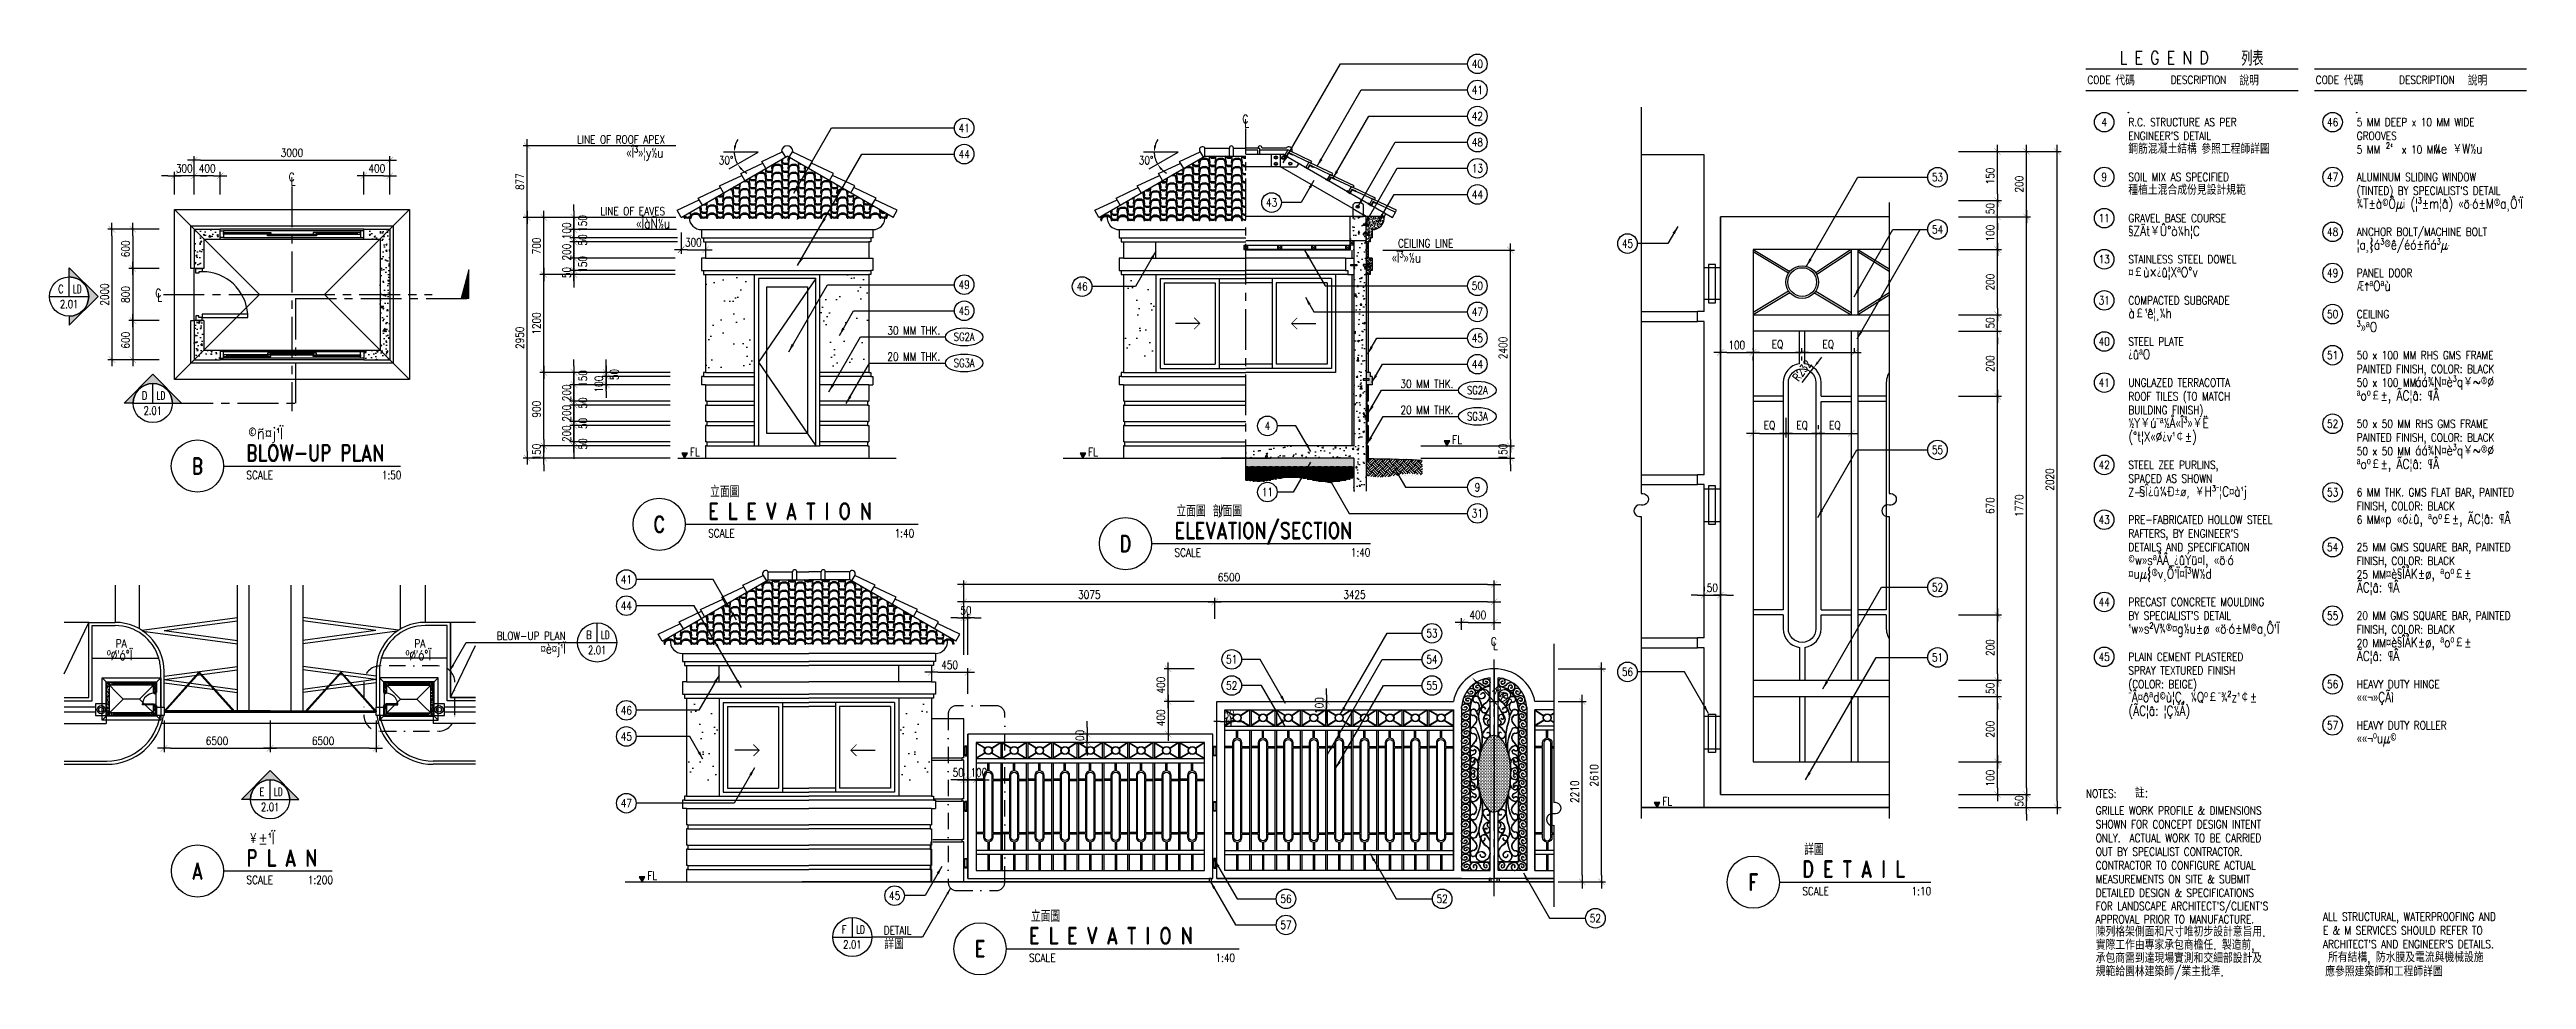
# Paper-space layout '布局1' of a CAD drawing. Extents: x 23 to 782, y 4 to 289.
# The model-space entities are those that its viewports show. They can reach past a viewport. Long polylines and large blocks are cut down to what shows.
import ezdxf
from ezdxf.enums import TextEntityAlignment as Align

# ---------------------------------------------------------------- set-up
doc = ezdxf.new("R2010")
doc.units = 0
doc.header["$LTSCALE"] = 10
doc.header["$MEASUREMENT"] = 0
doc.header["$PDSIZE"] = -5
for name, pattern in [('CENTER', [2, 1.25, -0.25, 0.25, -0.25]), ('DASHDOT', [1, 0.5, -0.25, 0, -0.25]), ('DASHED2', [0.375, 0.25, -0.125]), ('HIDDEN', [0.375, 0.25, -0.125])]:
    doc.linetypes.add(name, pattern=pattern)
doc.layers.get('0').update_dxf_attribs({"linetype": 'CONTINUOUS'})
doc.layers.get('DEFPOINTS').update_dxf_attribs({"linetype": 'CONTINUOUS'})
for name, color, linetype in [('0-1', 1, 'CONTINUOUS'), ('0-2', 2, 'CONTINUOUS'), ('0-3', 3, 'CONTINUOUS'), ('0-4', 4, 'CONTINUOUS'), ('0-5', 5, 'CONTINUOUS'), ('0-BCA', 33, 'CONTINUOUS'), ('0-CALLOUT', 7, 'CONTINUOUS'), ('0-DIM', 8, 'CONTINUOUS'), ('0-HATCH', 2, 'CONTINUOUS'), ('0-LEVELS', 7, 'CONTINUOUS'), ('0-MISC', 8, 'CONTINUOUS'), ('0-PA', 7, 'CONTINUOUS'), ('0-PAVE', 8, 'CONTINUOUS'), ('0-T_BLOCK', 7, 'CONTINUOUS'), ('0-TBLOCK', 7, 'CONTINUOUS'), ('0-TEXT', 7, 'CONTINUOUS'), ('0-VP', 11, 'CONTINUOUS'), ('1', 1, 'CONTINUOUS'), ('22', 7, 'CONTINUOUS'), ('HATCH', 1, 'CONTINUOUS'), ('QC', 5, 'CONTINUOUS')]:
    doc.layers.add(name, color=color, linetype=linetype)
doc.layers.get('0-VP').freeze()
doc.styles.add('CH', font='romans.shx', dxfattribs={"width": 0.8, "bigfont": 'stsl.shx'})
doc.styles.add('CH30', font='romans.shx', dxfattribs={"width": 0.8, "bigfont": 'stsl.shx'})
doc.styles.add('CH30B', font='romans.shx', dxfattribs={"width": 0.9, "height": 3, "bigfont": 'stsl.shx'})
doc.styles.add('CH45', font='romans.shx', dxfattribs={"width": 0.8, "height": 4.5, "bigfont": 'stsl.shx'})
doc.styles.add('CHIN2', font='romans.shx', dxfattribs={"width": 0.9, "bigfont": 'stmm.shx'})
doc.styles.add('RD', font='romand.shx', dxfattribs={"width": 0.8})
doc.styles.add('RD25', font='romand.shx', dxfattribs={"width": 0.8, "height": 2.5})
doc.styles.add('RD50', font='ROMAND.shx', dxfattribs={"width": 0.8, "height": 5})
doc.styles.add('RS', font='romans.shx', dxfattribs={"width": 0.8, "bigfont": 'stsl.shx'})
doc.styles.add('RS25', font='romans.shx', dxfattribs={"width": 0.8, "height": 2.5})
doc.styles.add('RS40', font='romans.shx', dxfattribs={"width": 0.8, "height": 4})
doc.dimstyles.new('ARR', dxfattribs={"dimscale": 0, "dimtxt": 2.5, "dimasz": 2.5, "dimexe": 1.25, "dimexo": 1, "dimgap": 2.5, "dimtad": 0, "dimdec": 4, "dimtxsty": 'RS25', "dimblk2": 'NONE', "dimsah": 1, "dimcen": 0, "dimclrd": 8, "dimclre": 8, "dimclrt": 7, "dimazin": 3, "dimtfac": 1, "dimtdec": 4, "dimtmove": 0, "dimatfit": 3, "dimtolj": 1, "dimtzin": 0})
doc.dimstyles.new('NON', dxfattribs={"dimscale": 0, "dimtxt": 2.5, "dimasz": 2, "dimexe": 1.25, "dimexo": 1, "dimgap": 2.5, "dimtad": 0, "dimdec": 4, "dimtxsty": 'RS25', "dimblk1": 'NONE', "dimblk2": 'NONE', "dimsah": 1, "dimcen": 0, "dimclrd": 8, "dimclre": 8, "dimclrt": 7, "dimazin": 3, "dimtfac": 1, "dimtdec": 4, "dimtmove": 0, "dimatfit": 3, "dimtolj": 1, "dimtzin": 0})
doc.dimstyles.new('TCK', dxfattribs={"dimtxt": 2.5, "dimasz": 2, "dimexe": 1.25, "dimexo": 2.5, "dimgap": 1, "dimtad": 1, "dimdec": 0, "dimlfac": 20, "dimtxsty": 'RS', "dimblk1": 'TCK', "dimblk2": 'TCK', "dimsah": 1, "dimcen": 0, "dimdle": 1.25, "dimclrd": 8, "dimclre": 8, "dimclrt": 7, "dimazin": 3, "dimtfac": 1, "dimtdec": 0, "dimtmove": 0, "dimatfit": 3, "dimtolj": 1})

psp = doc.layouts.new('布局1')

# ---------------------------------------------------------------- texts
at = {"style": 'CH', "width": 0.8}
for s, p in [('«Î³»¦y½u', (199.7114, 255.9035)), ('«ÎàÑ½u', (202.7585, 234.1856)), ('«Î³»½u', (434.2954, 223.7233)), ('詳圖', (278.7818, 13.3965))]:
    psp.add_text(s, height=3, dxfattribs=at).set_placement(p)
psp.add_text('¤è¤j¹Ï', height=3, dxfattribs=at).set_placement((181.1538, 103.9199), align=Align.RIGHT)
at = {"layer": '0-TBLOCK', "color": 7, "style": 'CHIN2', "width": 0.9}
psp.add_text('詳圖', height=3.5, dxfattribs=at).set_placement((560.6782, 42.1848))
at = {"layer": '0-TEXT', "width": 0.8}
for s, height, style, p in [('C', 2.5, 'RS', (388.5027, 266.471)), ('L', 2.5, 'RS', (389.1477, 265.1426)), ('C', 2.5, 'RS', (96.2345, 248.6976)), ('L', 2.5, 'RS', (96.8795, 247.3692)), ('C', 2.5, 'RS', (55.3752, 213.1435)), ('L', 2.5, 'RS', (56.0202, 211.8151)), ('6 MM', 2.5, 'RS25', (730, 143.7)), ('    «p «ó¿û, ªoº￡\xad±, ÃC¦â: ¶Â', 3, 'CH30', (730, 143.7)), ('25 MM', 2.5, 'RS25', (730, 126.9)), ('     ¤è§ÎÅK±ø, ªoº￡\xad±', 3, 'CH30', (730, 126.9)), ('ÃC¦â: ¶Â', 3, 'CH30', (730, 122.7)), ('C', 2.5, 'RS', (464.6388, 106.3892)), ('L', 2.5, 'RS', (465.2838, 105.0608)), ('20 MM', 2.5, 'RS25', (730, 105.9)), ('     ¤è§ÎÅK±ø, ªoº￡\xad±', 3, 'CH30', (730, 105.9)), ('ÃC¦â: ¶Â', 3, 'CH30', (730, 101.7))]:
    psp.add_text(s, height=height, dxfattribs=dict(at, style=style)).set_placement(p)
at = {"layer": '0-TEXT', "style": 'RS', "width": 0.8}
for s, p in [('LINE OF ROOF APEX', (211.6112, 260.1797)), ('LINE OF EAVES', (211.6112, 238.2494)), ('CEILING LINE', (453.1598, 228.3971)), ('30 MM THK.', (295.8985, 201.6763)), ('20 MM THK.', (295.8985, 193.6763)), ('30 MM THK.', (453.1598, 185.3317)), ('20 MM THK.', (453.1598, 177.3317))]:
    psp.add_text(s, height=2.5, dxfattribs=at).set_placement(p, align=Align.RIGHT)
at = {"layer": '0-TEXT', "style": 'CH30', "width": 0.8}
for s, p in [('應參照建築師和工程師詳圖', (738.3292, 6.7822)), ('所有結構, 防水膜及電流與機械設施', (745.0206, 10.6632))]:
    psp.add_text(s, height=3, dxfattribs=at).set_placement(p, align=Align.MIDDLE)

msp = doc.modelspace()

# ---------------------------------------------------------------- texts
at = {"layer": '0-PA', "style": 'RS', "width": 0.8}
for p in [(-17593.4, 58812.1), (710.2, 58812.1)]:
    msp.add_text('PA', height=500, dxfattribs=at).set_placement(p, align=Align.MIDDLE)

# ---------------------------------------------------------------- blocks, each defined once
blk = doc.blocks.new('AS-SARR')
blk.add_hatch(color=256).paths.add_polyline_path([(-8.8, 0), (-6, 0, -1), (6, 0), (8.8, 0), (0, 8.87)])
for p, q in [((0, 8.87), (-8.8, 0)), ((0, 8.87), (8.8, 0)), ((-6, 0), (-8.8, 0)), ((6, 0), (8.8, 0))]:
    blk.add_line(p, q)
blk.add_arc((0, 0), 6, 0, 180)
blk = doc.blocks.new('AS-DREF')
at = {"color": 2}
for p, q in [((-6, 0), (6, 0)), ((0, 0), (0, 6))]:
    blk.add_line(p, q, dxfattribs=at)
blk.add_circle((0, 0), 6)
at = {"style": 'RS25'}
for tag, width, p in [('Z', 0.75, (-2.5, 2.31)), ('TYP', 0.65, (2.5, 2.31))]:
    blk.add_attdef(tag, text='', height=2.5, dxfattribs=dict(at, width=width)).set_placement(p, align=Align.MIDDLE)
blk = doc.blocks.new('AS-STAR')
blk.add_hatch(color=256).paths.add_polyline_path([(0, 8.87), (-2.4, 0), (0, 0)])
for p, q in [((0, 8.87), (-2.4, 0)), ((0, 0), (0, 8.87)), ((0, 0), (-2.4, 0))]:
    blk.add_line(p, q)
blk = doc.blocks.new('TCK')
at = {"color": 0, "linetype": 'BYBLOCK'}
blk.add_line((-1, 0), (1, 0), dxfattribs=at)
at = {"color": 11, "linetype": 'BYBLOCK', "const_width": 0.0375}
blk.add_lwpolyline([(0.5, 0.5), (-0.5, -0.5)], dxfattribs=at)
blk = doc.blocks.new('*D21')
at = {"color": 8, "linetype": 'BYBLOCK'}
for p, q in [((69.37, 572.5), (53.63, 572.5)), ((54.88, 570.5), (54.88, 534.5)), ((69.37, 532.5), (53.63, 532.5))]:
    blk.add_line(p, q, dxfattribs=at)
at = {"layer": 'DEFPOINTS', "color": 0, "linetype": 'BYBLOCK'}
for p in [(71.87, 572.5), (54.88, 532.5), (71.87, 532.5)]:
    blk.add_point(p, dxfattribs=at)
at = {"color": 8, "linetype": 'BYBLOCK', "xscale": 2, "yscale": 2, "zscale": 2}
for p, rotation in [((54.88, 572.5), 90), ((54.88, 532.5), 270)]:
    blk.add_blockref('TCK', p, dxfattribs=dict(at, rotation=rotation))
at = {"color": 7, "linetype": 'BYBLOCK', "insert": (52.63, 552.5), "char_height": 2.5, "attachment_point": 5, "rotation": 90, "style": 'RS'}
blk.add_mtext('\\A1;2000', dxfattribs=at)
blk = doc.blocks.new('*D22')
at = {"color": 8, "linetype": 'BYBLOCK'}
for p, q in [((69.37, 572.5), (60.04, 572.5)), ((61.29, 570.5), (61.29, 562.5)), ((69.37, 560.5), (60.04, 560.5))]:
    blk.add_line(p, q, dxfattribs=at)
at = {"layer": 'DEFPOINTS', "color": 0, "linetype": 'BYBLOCK'}
for p in [(71.87, 572.5), (61.29, 560.5), (71.87, 560.5)]:
    blk.add_point(p, dxfattribs=at)
at = {"color": 8, "linetype": 'BYBLOCK', "xscale": 2, "yscale": 2, "zscale": 2}
for p, rotation in [((61.29, 572.5), 90), ((61.29, 560.5), 270)]:
    blk.add_blockref('TCK', p, dxfattribs=dict(at, rotation=rotation))
at = {"color": 7, "linetype": 'BYBLOCK', "insert": (59.04, 566.5), "char_height": 2.5, "attachment_point": 5, "rotation": 90, "style": 'RS'}
blk.add_mtext('\\A1;600', dxfattribs=at)
blk = doc.blocks.new('*D23')
at = {"color": 8, "linetype": 'BYBLOCK'}
for p, q in [((69.37, 544.5), (60.04, 544.5)), ((61.29, 542.5), (61.29, 534.5)), ((69.37, 532.5), (60.04, 532.5))]:
    blk.add_line(p, q, dxfattribs=at)
at = {"layer": 'DEFPOINTS', "color": 0, "linetype": 'BYBLOCK'}
for p in [(71.87, 544.5), (61.29, 532.5), (71.87, 532.5)]:
    blk.add_point(p, dxfattribs=at)
at = {"color": 8, "linetype": 'BYBLOCK', "xscale": 2, "yscale": 2, "zscale": 2}
for p, rotation in [((61.29, 544.5), 90), ((61.29, 532.5), 270)]:
    blk.add_blockref('TCK', p, dxfattribs=dict(at, rotation=rotation))
at = {"color": 7, "linetype": 'BYBLOCK', "insert": (59.04, 538.5), "char_height": 2.5, "attachment_point": 5, "rotation": 90, "style": 'RS'}
blk.add_mtext('\\A1;600', dxfattribs=at)
blk = doc.blocks.new('*D24')
at = {"color": 8, "linetype": 'BYBLOCK'}
for p, q in [((69.37, 560.5), (60.04, 560.5)), ((61.29, 558.5), (61.29, 546.5)), ((69.37, 544.5), (60.04, 544.5))]:
    blk.add_line(p, q, dxfattribs=at)
at = {"layer": 'DEFPOINTS', "color": 0, "linetype": 'BYBLOCK'}
for p in [(71.87, 560.5), (61.29, 544.5), (71.87, 544.5)]:
    blk.add_point(p, dxfattribs=at)
at = {"color": 8, "linetype": 'BYBLOCK', "xscale": 2, "yscale": 2, "zscale": 2}
for p, rotation in [((61.29, 560.5), 90), ((61.29, 544.5), 270)]:
    blk.add_blockref('TCK', p, dxfattribs=dict(at, rotation=rotation))
at = {"color": 7, "linetype": 'BYBLOCK', "insert": (59.04, 552.5), "char_height": 2.5, "attachment_point": 5, "rotation": 90, "style": 'RS'}
blk.add_mtext('\\A1;800', dxfattribs=at)
blk = doc.blocks.new('*D25')
at = {"color": 8, "linetype": 'BYBLOCK'}
for p, q in [((80.04, 583.14), (80.04, 594.93)), ((82.04, 593.68), (138.04, 593.68)), ((140.04, 583.14), (140.04, 594.93))]:
    blk.add_line(p, q, dxfattribs=at)
at = {"layer": 'DEFPOINTS', "color": 0, "linetype": 'BYBLOCK'}
for p in [(140.04, 593.68), (80.04, 580.64), (140.04, 580.64)]:
    blk.add_point(p, dxfattribs=at)
at = {"color": 8, "linetype": 'BYBLOCK', "xscale": 2, "yscale": 2, "zscale": 2, "rotation": 180}
blk.add_blockref('TCK', (80.04, 593.68), dxfattribs=at)
at = {"color": 8, "linetype": 'BYBLOCK', "xscale": 2, "yscale": 2, "zscale": 2}
blk.add_blockref('TCK', (140.04, 593.68), dxfattribs=at)
at = {"color": 7, "linetype": 'BYBLOCK', "insert": (110.04, 595.93), "char_height": 2.5, "attachment_point": 5, "style": 'RS'}
blk.add_mtext('\\A1;3000', dxfattribs=at)
blk = doc.blocks.new('*D26')
at = {"color": 8, "linetype": 'BYBLOCK'}
for p, q in [((80.04, 583.14), (80.04, 590.13)), ((86.04, 588.88), (82.04, 588.88)), ((88.04, 583.14), (88.04, 590.13))]:
    blk.add_line(p, q, dxfattribs=at)
at = {"layer": 'DEFPOINTS', "color": 0, "linetype": 'BYBLOCK'}
for p in [(80.04, 588.88), (80.04, 580.64), (88.04, 580.64)]:
    blk.add_point(p, dxfattribs=at)
at = {"color": 8, "linetype": 'BYBLOCK', "xscale": 2, "yscale": 2, "zscale": 2, "rotation": 180}
blk.add_blockref('TCK', (80.04, 588.88), dxfattribs=at)
at = {"color": 8, "linetype": 'BYBLOCK', "xscale": 2, "yscale": 2, "zscale": 2}
blk.add_blockref('TCK', (88.04, 588.88), dxfattribs=at)
at = {"color": 7, "linetype": 'BYBLOCK', "insert": (84.04, 591.13), "char_height": 2.5, "attachment_point": 5, "style": 'RS'}
blk.add_mtext('\\A1;400', dxfattribs=at)
blk = doc.blocks.new('*D27')
at = {"color": 8, "linetype": 'BYBLOCK'}
for p, q in [((72.04, 588.88), (70.04, 588.88)), ((74.04, 583.14), (74.04, 590.13)), ((80.04, 588.88), (74.04, 588.88)), ((80.04, 583.14), (80.04, 590.13)), ((82.04, 588.88), (84.04, 588.88))]:
    blk.add_line(p, q, dxfattribs=at)
at = {"layer": 'DEFPOINTS', "color": 0, "linetype": 'BYBLOCK'}
for p in [(74.04, 588.88), (74.04, 580.64), (80.04, 580.64)]:
    blk.add_point(p, dxfattribs=at)
at = {"color": 8, "linetype": 'BYBLOCK', "xscale": 2, "yscale": 2, "zscale": 2}
blk.add_blockref('TCK', (74.04, 588.88), dxfattribs=at)
at = {"color": 8, "linetype": 'BYBLOCK', "xscale": 2, "yscale": 2, "zscale": 2, "rotation": 180}
blk.add_blockref('TCK', (80.04, 588.88), dxfattribs=at)
at = {"color": 7, "linetype": 'BYBLOCK', "insert": (77.04, 591.13), "char_height": 2.5, "attachment_point": 5, "style": 'RS'}
blk.add_mtext('\\A1;300', dxfattribs=at)
blk = doc.blocks.new('*D28')
at = {"color": 8, "linetype": 'BYBLOCK'}
for p, q in [((132.04, 583.14), (132.04, 590.13)), ((138.04, 588.88), (134.04, 588.88)), ((140.04, 583.14), (140.04, 590.13))]:
    blk.add_line(p, q, dxfattribs=at)
at = {"layer": 'DEFPOINTS', "color": 0, "linetype": 'BYBLOCK'}
for p in [(132.04, 588.88), (132.04, 580.64), (140.04, 580.64)]:
    blk.add_point(p, dxfattribs=at)
at = {"color": 8, "linetype": 'BYBLOCK', "xscale": 2, "yscale": 2, "zscale": 2, "rotation": 180}
blk.add_blockref('TCK', (132.04, 588.88), dxfattribs=at)
at = {"color": 8, "linetype": 'BYBLOCK', "xscale": 2, "yscale": 2, "zscale": 2}
blk.add_blockref('TCK', (140.04, 588.88), dxfattribs=at)
at = {"color": 7, "linetype": 'BYBLOCK', "insert": (136.04, 591.13), "char_height": 2.5, "attachment_point": 5, "style": 'RS'}
blk.add_mtext('\\A1;400', dxfattribs=at)
blk = doc.blocks.new('*D29')
at = {"color": 8, "linetype": 'BYBLOCK'}
for p, q in [((226.26, 556.14), (226.26, 549.64)), ((228.26, 550.89), (231.76, 550.89)), ((233.76, 552.87), (233.76, 552.14))]:
    blk.add_line(p, q, dxfattribs=at)
at = {"layer": 'DEFPOINTS', "color": 0, "linetype": 'BYBLOCK'}
for p in [(226.26, 558.64), (233.76, 550.89), (233.76, 550.37)]:
    blk.add_point(p, dxfattribs=at)
at = {"color": 8, "linetype": 'BYBLOCK', "xscale": 2, "yscale": 2, "zscale": 2, "rotation": 180}
blk.add_blockref('TCK', (226.26, 550.89), dxfattribs=at)
at = {"color": 8, "linetype": 'BYBLOCK', "xscale": 2, "yscale": 2, "zscale": 2}
blk.add_blockref('TCK', (233.76, 550.89), dxfattribs=at)
at = {"color": 7, "linetype": 'BYBLOCK', "insert": (230.01, 553.14), "char_height": 2.5, "attachment_point": 5, "style": 'RS'}
blk.add_mtext('\\A1;300', dxfattribs=at)
blk = doc.blocks.new('*D30')
at = {"color": 8, "linetype": 'BYBLOCK'}
for p, q in [((193.42, 494.04), (193.42, 496.04)), ((222.87, 492.04), (192.17, 492.04)), ((222.87, 490.79), (192.17, 490.79)), ((193.42, 490.79), (193.42, 492.04)), ((193.42, 490.79), (193.42, 492.04)), ((193.42, 488.79), (193.42, 486.79))]:
    blk.add_line(p, q, dxfattribs=at)
at = {"layer": 'DEFPOINTS', "color": 0, "linetype": 'BYBLOCK'}
for p in [(193.42, 492.04), (225.37, 492.04), (225.37, 490.79)]:
    blk.add_point(p, dxfattribs=at)
at = {"color": 8, "linetype": 'BYBLOCK', "xscale": 2, "yscale": 2, "zscale": 2}
for p, rotation in [((193.42, 492.04), 270), ((193.42, 490.79), 90)]:
    blk.add_blockref('TCK', p, dxfattribs=dict(at, rotation=rotation))
at = {"color": 7, "linetype": 'BYBLOCK', "insert": (196.15, 491.41), "char_height": 2.5, "attachment_point": 5, "rotation": 90, "style": 'RS'}
blk.add_mtext('\\A1;50', dxfattribs=at)
blk = doc.blocks.new('*D31')
at = {"color": 8, "linetype": 'BYBLOCK'}
for p, q in [((193.42, 499.04), (193.42, 501.04)), ((222.87, 497.04), (192.17, 497.04)), ((193.42, 492.04), (193.42, 497.04)), ((222.87, 492.04), (192.17, 492.04)), ((193.42, 490.04), (193.42, 488.04))]:
    blk.add_line(p, q, dxfattribs=at)
at = {"layer": 'DEFPOINTS', "color": 0, "linetype": 'BYBLOCK'}
for p in [(193.42, 497.04), (225.37, 497.04), (225.37, 492.04)]:
    blk.add_point(p, dxfattribs=at)
at = {"color": 8, "linetype": 'BYBLOCK', "xscale": 2, "yscale": 2, "zscale": 2}
for p, rotation in [((193.42, 497.04), 270), ((193.42, 492.04), 90)]:
    blk.add_blockref('TCK', p, dxfattribs=dict(at, rotation=rotation))
at = {"color": 7, "linetype": 'BYBLOCK', "insert": (191.17, 494.54), "char_height": 2.5, "attachment_point": 5, "rotation": 90, "style": 'RS'}
blk.add_mtext('\\A1;200', dxfattribs=at)
blk = doc.blocks.new('*D32')
at = {"color": 8, "linetype": 'BYBLOCK'}
for p, q in [((193.42, 500.29), (193.42, 502.29)), ((222.87, 498.29), (192.17, 498.29)), ((222.87, 497.04), (192.17, 497.04)), ((193.42, 497.04), (193.42, 498.29)), ((193.42, 497.04), (193.42, 498.29)), ((193.42, 495.04), (193.42, 493.04))]:
    blk.add_line(p, q, dxfattribs=at)
at = {"layer": 'DEFPOINTS', "color": 0, "linetype": 'BYBLOCK'}
for p in [(193.42, 498.29), (225.37, 498.29), (225.37, 497.04)]:
    blk.add_point(p, dxfattribs=at)
at = {"color": 8, "linetype": 'BYBLOCK', "xscale": 2, "yscale": 2, "zscale": 2}
for p, rotation in [((193.42, 498.29), 270), ((193.42, 497.04), 90)]:
    blk.add_blockref('TCK', p, dxfattribs=dict(at, rotation=rotation))
at = {"color": 7, "linetype": 'BYBLOCK', "insert": (196.15, 497.66), "char_height": 2.5, "attachment_point": 5, "rotation": 90, "style": 'RS'}
blk.add_mtext('\\A1;50', dxfattribs=at)
blk = doc.blocks.new('*D33')
at = {"color": 8, "linetype": 'BYBLOCK'}
for p, q in [((222.87, 503.29), (192.17, 503.29)), ((193.42, 505.29), (193.42, 507.29)), ((193.42, 498.29), (193.42, 503.29)), ((222.87, 498.29), (192.17, 498.29)), ((193.42, 496.29), (193.42, 494.29))]:
    blk.add_line(p, q, dxfattribs=at)
at = {"layer": 'DEFPOINTS', "color": 0, "linetype": 'BYBLOCK'}
for p in [(193.42, 503.29), (225.37, 503.29), (225.37, 498.29)]:
    blk.add_point(p, dxfattribs=at)
at = {"color": 8, "linetype": 'BYBLOCK', "xscale": 2, "yscale": 2, "zscale": 2}
for p, rotation in [((193.42, 503.29), 270), ((193.42, 498.29), 90)]:
    blk.add_blockref('TCK', p, dxfattribs=dict(at, rotation=rotation))
at = {"color": 7, "linetype": 'BYBLOCK', "insert": (191.17, 500.79), "char_height": 2.5, "attachment_point": 5, "rotation": 90, "style": 'RS'}
blk.add_mtext('\\A1;200', dxfattribs=at)
blk = doc.blocks.new('*D34')
at = {"color": 8, "linetype": 'BYBLOCK'}
for p, q in [((222.87, 504.54), (192.17, 504.54)), ((222.87, 503.29), (192.17, 503.29)), ((193.42, 506.54), (193.42, 508.54)), ((193.42, 503.29), (193.42, 504.54)), ((193.42, 503.29), (193.42, 504.54)), ((193.42, 501.29), (193.42, 499.29))]:
    blk.add_line(p, q, dxfattribs=at)
at = {"layer": 'DEFPOINTS', "color": 0, "linetype": 'BYBLOCK'}
for p in [(193.42, 504.54), (225.37, 504.54), (225.37, 503.29)]:
    blk.add_point(p, dxfattribs=at)
at = {"color": 8, "linetype": 'BYBLOCK', "xscale": 2, "yscale": 2, "zscale": 2}
for p, rotation in [((193.42, 504.54), 270), ((193.42, 503.29), 90)]:
    blk.add_blockref('TCK', p, dxfattribs=dict(at, rotation=rotation))
at = {"color": 7, "linetype": 'BYBLOCK', "insert": (196.15, 503.91), "char_height": 2.5, "attachment_point": 5, "rotation": 90, "style": 'RS'}
blk.add_mtext('\\A1;50', dxfattribs=at)
blk = doc.blocks.new('*D35')
at = {"color": 8, "linetype": 'BYBLOCK'}
for p, q in [((222.87, 509.54), (192.17, 509.54)), ((193.42, 511.54), (193.42, 513.54)), ((193.42, 504.54), (193.42, 509.54)), ((222.87, 504.54), (192.17, 504.54)), ((193.42, 502.54), (193.42, 500.54))]:
    blk.add_line(p, q, dxfattribs=at)
at = {"layer": 'DEFPOINTS', "color": 0, "linetype": 'BYBLOCK'}
for p in [(193.42, 509.54), (225.37, 509.54), (225.37, 504.54)]:
    blk.add_point(p, dxfattribs=at)
at = {"color": 8, "linetype": 'BYBLOCK', "xscale": 2, "yscale": 2, "zscale": 2}
for p, rotation in [((193.42, 509.54), 270), ((193.42, 504.54), 90)]:
    blk.add_blockref('TCK', p, dxfattribs=dict(at, rotation=rotation))
at = {"color": 7, "linetype": 'BYBLOCK', "insert": (191.17, 507.04), "char_height": 2.5, "attachment_point": 5, "rotation": 90, "style": 'RS'}
blk.add_mtext('\\A1;200', dxfattribs=at)
blk = doc.blocks.new('*D36')
at = {"color": 8, "linetype": 'BYBLOCK'}
for p, q in [((193.42, 515.29), (193.42, 517.29)), ((222.87, 513.29), (192.17, 513.29)), ((222.87, 509.54), (192.17, 509.54)), ((193.42, 509.54), (193.42, 513.29)), ((193.42, 509.54), (193.42, 513.29)), ((193.42, 507.54), (193.42, 505.54))]:
    blk.add_line(p, q, dxfattribs=at)
at = {"layer": 'DEFPOINTS', "color": 0, "linetype": 'BYBLOCK'}
for p in [(193.42, 513.29), (225.37, 513.29), (225.37, 509.54)]:
    blk.add_point(p, dxfattribs=at)
at = {"color": 8, "linetype": 'BYBLOCK', "xscale": 2, "yscale": 2, "zscale": 2}
for p, rotation in [((193.42, 513.29), 270), ((193.42, 509.54), 90)]:
    blk.add_blockref('TCK', p, dxfattribs=dict(at, rotation=rotation))
at = {"color": 7, "linetype": 'BYBLOCK', "insert": (196.15, 511.41), "char_height": 2.5, "attachment_point": 5, "rotation": 90, "style": 'RS'}
blk.add_mtext('\\A1;150', dxfattribs=at)
blk = doc.blocks.new('*D37')
at = {"color": 8, "linetype": 'BYBLOCK'}
for p, q in [((222.87, 512.04), (202.05, 512.04)), ((221.62, 509.54), (202.05, 509.54)), ((203.3, 514.04), (203.3, 516.04)), ((203.3, 509.54), (203.3, 512.04)), ((203.3, 509.54), (203.3, 512.04)), ((203.3, 507.54), (203.3, 505.54))]:
    blk.add_line(p, q, dxfattribs=at)
at = {"layer": 'DEFPOINTS', "color": 0, "linetype": 'BYBLOCK'}
for p in [(203.3, 512.04), (224.12, 509.54), (225.37, 512.04)]:
    blk.add_point(p, dxfattribs=at)
at = {"color": 8, "linetype": 'BYBLOCK', "xscale": 2, "yscale": 2, "zscale": 2}
for p, rotation in [((203.3, 512.04), 270), ((203.3, 509.54), 90)]:
    blk.add_blockref('TCK', p, dxfattribs=dict(at, rotation=rotation))
at = {"color": 7, "linetype": 'BYBLOCK', "insert": (201.05, 509.72), "char_height": 2.5, "attachment_point": 5, "rotation": 90, "style": 'RS'}
blk.add_mtext('\\A1;100', dxfattribs=at)
blk = doc.blocks.new('*D38')
at = {"color": 8, "linetype": 'BYBLOCK'}
for p, q in [((203.3, 515.29), (203.3, 517.29)), ((220.52, 513.29), (202.05, 513.29)), ((222.87, 512.04), (202.05, 512.04)), ((203.3, 512.04), (203.3, 513.29)), ((203.3, 512.04), (203.3, 513.29)), ((203.3, 510.04), (203.3, 508.04))]:
    blk.add_line(p, q, dxfattribs=at)
at = {"layer": 'DEFPOINTS', "color": 0, "linetype": 'BYBLOCK'}
for p in [(203.3, 513.29), (223.02, 513.29), (225.37, 512.04)]:
    blk.add_point(p, dxfattribs=at)
at = {"color": 8, "linetype": 'BYBLOCK', "xscale": 2, "yscale": 2, "zscale": 2}
for p, rotation in [((203.3, 513.29), 270), ((203.3, 512.04), 90)]:
    blk.add_blockref('TCK', p, dxfattribs=dict(at, rotation=rotation))
at = {"color": 7, "linetype": 'BYBLOCK', "insert": (205.8, 512.66), "char_height": 2.5, "attachment_point": 5, "rotation": 90, "style": 'RS'}
blk.add_mtext('\\A1;50', dxfattribs=at)
blk = doc.blocks.new('*D39')
at = {"color": 8, "linetype": 'BYBLOCK'}
for p, q in [((193.42, 546.54), (193.42, 548.54)), ((224.47, 544.54), (192.17, 544.54)), ((224.47, 543.29), (192.17, 543.29)), ((193.42, 543.29), (193.42, 544.54)), ((193.42, 543.29), (193.42, 544.54)), ((193.42, 541.29), (193.42, 539.29))]:
    blk.add_line(p, q, dxfattribs=at)
at = {"layer": 'DEFPOINTS', "color": 0, "linetype": 'BYBLOCK'}
for p in [(193.42, 544.54), (226.97, 544.54), (226.97, 543.29)]:
    blk.add_point(p, dxfattribs=at)
at = {"color": 8, "linetype": 'BYBLOCK', "xscale": 2, "yscale": 2, "zscale": 2}
for p, rotation in [((193.42, 544.54), 270), ((193.42, 543.29), 90)]:
    blk.add_blockref('TCK', p, dxfattribs=dict(at, rotation=rotation))
at = {"color": 7, "linetype": 'BYBLOCK', "insert": (191.17, 543.91), "char_height": 2.5, "attachment_point": 5, "rotation": 90, "style": 'RS'}
blk.add_mtext('\\A1;50', dxfattribs=at)
blk = doc.blocks.new('*D40')
at = {"color": 8, "linetype": 'BYBLOCK'}
for p, q in [((224.47, 548.29), (192.17, 548.29)), ((193.42, 550.29), (193.42, 552.29)), ((193.42, 544.54), (193.42, 548.29)), ((193.42, 544.54), (193.42, 548.29)), ((224.47, 544.54), (192.17, 544.54)), ((193.42, 542.54), (193.42, 540.54))]:
    blk.add_line(p, q, dxfattribs=at)
at = {"layer": 'DEFPOINTS', "color": 0, "linetype": 'BYBLOCK'}
for p in [(193.42, 548.29), (226.97, 548.29), (226.97, 544.54)]:
    blk.add_point(p, dxfattribs=at)
at = {"color": 8, "linetype": 'BYBLOCK', "xscale": 2, "yscale": 2, "zscale": 2}
for p, rotation in [((193.42, 548.29), 270), ((193.42, 544.54), 90)]:
    blk.add_blockref('TCK', p, dxfattribs=dict(at, rotation=rotation))
at = {"color": 7, "linetype": 'BYBLOCK', "insert": (196.11, 546.41), "char_height": 2.5, "attachment_point": 5, "rotation": 90, "style": 'RS'}
blk.add_mtext('\\A1;150', dxfattribs=at)
blk = doc.blocks.new('*D41')
at = {"color": 8, "linetype": 'BYBLOCK'}
for p, q in [((193.42, 555.29), (193.42, 557.29)), ((225.1, 553.29), (192.17, 553.29)), ((223.85, 548.29), (192.17, 548.29)), ((193.42, 548.29), (193.42, 553.29)), ((193.42, 548.29), (193.42, 553.29)), ((193.42, 546.29), (193.42, 544.29))]:
    blk.add_line(p, q, dxfattribs=at)
at = {"layer": 'DEFPOINTS', "color": 0, "linetype": 'BYBLOCK'}
for p in [(193.42, 553.29), (226.35, 548.29), (227.6, 553.29)]:
    blk.add_point(p, dxfattribs=at)
at = {"color": 8, "linetype": 'BYBLOCK', "xscale": 2, "yscale": 2, "zscale": 2}
for p, rotation in [((193.42, 553.29), 270), ((193.42, 548.29), 90)]:
    blk.add_blockref('TCK', p, dxfattribs=dict(at, rotation=rotation))
at = {"color": 7, "linetype": 'BYBLOCK', "insert": (191.17, 550.15), "char_height": 2.5, "attachment_point": 5, "rotation": 90, "style": 'RS'}
blk.add_mtext('\\A1;200', dxfattribs=at)
blk = doc.blocks.new('*D42')
at = {"color": 8, "linetype": 'BYBLOCK'}
for p, q in [((225.1, 554.54), (192.17, 554.54)), ((193.42, 556.54), (193.42, 558.54)), ((193.42, 553.29), (193.42, 554.54)), ((193.42, 553.29), (193.42, 554.54)), ((225.1, 553.29), (192.17, 553.29)), ((193.42, 551.29), (193.42, 549.29))]:
    blk.add_line(p, q, dxfattribs=at)
at = {"layer": 'DEFPOINTS', "color": 0, "linetype": 'BYBLOCK'}
for p in [(193.42, 554.54), (227.6, 554.54), (227.6, 553.29)]:
    blk.add_point(p, dxfattribs=at)
at = {"color": 8, "linetype": 'BYBLOCK', "xscale": 2, "yscale": 2, "zscale": 2}
for p, rotation in [((193.42, 554.54), 270), ((193.42, 553.29), 90)]:
    blk.add_blockref('TCK', p, dxfattribs=dict(at, rotation=rotation))
at = {"color": 7, "linetype": 'BYBLOCK', "insert": (196.11, 553.91), "char_height": 2.5, "attachment_point": 5, "rotation": 90, "style": 'RS'}
blk.add_mtext('\\A1;50', dxfattribs=at)
blk = doc.blocks.new('*D43')
at = {"color": 8, "linetype": 'BYBLOCK'}
for p, q in [((224.83, 557.04), (192.17, 557.04)), ((224.47, 554.54), (192.17, 554.54)), ((193.42, 559.04), (193.42, 561.04)), ((193.42, 554.54), (193.42, 557.04)), ((193.42, 554.54), (193.42, 557.04)), ((193.42, 552.54), (193.42, 550.54))]:
    blk.add_line(p, q, dxfattribs=at)
at = {"layer": 'DEFPOINTS', "color": 0, "linetype": 'BYBLOCK'}
for p in [(193.42, 557.04), (226.97, 554.54), (227.33, 557.04)]:
    blk.add_point(p, dxfattribs=at)
at = {"color": 8, "linetype": 'BYBLOCK', "xscale": 2, "yscale": 2, "zscale": 2}
for p, rotation in [((193.42, 557.04), 270), ((193.42, 554.54), 90)]:
    blk.add_blockref('TCK', p, dxfattribs=dict(at, rotation=rotation))
at = {"color": 7, "linetype": 'BYBLOCK', "insert": (191.17, 556.67), "char_height": 2.5, "attachment_point": 5, "rotation": 90, "style": 'RS'}
blk.add_mtext('\\A1;100', dxfattribs=at)
blk = doc.blocks.new('*D44')
at = {"color": 8, "linetype": 'BYBLOCK'}
for p, q in [((193.42, 562.79), (193.42, 564.79)), ((192.75, 560.79), (192.17, 560.79)), ((192.75, 557.04), (192.17, 557.04)), ((193.42, 557.04), (193.42, 560.79)), ((193.42, 557.04), (193.42, 560.79)), ((193.42, 555.04), (193.42, 553.04))]:
    blk.add_line(p, q, dxfattribs=at)
at = {"layer": 'DEFPOINTS', "color": 0, "linetype": 'BYBLOCK'}
for p in [(193.42, 560.79), (195.25, 560.79), (195.25, 557.04)]:
    blk.add_point(p, dxfattribs=at)
at = {"color": 8, "linetype": 'BYBLOCK', "xscale": 2, "yscale": 2, "zscale": 2}
for p, rotation in [((193.42, 560.79), 270), ((193.42, 557.04), 90)]:
    blk.add_blockref('TCK', p, dxfattribs=dict(at, rotation=rotation))
at = {"color": 7, "linetype": 'BYBLOCK', "insert": (196.11, 558.91), "char_height": 2.5, "attachment_point": 5, "rotation": 90, "style": 'RS'}
blk.add_mtext('\\A1;150', dxfattribs=at)
blk = doc.blocks.new('*D45')
at = {"layer": '0-DIM', "color": 8}
for start, end in [(148.73806, 164.36903), (180, 210), (225.63097, 241.26194)]:
    blk.add_arc((240.13, 257.59), 7.35, start, end, dxfattribs=at)
for points in [[(233.38, 259.52), (232.72, 259.61), (232.78, 257.59)], [(234.73, 252.13), (235.25, 252.53), (233.77, 253.91)]]:
    blk.add_solid(points, dxfattribs=at)
at = {"layer": 'DEFPOINTS', "color": 0}
for p in [(229.47, 257.59), (231.27, 252.47), (233.22, 255.07), (240.13, 257.59), (240.13, 257.59)]:
    blk.add_point(p, dxfattribs=at)
at = {"layer": '0-DIM', "color": 7, "insert": (230.28, 255.08), "char_height": 2.5, "attachment_point": 5, "style": 'RS'}
blk.add_mtext('\\A1;30°', dxfattribs=at)
blk = doc.blocks.new('*D46')
at = {"color": 8, "linetype": 'BYBLOCK'}
for p, q in [((224.68, 560.79), (177.82, 560.79)), ((179.07, 489.04), (179.07, 558.79)), ((220.65, 487.04), (177.82, 487.04))]:
    blk.add_line(p, q, dxfattribs=at)
at = {"layer": 'DEFPOINTS', "color": 0, "linetype": 'BYBLOCK'}
for p in [(179.07, 560.79), (227.18, 560.79), (223.15, 487.04)]:
    blk.add_point(p, dxfattribs=at)
at = {"color": 8, "linetype": 'BYBLOCK', "xscale": 2, "yscale": 2, "zscale": 2}
for p, rotation in [((179.07, 560.79), 90), ((179.07, 487.04), 270)]:
    blk.add_blockref('TCK', p, dxfattribs=dict(at, rotation=rotation))
at = {"color": 7, "linetype": 'BYBLOCK', "insert": (176.82, 523.91), "char_height": 2.5, "attachment_point": 5, "rotation": 90, "style": 'RS'}
blk.add_mtext('\\A1;2950', dxfattribs=at)
blk = doc.blocks.new('*D48')
at = {"color": 8, "linetype": 'BYBLOCK'}
for p, q in [((184.2, 492.79), (184.2, 494.79)), ((222.87, 490.79), (182.95, 490.79)), ((222.87, 487.04), (182.95, 487.04)), ((184.2, 487.04), (184.2, 490.79)), ((184.2, 485.04), (184.2, 483.04))]:
    blk.add_line(p, q, dxfattribs=at)
at = {"layer": 'DEFPOINTS', "color": 0, "linetype": 'BYBLOCK'}
for p in [(184.2, 490.79), (225.37, 490.79), (225.37, 487.04)]:
    blk.add_point(p, dxfattribs=at)
at = {"color": 8, "linetype": 'BYBLOCK', "xscale": 2, "yscale": 2, "zscale": 2}
for p, rotation in [((184.2, 490.79), 270), ((184.2, 487.04), 90)]:
    blk.add_blockref('TCK', p, dxfattribs=dict(at, rotation=rotation))
at = {"color": 7, "linetype": 'BYBLOCK', "insert": (181.95, 488.91), "char_height": 2.5, "attachment_point": 5, "rotation": 90, "style": 'RS'}
blk.add_mtext('\\A1;150', dxfattribs=at)
blk = doc.blocks.new('*D47')
at = {"color": 8, "linetype": 'BYBLOCK'}
for p, q in [((224.47, 543.29), (182.95, 543.29)), ((184.2, 515.29), (184.2, 541.29)), ((222.87, 513.29), (182.95, 513.29))]:
    blk.add_line(p, q, dxfattribs=at)
at = {"layer": 'DEFPOINTS', "color": 0, "linetype": 'BYBLOCK'}
for p in [(184.2, 543.29), (226.97, 543.29), (225.37, 513.29)]:
    blk.add_point(p, dxfattribs=at)
at = {"color": 8, "linetype": 'BYBLOCK', "xscale": 2, "yscale": 2, "zscale": 2}
for p, rotation in [((184.2, 543.29), 90), ((184.2, 513.29), 270)]:
    blk.add_blockref('TCK', p, dxfattribs=dict(at, rotation=rotation))
at = {"color": 7, "linetype": 'BYBLOCK', "insert": (181.95, 528.29), "char_height": 2.5, "attachment_point": 5, "rotation": 90, "style": 'RS'}
blk.add_mtext('\\A1;1200', dxfattribs=at)
blk = doc.blocks.new('*D49')
at = {"color": 8, "linetype": 'BYBLOCK'}
for p, q in [((221.62, 513.29), (182.95, 513.29)), ((184.2, 492.79), (184.2, 511.29)), ((221.62, 490.79), (182.95, 490.79))]:
    blk.add_line(p, q, dxfattribs=at)
at = {"layer": 'DEFPOINTS', "color": 0, "linetype": 'BYBLOCK'}
for p in [(184.2, 513.29), (224.12, 513.29), (224.12, 490.79)]:
    blk.add_point(p, dxfattribs=at)
at = {"color": 8, "linetype": 'BYBLOCK', "xscale": 2, "yscale": 2, "zscale": 2}
for p, rotation in [((184.2, 513.29), 90), ((184.2, 490.79), 270)]:
    blk.add_blockref('TCK', p, dxfattribs=dict(at, rotation=rotation))
at = {"color": 7, "linetype": 'BYBLOCK', "insert": (181.95, 502.04), "char_height": 2.5, "attachment_point": 5, "rotation": 90, "style": 'RS'}
blk.add_mtext('\\A1;900', dxfattribs=at)
blk = doc.blocks.new('*D50')
at = {"color": 8, "linetype": 'BYBLOCK'}
for p, q in [((190.9, 560.79), (182.95, 560.79)), ((184.2, 545.29), (184.2, 558.79)), ((190.92, 543.29), (182.95, 543.29))]:
    blk.add_line(p, q, dxfattribs=at)
at = {"layer": 'DEFPOINTS', "color": 0, "linetype": 'BYBLOCK'}
for p in [(184.2, 560.79), (193.4, 560.79), (193.42, 543.29)]:
    blk.add_point(p, dxfattribs=at)
at = {"color": 8, "linetype": 'BYBLOCK', "xscale": 2, "yscale": 2, "zscale": 2}
for p, rotation in [((184.2, 560.79), 90), ((184.2, 543.29), 270)]:
    blk.add_blockref('TCK', p, dxfattribs=dict(at, rotation=rotation))
at = {"color": 7, "linetype": 'BYBLOCK', "insert": (181.95, 552.04), "char_height": 2.5, "attachment_point": 5, "rotation": 90, "style": 'RS'}
blk.add_mtext('\\A1;700', dxfattribs=at)
blk = doc.blocks.new('AS-LEVL')
blk.add_hatch(color=1).paths.add_polyline_path([(0, 0), (0.87, 1.5), (-0.87, 1.5)])
at = {"color": 1}
blk.add_lwpolyline([(0, 0), (0.87, 1.5), (-0.87, 1.5)], close=True, dxfattribs=at)
at = {"style": 'RS25', "width": 0.8}
blk.add_attdef('LEVEL', text='', height=2.5, dxfattribs=at).set_placement((1.62, 1.9), align=Align.MIDDLE_LEFT)
blk = doc.blocks.new('AS-TITL')
blk.add_circle((8, 0), 8)
at = {"style": 'RS25', "width": 0.8}
blk.add_text('SCALE', height=2.5, dxfattribs=at).set_placement((23, -4))
at = {"style": 'RD50', "width": 0.8}
blk.add_attdef('TITLE', text='', height=5, dxfattribs=at).set_placement((23, 4), align=Align.MIDDLE_LEFT)
at = {"style": 'RS25', "width": 0.8}
blk.add_attdef('SCALE', text='', height=2.5, dxfattribs=at).set_placement((92.32, -4), align=Align.RIGHT)
blk = doc.blocks.new('AS-LGNO')
at = {"color": 1}
blk.add_circle((-7.4, 1.25), 3, dxfattribs=at)
at = {"style": 'RS25', "width": 0.8}
blk.add_attdef('NO', text='', height=2.5, dxfattribs=at).set_placement((-7.4, 1.25), align=Align.MIDDLE)
for tag, p in [('DESCRIPTION1', (0, 0)), ('DESCRIPTION2', (0, -4.2)), ('DESCRIPTION3', (0, -8.4)), ('DESCRIPTION4', (0, -12.6)), ('DESCRIPTION5', (0, -16.8)), ('DESCRIPTION6', (0, -21))]:
    blk.add_attdef(tag, p, '', height=2.5, dxfattribs=at)
blk = doc.blocks.new('CH011')
at = {"layer": '0-TEXT'}
blk.add_blockref('AS-LGNO', (0, 0), dxfattribs=at).add_auto_attribs({'NO': '11', 'DESCRIPTION1': 'GRAVEL BASE COURSE'})
at = {"layer": '0-TEXT', "style": 'CH30', "width": 0.8}
blk.add_text('§ZÄt￥Û°ò¼h¦C', height=3, dxfattribs=at).set_placement((0, -4.2))
blk = doc.blocks.new('CH009')
at = {"layer": '0-TEXT'}
blk.add_blockref('AS-LGNO', (0, 0), dxfattribs=at).add_auto_attribs({'NO': '9', 'DESCRIPTION1': 'SOIL MIX AS SPECIFIED'})
at = {"layer": '0-TEXT', "style": 'CH30', "width": 0.8}
blk.add_text('種植土混合成份見設計規範', height=3, dxfattribs=at).set_placement((0, -4.2))
blk = doc.blocks.new('CH013')
at = {"layer": '0-TEXT'}
blk.add_blockref('AS-LGNO', (0, 0), dxfattribs=at).add_auto_attribs({'NO': '13', 'DESCRIPTION1': 'STAINLESS STEEL DOWEL'})
at = {"layer": '0-TEXT', "style": 'CH30', "width": 0.8}
blk.add_text('¤￡ù×¿û¦XªO°v', height=3, dxfattribs=at).set_placement((0, -4.2))
blk = doc.blocks.new('AS-LGTC')
for p, q in [((-8, -6), (-73, -6)), ((-8, -12.6), (-73, -12.6))]:
    blk.add_line(p, q)
at = {"color": 11}
blk.add_circle((-60, -19.3), 0.0625, dxfattribs=at)
at = {"style": 'RS25', "width": 0.8}
for s, p in [('CODE', (-69, -9.3)), ('DESCRIPTION', (-38.5, -9.3))]:
    blk.add_text(s, height=2.5, dxfattribs=at).set_placement(p, align=Align.MIDDLE)
at = {"color": 4, "width": 0.8}
for tag, height, style, p in [('LEGEND', 4, 'RS40', (-49, -2.5)), ('LEGCHI', 4.5, 'CH45', (-22, -2.5))]:
    blk.add_attdef(tag, text='', height=height, dxfattribs=dict(at, style=style)).set_placement(p, align=Align.MIDDLE)
at = {"layer": '0-TEXT', "style": 'CH30', "width": 0.8}
for s, p in [('代碼', (-61, -9.3)), ('說明', (-23, -9.3))]:
    blk.add_text(s, height=3, dxfattribs=at).set_placement(p, align=Align.MIDDLE)
blk = doc.blocks.new('CH004')
at = {"layer": '0-TEXT'}
blk.add_blockref('AS-LGNO', (0, 0), dxfattribs=at).add_auto_attribs({'NO': '4', 'DESCRIPTION1': 'R.C. STRUCTURE AS PER', 'DESCRIPTION2': "ENGINEER'S DETAIL"})
at = {"layer": '0-TEXT', "style": 'CH30', "width": 0.8}
for s, p in [('鋼筋混凝土結構', (0, -8.4)), ('參照工程師詳圖', (22.35, -8.43))]:
    blk.add_text(s, height=3, dxfattribs=at).set_placement(p)
blk = doc.blocks.new('ELEVATION')
at = {"layer": '0-TEXT', "color": 7, "style": 'CHIN2', "width": 0.9}
blk.add_text('立面圖', height=3.5, dxfattribs=at).set_placement((0.59, 4.26))
blk = doc.blocks.new('AS-NOTK')
at = {"color": 1}
blk.add_circle((0, 0), 3, dxfattribs=at)
blk = doc.blocks.new('AS-MATK')
at = {"color": 1}
blk.add_ellipse((0, 0), major_axis=(-5.75, 0), ratio=0.478261, dxfattribs=at)
blk = doc.blocks.new('*D55')
at = {"color": 8, "linetype": 'BYBLOCK'}
for p, q in [((224.68, 582.72), (177.82, 582.72)), ((179.07, 562.79), (179.07, 580.72)), ((224.68, 560.79), (177.82, 560.79))]:
    blk.add_line(p, q, dxfattribs=at)
at = {"layer": 'DEFPOINTS', "color": 0, "linetype": 'BYBLOCK'}
for p in [(179.07, 582.72), (227.18, 582.72), (227.18, 560.79)]:
    blk.add_point(p, dxfattribs=at)
at = {"color": 8, "linetype": 'BYBLOCK', "xscale": 2, "yscale": 2, "zscale": 2}
for p, rotation in [((179.07, 582.72), 90), ((179.07, 560.79), 270)]:
    blk.add_blockref('TCK', p, dxfattribs=dict(at, rotation=rotation))
at = {"color": 7, "linetype": 'BYBLOCK', "insert": (176.82, 571.75), "char_height": 2.5, "attachment_point": 5, "rotation": 90, "style": 'RS'}
blk.add_mtext('\\A1;877', dxfattribs=at)
blk = doc.blocks.new('ELEV-SECT')
at = {"layer": '0-TBLOCK', "color": 7, "style": 'CHIN2', "width": 0.9}
blk.add_text('立面圖 剖面圖', height=3.5, dxfattribs=at).set_placement((0.59, 4.26))
at = {"layer": '0-TEXT', "style": 'RD', "width": 0.8}
blk.add_text('/', height=2.5, dxfattribs=at).set_placement((13.4, 4.87))
blk = doc.blocks.new('ELEV_SECTION')
at = {"layer": '0-TEXT'}
blk.add_blockref('ELEV-SECT', (0, 0), dxfattribs=at)
blk = doc.blocks.new('*D56')
at = {"layer": '0-DIM', "color": 8}
for start, end in [(148.73806, 164.36903), (180, 210), (225.63097, 241.26194)]:
    blk.add_arc((368.83, 257.59), 7.35, start, end, dxfattribs=at)
for points in [[(362.08, 259.52), (361.42, 259.61), (361.48, 257.59)], [(363.42, 252.13), (363.95, 252.53), (362.46, 253.91)]]:
    blk.add_solid(points, dxfattribs=at)
at = {"layer": 'DEFPOINTS', "color": 0}
for p in [(358.16, 257.59), (359.97, 252.47), (361.92, 255.07), (368.83, 257.59), (368.83, 257.59)]:
    blk.add_point(p, dxfattribs=at)
at = {"layer": '0-DIM', "color": 7, "insert": (358.98, 255.08), "char_height": 2.5, "attachment_point": 5, "style": 'RS'}
blk.add_mtext('\\A1;30°', dxfattribs=at)
blk = doc.blocks.new('*D57')
at = {"color": 8, "linetype": 'BYBLOCK'}
for p, q in [((476.68, 492.79), (476.68, 494.79)), ((449.23, 490.79), (477.93, 490.79)), ((449.23, 487.04), (477.93, 487.04)), ((476.68, 487.04), (476.68, 490.79)), ((476.68, 485.04), (476.68, 483.04))]:
    blk.add_line(p, q, dxfattribs=at)
at = {"layer": 'DEFPOINTS', "color": 0, "linetype": 'BYBLOCK'}
for p in [(446.73, 490.79), (446.73, 487.04), (476.68, 490.79)]:
    blk.add_point(p, dxfattribs=at)
at = {"color": 8, "linetype": 'BYBLOCK', "xscale": 2, "yscale": 2, "zscale": 2}
for p, rotation in [((476.68, 490.79), 270), ((476.68, 487.04), 90)]:
    blk.add_blockref('TCK', p, dxfattribs=dict(at, rotation=rotation))
at = {"color": 7, "linetype": 'BYBLOCK', "insert": (474.43, 488.91), "char_height": 2.5, "attachment_point": 5, "rotation": 90, "style": 'RS'}
blk.add_mtext('\\A1;150', dxfattribs=at)
blk = doc.blocks.new('*D58')
at = {"color": 8, "linetype": 'BYBLOCK'}
for p, q in [((437.59, 550.79), (477.93, 550.79)), ((476.68, 492.79), (476.68, 548.79)), ((449.23, 490.79), (477.93, 490.79))]:
    blk.add_line(p, q, dxfattribs=at)
at = {"layer": 'DEFPOINTS', "color": 0, "linetype": 'BYBLOCK'}
for p in [(435.09, 550.79), (476.68, 550.79), (446.73, 490.79)]:
    blk.add_point(p, dxfattribs=at)
at = {"color": 8, "linetype": 'BYBLOCK', "xscale": 2, "yscale": 2, "zscale": 2}
for p, rotation in [((476.68, 550.79), 90), ((476.68, 490.79), 270)]:
    blk.add_blockref('TCK', p, dxfattribs=dict(at, rotation=rotation))
at = {"color": 7, "linetype": 'BYBLOCK', "insert": (474.43, 520.79), "char_height": 2.5, "attachment_point": 5, "rotation": 90, "style": 'RS'}
blk.add_mtext('\\A1;2400', dxfattribs=at)
blk = doc.blocks.new('PLAN')
at = {"layer": '0-TBLOCK', "color": 7, "style": 'CHIN2', "width": 0.9}
blk.add_text('￥\xad\xad±¹Ï', height=3.5, dxfattribs=at).set_placement((0.59, 4.26))
blk = doc.blocks.new('AS-DETR')
at = {"color": 2}
for p, q in [((-12, 0), (0, 0)), ((-6, 0), (-6, 6))]:
    blk.add_line(p, q, dxfattribs=at)
blk.add_circle((-6, 0), 6)
at = {"style": 'RS25', "width": 0.8}
for tag, p in [('DWG-NAME1', (-15.62, 0.77)), ('DWG-NAME2', (-15.62, -3.27))]:
    blk.add_attdef(tag, text='', height=2.5, dxfattribs=at).set_placement(p, align=Align.RIGHT)
at = {"style": 'RS25'}
for tag, width, p in [('Z', 0.75, (-8.5, 2.31)), ('TYP', 0.65, (-3.5, 2.31)), ('DWGNO', 0.75, (-6, -2.31))]:
    blk.add_attdef(tag, text='', height=2.5, dxfattribs=dict(at, width=width)).set_placement(p, align=Align.MIDDLE)
blk = doc.blocks.new('*D62')
at = {"color": 8, "linetype": 'BYBLOCK'}
for p, q in [((79.05, 405.73), (79.05, 395.99)), ((111.55, 405.73), (111.55, 395.99)), ((81.05, 397.24), (109.55, 397.24))]:
    blk.add_line(p, q, dxfattribs=at)
at = {"layer": 'DEFPOINTS', "color": 0, "linetype": 'BYBLOCK'}
for p in [(79.05, 408.23), (111.55, 408.23), (111.55, 397.24)]:
    blk.add_point(p, dxfattribs=at)
at = {"color": 8, "linetype": 'BYBLOCK', "xscale": 2, "yscale": 2, "zscale": 2, "rotation": 180}
blk.add_blockref('TCK', (79.05, 397.24), dxfattribs=at)
at = {"color": 8, "linetype": 'BYBLOCK', "xscale": 2, "yscale": 2, "zscale": 2}
blk.add_blockref('TCK', (111.55, 397.24), dxfattribs=at)
at = {"color": 7, "linetype": 'BYBLOCK', "insert": (95.3, 399.49), "char_height": 2.5, "attachment_point": 5, "style": 'RS'}
blk.add_mtext('\\A1;6500', dxfattribs=at)
blk = doc.blocks.new('*D63')
at = {"color": 8, "linetype": 'BYBLOCK'}
for p, q in [((111.55, 406.66), (111.55, 396.91)), ((144.05, 406.66), (144.05, 396.91)), ((142.05, 398.16), (113.55, 398.16))]:
    blk.add_line(p, q, dxfattribs=at)
at = {"layer": 'DEFPOINTS', "color": 0, "linetype": 'BYBLOCK'}
for p in [(111.55, 409.16), (144.05, 409.16), (111.55, 398.16)]:
    blk.add_point(p, dxfattribs=at)
at = {"color": 8, "linetype": 'BYBLOCK', "xscale": 2, "yscale": 2, "zscale": 2, "rotation": 180}
blk.add_blockref('TCK', (111.55, 398.16), dxfattribs=at)
at = {"color": 8, "linetype": 'BYBLOCK', "xscale": 2, "yscale": 2, "zscale": 2}
blk.add_blockref('TCK', (144.05, 398.16), dxfattribs=at)
at = {"color": 7, "linetype": 'BYBLOCK', "insert": (127.8, 400.41), "char_height": 2.5, "attachment_point": 5, "style": 'RS'}
blk.add_mtext('\\A1;6500', dxfattribs=at)
blk = doc.blocks.new('*D64')
at = {"color": 8, "linetype": 'BYBLOCK'}
for p, q in [((405.72, 99.25), (396.54, 99.25)), ((397.79, 91.25), (397.79, 97.25)), ((404.45, 89.25), (396.54, 89.25))]:
    blk.add_line(p, q, dxfattribs=at)
at = {"layer": 'DEFPOINTS', "color": 0, "linetype": 'BYBLOCK'}
for p in [(397.79, 99.25), (408.22, 99.25), (406.95, 89.25)]:
    blk.add_point(p, dxfattribs=at)
at = {"color": 8, "linetype": 'BYBLOCK', "xscale": 2, "yscale": 2, "zscale": 2}
for p, rotation in [((397.79, 99.25), 90), ((397.79, 89.25), 270)]:
    blk.add_blockref('TCK', p, dxfattribs=dict(at, rotation=rotation))
at = {"color": 7, "linetype": 'BYBLOCK', "insert": (395.54, 94.25), "char_height": 2.5, "attachment_point": 5, "rotation": 90, "style": 'RS'}
blk.add_mtext('\\A1;400', dxfattribs=at)
blk = doc.blocks.new('*D65')
at = {"color": 8, "linetype": 'BYBLOCK'}
for p, q in [((405.7, 89.25), (396.54, 89.25)), ((397.79, 87.25), (397.79, 81.25)), ((404.45, 79.25), (396.54, 79.25))]:
    blk.add_line(p, q, dxfattribs=at)
at = {"layer": 'DEFPOINTS', "color": 0, "linetype": 'BYBLOCK'}
for p in [(408.2, 89.25), (397.79, 79.25), (406.95, 79.25)]:
    blk.add_point(p, dxfattribs=at)
at = {"color": 8, "linetype": 'BYBLOCK', "xscale": 2, "yscale": 2, "zscale": 2}
for p, rotation in [((397.79, 89.25), 90), ((397.79, 79.25), 270)]:
    blk.add_blockref('TCK', p, dxfattribs=dict(at, rotation=rotation))
at = {"color": 7, "linetype": 'BYBLOCK', "insert": (395.54, 84.25), "char_height": 2.5, "attachment_point": 5, "rotation": 90, "style": 'RS'}
blk.add_mtext('\\A1;400', dxfattribs=at)
blk = doc.blocks.new('*D66')
at = {"color": 8, "linetype": 'BYBLOCK'}
for p, q in [((381.77, 79.25), (383.02, 79.25)), ((381.77, 76.75), (383.02, 76.75)), ((384.27, 81.25), (384.27, 83.25)), ((384.27, 76.75), (384.27, 79.25)), ((384.27, 74.75), (384.27, 72.75))]:
    blk.add_line(p, q, dxfattribs=at)
at = {"layer": 'DEFPOINTS', "color": 0, "linetype": 'BYBLOCK'}
for p in [(384.27, 79.25), (384.27, 79.25), (384.27, 76.75)]:
    blk.add_point(p, dxfattribs=at)
at = {"color": 8, "linetype": 'BYBLOCK', "xscale": 2, "yscale": 2, "zscale": 2}
for p, rotation in [((384.27, 79.25), 270), ((384.27, 76.75), 90)]:
    blk.add_blockref('TCK', p, dxfattribs=dict(at, rotation=rotation))
at = {"color": 7, "linetype": 'BYBLOCK', "insert": (382.02, 78), "char_height": 2.5, "attachment_point": 5, "rotation": 90, "style": 'RS'}
blk.add_mtext('\\A1;100', dxfattribs=at)
blk = doc.blocks.new('*D67')
at = {"color": 8, "linetype": 'BYBLOCK'}
for p, q in [((345.71, 65.29), (343.71, 65.29)), ((347.71, 67.79), (347.71, 66.54)), ((347.71, 65.29), (350.21, 65.29)), ((347.71, 65.29), (350.21, 65.29)), ((350.21, 67.79), (350.21, 66.54)), ((352.21, 65.29), (354.21, 65.29))]:
    blk.add_line(p, q, dxfattribs=at)
at = {"layer": 'DEFPOINTS', "color": 0, "linetype": 'BYBLOCK'}
for p in [(347.71, 65.29), (350.21, 65.29), (350.21, 65.29)]:
    blk.add_point(p, dxfattribs=at)
at = {"color": 8, "linetype": 'BYBLOCK', "xscale": 2, "yscale": 2, "zscale": 2}
blk.add_blockref('TCK', (347.71, 65.29), dxfattribs=at)
at = {"color": 8, "linetype": 'BYBLOCK', "xscale": 2, "yscale": 2, "zscale": 2, "rotation": 180}
blk.add_blockref('TCK', (350.21, 65.29), dxfattribs=at)
at = {"color": 7, "linetype": 'BYBLOCK', "insert": (351.05, 67.54), "char_height": 2.5, "attachment_point": 5, "style": 'RS'}
blk.add_mtext('\\A1;100', dxfattribs=at)
blk = doc.blocks.new('*D68')
at = {"color": 8, "linetype": 'BYBLOCK'}
for p, q in [((344.46, 65.29), (342.46, 65.29)), ((346.46, 67.26), (346.46, 66.54)), ((346.46, 65.29), (347.71, 65.29)), ((346.46, 65.29), (347.71, 65.29)), ((347.71, 67.26), (347.71, 66.54)), ((349.71, 65.29), (351.71, 65.29))]:
    blk.add_line(p, q, dxfattribs=at)
at = {"layer": 'DEFPOINTS', "color": 0, "linetype": 'BYBLOCK'}
for p in [(346.46, 64.76), (347.71, 65.29), (347.71, 64.76)]:
    blk.add_point(p, dxfattribs=at)
at = {"color": 8, "linetype": 'BYBLOCK', "xscale": 2, "yscale": 2, "zscale": 2}
blk.add_blockref('TCK', (346.46, 65.29), dxfattribs=at)
at = {"color": 8, "linetype": 'BYBLOCK', "xscale": 2, "yscale": 2, "zscale": 2, "rotation": 180}
blk.add_blockref('TCK', (347.71, 65.29), dxfattribs=at)
at = {"color": 7, "linetype": 'BYBLOCK', "insert": (344.72, 67.54), "char_height": 2.5, "attachment_point": 5, "style": 'RS'}
blk.add_mtext('\\A1;50', dxfattribs=at)
blk = doc.blocks.new('*D69')
at = {"color": 8, "linetype": 'BYBLOCK'}
for p, q in [((455.66, 112.87), (455.66, 116.39)), ((457.66, 115.14), (463.66, 115.14)), ((465.66, 112.87), (465.66, 116.39))]:
    blk.add_line(p, q, dxfattribs=at)
at = {"layer": 'DEFPOINTS', "color": 0, "linetype": 'BYBLOCK'}
for p in [(465.66, 115.14), (455.66, 110.37), (465.66, 110.37)]:
    blk.add_point(p, dxfattribs=at)
at = {"color": 8, "linetype": 'BYBLOCK', "xscale": 2, "yscale": 2, "zscale": 2, "rotation": 180}
blk.add_blockref('TCK', (455.66, 115.14), dxfattribs=at)
at = {"color": 8, "linetype": 'BYBLOCK', "xscale": 2, "yscale": 2, "zscale": 2}
blk.add_blockref('TCK', (465.66, 115.14), dxfattribs=at)
at = {"color": 7, "linetype": 'BYBLOCK', "insert": (460.66, 117.39), "char_height": 2.5, "attachment_point": 5, "style": 'RS'}
blk.add_mtext('\\A1;400', dxfattribs=at)
blk = doc.blocks.new('*D70')
at = {"color": 8, "linetype": 'BYBLOCK'}
for p, q in [((380.03, 116.06), (380.03, 121.01)), ((463.66, 119.76), (382.03, 119.76)), ((465.66, 114.55), (465.66, 121.01))]:
    blk.add_line(p, q, dxfattribs=at)
at = {"layer": 'DEFPOINTS', "color": 0, "linetype": 'BYBLOCK'}
for p in [(380.03, 119.76), (380.03, 113.56), (465.66, 112.05)]:
    blk.add_point(p, dxfattribs=at)
at = {"color": 8, "linetype": 'BYBLOCK', "xscale": 2, "yscale": 2, "zscale": 2, "rotation": 180}
blk.add_blockref('TCK', (380.03, 119.76), dxfattribs=at)
at = {"color": 8, "linetype": 'BYBLOCK', "xscale": 2, "yscale": 2, "zscale": 2}
blk.add_blockref('TCK', (465.66, 119.76), dxfattribs=at)
at = {"color": 7, "linetype": 'BYBLOCK', "insert": (422.85, 122.01), "char_height": 2.5, "attachment_point": 5, "style": 'RS'}
blk.add_mtext('\\A1;3425', dxfattribs=at)
blk = doc.blocks.new('*D71')
at = {"color": 8, "linetype": 'BYBLOCK'}
for p, q in [((346.46, 109.69), (346.46, 121.46)), ((508.96, 109.69), (508.96, 121.46)), ((506.96, 120.21), (348.46, 120.21))]:
    blk.add_line(p, q, dxfattribs=at)
at = {"layer": 'DEFPOINTS', "color": 0, "linetype": 'BYBLOCK'}
for p in [(346.46, 120.21), (346.46, 107.19), (508.96, 107.19)]:
    blk.add_point(p, dxfattribs=at)
at = {"color": 8, "linetype": 'BYBLOCK', "xscale": 2, "yscale": 2, "zscale": 2, "rotation": 180}
blk.add_blockref('TCK', (346.46, 120.21), dxfattribs=at)
at = {"color": 8, "linetype": 'BYBLOCK', "xscale": 2, "yscale": 2, "zscale": 2}
blk.add_blockref('TCK', (508.96, 120.21), dxfattribs=at)
at = {"color": 7, "linetype": 'BYBLOCK', "insert": (427.71, 122.46), "char_height": 2.5, "attachment_point": 5, "style": 'RS'}
blk.add_mtext('\\A1;6500', dxfattribs=at)
blk = doc.blocks.new('*D72')
at = {"color": 8, "linetype": 'BYBLOCK'}
for p, q in [((303.16, 116.06), (303.16, 121.01)), ((378.03, 119.76), (305.16, 119.76)), ((380.03, 114.55), (380.03, 121.01))]:
    blk.add_line(p, q, dxfattribs=at)
at = {"layer": 'DEFPOINTS', "color": 0, "linetype": 'BYBLOCK'}
for p in [(303.16, 119.76), (303.16, 113.56), (380.03, 112.05)]:
    blk.add_point(p, dxfattribs=at)
at = {"color": 8, "linetype": 'BYBLOCK', "xscale": 2, "yscale": 2, "zscale": 2, "rotation": 180}
blk.add_blockref('TCK', (303.16, 119.76), dxfattribs=at)
at = {"color": 8, "linetype": 'BYBLOCK', "xscale": 2, "yscale": 2, "zscale": 2}
blk.add_blockref('TCK', (380.03, 119.76), dxfattribs=at)
at = {"color": 7, "linetype": 'BYBLOCK', "insert": (341.6, 122.01), "char_height": 2.5, "attachment_point": 5, "style": 'RS'}
blk.add_mtext('\\A1;3075', dxfattribs=at)
blk = doc.blocks.new('*D73')
at = {"color": 8, "linetype": 'BYBLOCK'}
for p, q in [((427.08, 81.75), (427.08, 84.34)), ((428.34, 81.75), (428.34, 84.34)), ((425.08, 83.09), (423.08, 83.09)), ((427.08, 83.09), (428.34, 83.09)), ((430.34, 83.09), (432.34, 83.09))]:
    blk.add_line(p, q, dxfattribs=at)
at = {"layer": 'DEFPOINTS', "color": 0, "linetype": 'BYBLOCK'}
for p in [(427.08, 79.25), (428.34, 83.09), (428.34, 79.25)]:
    blk.add_point(p, dxfattribs=at)
at = {"color": 8, "linetype": 'BYBLOCK', "xscale": 2, "yscale": 2, "zscale": 2}
blk.add_blockref('TCK', (427.08, 83.09), dxfattribs=at)
at = {"color": 8, "linetype": 'BYBLOCK', "xscale": 2, "yscale": 2, "zscale": 2, "rotation": 180}
blk.add_blockref('TCK', (428.34, 83.09), dxfattribs=at)
at = {"color": 7, "linetype": 'BYBLOCK', "insert": (427.71, 85.34), "char_height": 2.5, "attachment_point": 5, "style": 'RS'}
blk.add_mtext('\\A1;50', dxfattribs=at)
blk = doc.blocks.new('*D74')
at = {"color": 8, "linetype": 'BYBLOCK'}
for p, q in [((457.6, 91.25), (457.6, 93.25)), ((455.1, 89.25), (456.35, 89.25)), ((455.1, 86.75), (456.35, 86.75)), ((457.6, 86.75), (457.6, 89.25)), ((457.6, 84.75), (457.6, 82.75))]:
    blk.add_line(p, q, dxfattribs=at)
at = {"layer": 'DEFPOINTS', "color": 0, "linetype": 'BYBLOCK'}
for p in [(457.6, 89.25), (457.6, 89.25), (457.6, 86.75)]:
    blk.add_point(p, dxfattribs=at)
at = {"color": 8, "linetype": 'BYBLOCK', "xscale": 2, "yscale": 2, "zscale": 2}
for p, rotation in [((457.6, 89.25), 270), ((457.6, 86.75), 90)]:
    blk.add_blockref('TCK', p, dxfattribs=dict(at, rotation=rotation))
at = {"color": 7, "linetype": 'BYBLOCK', "insert": (455.35, 88), "char_height": 2.5, "attachment_point": 5, "rotation": 90, "style": 'RS'}
blk.add_mtext('\\A1;100', dxfattribs=at)
blk = doc.blocks.new('AS-DETL')
at = {"color": 2}
for p, q in [((6, 0), (6, 6)), ((0, 0), (12, 0))]:
    blk.add_line(p, q, dxfattribs=at)
blk.add_circle((6, 0), 6)
at = {"style": 'RS25'}
for tag, width, p in [('Z', 0.75, (3.5, 2.31)), ('TYP', 0.65, (8.5, 2.31)), ('DWGNO', 0.75, (6, -2.31))]:
    blk.add_attdef(tag, text='', height=2.5, dxfattribs=dict(at, width=width)).set_placement(p, align=Align.MIDDLE)
at = {"style": 'RS25', "width": 0.8}
for tag, p in [('DWG-NAME1', (15.62, 0.77)), ('DWG-NAME2', (15.62, -3.27))]:
    blk.add_attdef(tag, p, '', height=2.5, dxfattribs=at)
blk = doc.blocks.new('*D76')
at = {"color": 8, "linetype": 'BYBLOCK'}
blk.add_line((466.5, 88.32), (460.25, 95.14), dxfattribs=at)
blk.add_solid([(460.5, 95.37), (460.01, 94.92), (458.9, 96.62)], dxfattribs=at)
at = {"layer": 'DEFPOINTS', "color": 0, "linetype": 'BYBLOCK'}
for p in [(458.9, 96.62), (465.66, 89.25)]:
    blk.add_point(p, dxfattribs=at)
at = {"color": 7, "linetype": 'BYBLOCK', "insert": (468.17, 90.9), "char_height": 2.5, "attachment_point": 5, "rotation": 312.52733, "style": 'RS'}
blk.add_mtext('\\A1;R400', dxfattribs=at)
blk = doc.blocks.new('*D77')
at = {"color": 8, "linetype": 'BYBLOCK'}
for p, q in [((520.2, 89.25), (528.73, 89.25)), ((527.48, 36), (527.48, 87.25)), ((520.2, 34), (528.73, 34))]:
    blk.add_line(p, q, dxfattribs=at)
at = {"layer": 'DEFPOINTS', "color": 0, "linetype": 'BYBLOCK'}
for p in [(517.7, 89.25), (527.48, 89.25), (517.7, 34)]:
    blk.add_point(p, dxfattribs=at)
at = {"color": 8, "linetype": 'BYBLOCK', "xscale": 2, "yscale": 2, "zscale": 2}
for p, rotation in [((527.48, 89.25), 90), ((527.48, 34), 270)]:
    blk.add_blockref('TCK', p, dxfattribs=dict(at, rotation=rotation))
at = {"color": 7, "linetype": 'BYBLOCK', "insert": (525.23, 61.62), "char_height": 2.5, "attachment_point": 5, "rotation": 90, "style": 'RS'}
blk.add_mtext('\\A1;2210', dxfattribs=at)
blk = doc.blocks.new('*D78')
at = {"color": 8, "linetype": 'BYBLOCK'}
for p, q in [((520.2, 99.25), (534.67, 99.25)), ((533.42, 36), (533.42, 97.25)), ((520.2, 34), (534.67, 34))]:
    blk.add_line(p, q, dxfattribs=at)
at = {"layer": 'DEFPOINTS', "color": 0, "linetype": 'BYBLOCK'}
for p in [(517.7, 99.25), (533.42, 99.25), (517.7, 34)]:
    blk.add_point(p, dxfattribs=at)
at = {"color": 8, "linetype": 'BYBLOCK', "xscale": 2, "yscale": 2, "zscale": 2}
for p, rotation in [((533.42, 99.25), 90), ((533.42, 34), 270)]:
    blk.add_blockref('TCK', p, dxfattribs=dict(at, rotation=rotation))
at = {"color": 7, "linetype": 'BYBLOCK', "insert": (531.17, 66.62), "char_height": 2.5, "attachment_point": 5, "rotation": 90, "style": 'RS'}
blk.add_mtext('\\A1;2610', dxfattribs=at)
blk = doc.blocks.new('*D79')
at = {"color": 8, "linetype": 'BYBLOCK'}
for p, q in [((611.64, 203.7), (611.64, 204.04)), ((613.64, 202.79), (619.64, 202.79)), ((621.64, 203.7), (621.64, 204.04))]:
    blk.add_line(p, q, dxfattribs=at)
at = {"layer": 'DEFPOINTS', "color": 0, "linetype": 'BYBLOCK'}
for p in [(611.64, 201.2), (621.64, 202.79), (621.64, 201.2)]:
    blk.add_point(p, dxfattribs=at)
at = {"color": 8, "linetype": 'BYBLOCK', "xscale": 2, "yscale": 2, "zscale": 2, "rotation": 180}
blk.add_blockref('TCK', (611.64, 202.79), dxfattribs=at)
at = {"color": 8, "linetype": 'BYBLOCK', "xscale": 2, "yscale": 2, "zscale": 2}
blk.add_blockref('TCK', (621.64, 202.79), dxfattribs=at)
at = {"color": 7, "linetype": 'BYBLOCK', "insert": (616.64, 205.04), "char_height": 2.5, "attachment_point": 5, "style": 'RS'}
blk.add_mtext('\\A1;100', dxfattribs=at)
blk = doc.blocks.new('*D80')
at = {"color": 8, "linetype": 'BYBLOCK'}
for p, q in [((662.95, 66.66), (662.95, 68.66)), ((642.07, 64.66), (664.2, 64.66)), ((662.95, 60.66), (662.95, 64.66)), ((642.07, 60.66), (664.2, 60.66)), ((662.95, 58.66), (662.95, 56.66))]:
    blk.add_line(p, q, dxfattribs=at)
at = {"layer": 'DEFPOINTS', "color": 0, "linetype": 'BYBLOCK'}
for p in [(639.57, 64.66), (662.95, 64.66), (639.57, 60.66)]:
    blk.add_point(p, dxfattribs=at)
at = {"color": 8, "linetype": 'BYBLOCK', "xscale": 2, "yscale": 2, "zscale": 2}
for p, rotation in [((662.95, 64.66), 270), ((662.95, 60.66), 90)]:
    blk.add_blockref('TCK', p, dxfattribs=dict(at, rotation=rotation))
at = {"color": 7, "linetype": 'BYBLOCK', "insert": (660.7, 62.66), "char_height": 2.5, "attachment_point": 5, "rotation": 90, "style": 'RS'}
blk.add_mtext('\\A1;50', dxfattribs=at)
blk = doc.blocks.new('*D81')
at = {"color": 8, "linetype": 'BYBLOCK'}
for p, q in [((642.07, 74.66), (655.32, 74.66)), ((654.07, 66.66), (654.07, 72.66)), ((642.07, 64.66), (655.32, 64.66))]:
    blk.add_line(p, q, dxfattribs=at)
at = {"layer": 'DEFPOINTS', "color": 0, "linetype": 'BYBLOCK'}
for p in [(639.57, 74.66), (654.07, 74.66), (639.57, 64.66)]:
    blk.add_point(p, dxfattribs=at)
at = {"color": 8, "linetype": 'BYBLOCK', "xscale": 2, "yscale": 2, "zscale": 2}
for p, rotation in [((654.07, 74.66), 90), ((654.07, 64.66), 270)]:
    blk.add_blockref('TCK', p, dxfattribs=dict(at, rotation=rotation))
at = {"color": 7, "linetype": 'BYBLOCK', "insert": (651.82, 69.66), "char_height": 2.5, "attachment_point": 5, "rotation": 90, "style": 'RS'}
blk.add_mtext('\\A1;100', dxfattribs=at)
blk = doc.blocks.new('*D82')
at = {"color": 8, "linetype": 'BYBLOCK'}
for p, q in [((642.07, 94.66), (655.32, 94.66)), ((654.07, 76.66), (654.07, 92.66)), ((642.07, 74.66), (655.32, 74.66))]:
    blk.add_line(p, q, dxfattribs=at)
at = {"layer": 'DEFPOINTS', "color": 0, "linetype": 'BYBLOCK'}
for p in [(639.57, 94.66), (654.07, 94.66), (639.57, 74.66)]:
    blk.add_point(p, dxfattribs=at)
at = {"color": 8, "linetype": 'BYBLOCK', "xscale": 2, "yscale": 2, "zscale": 2}
for p, rotation in [((654.07, 94.66), 90), ((654.07, 74.66), 270)]:
    blk.add_blockref('TCK', p, dxfattribs=dict(at, rotation=rotation))
at = {"color": 7, "linetype": 'BYBLOCK', "insert": (651.82, 84.66), "char_height": 2.5, "attachment_point": 5, "rotation": 90, "style": 'RS'}
blk.add_mtext('\\A1;200', dxfattribs=at)
blk = doc.blocks.new('*D83')
at = {"color": 8, "linetype": 'BYBLOCK'}
for p, q in [((642.07, 99.66), (655.32, 99.66)), ((654.07, 101.66), (654.07, 103.66)), ((654.07, 94.66), (654.07, 99.66)), ((642.07, 94.66), (655.32, 94.66)), ((654.07, 92.66), (654.07, 90.66))]:
    blk.add_line(p, q, dxfattribs=at)
at = {"layer": 'DEFPOINTS', "color": 0, "linetype": 'BYBLOCK'}
for p in [(639.57, 99.66), (654.07, 99.66), (639.57, 94.66)]:
    blk.add_point(p, dxfattribs=at)
at = {"color": 8, "linetype": 'BYBLOCK', "xscale": 2, "yscale": 2, "zscale": 2}
for p, rotation in [((654.07, 99.66), 270), ((654.07, 94.66), 90)]:
    blk.add_blockref('TCK', p, dxfattribs=dict(at, rotation=rotation))
at = {"color": 7, "linetype": 'BYBLOCK', "insert": (651.82, 97.16), "char_height": 2.5, "attachment_point": 5, "rotation": 90, "style": 'RS'}
blk.add_mtext('\\A1;50', dxfattribs=at)
blk = doc.blocks.new('*D84')
at = {"color": 8, "linetype": 'BYBLOCK'}
for p, q in [((642.07, 119.66), (655.32, 119.66)), ((654.07, 101.66), (654.07, 117.66)), ((642.07, 99.66), (655.32, 99.66))]:
    blk.add_line(p, q, dxfattribs=at)
at = {"layer": 'DEFPOINTS', "color": 0, "linetype": 'BYBLOCK'}
for p in [(639.57, 119.66), (654.07, 119.66), (639.57, 99.66)]:
    blk.add_point(p, dxfattribs=at)
at = {"color": 8, "linetype": 'BYBLOCK', "xscale": 2, "yscale": 2, "zscale": 2}
for p, rotation in [((654.07, 119.66), 90), ((654.07, 99.66), 270)]:
    blk.add_blockref('TCK', p, dxfattribs=dict(at, rotation=rotation))
at = {"color": 7, "linetype": 'BYBLOCK', "insert": (651.82, 109.66), "char_height": 2.5, "attachment_point": 5, "rotation": 90, "style": 'RS'}
blk.add_mtext('\\A1;200', dxfattribs=at)
blk = doc.blocks.new('*D85')
at = {"color": 8, "linetype": 'BYBLOCK'}
for p, q in [((642.07, 186.66), (655.32, 186.66)), ((654.07, 121.66), (654.07, 184.66)), ((642.07, 119.66), (655.32, 119.66))]:
    blk.add_line(p, q, dxfattribs=at)
at = {"layer": 'DEFPOINTS', "color": 0, "linetype": 'BYBLOCK'}
for p in [(639.57, 186.66), (654.07, 186.66), (639.57, 119.66)]:
    blk.add_point(p, dxfattribs=at)
at = {"color": 8, "linetype": 'BYBLOCK', "xscale": 2, "yscale": 2, "zscale": 2}
for p, rotation in [((654.07, 186.66), 90), ((654.07, 119.66), 270)]:
    blk.add_blockref('TCK', p, dxfattribs=dict(at, rotation=rotation))
at = {"color": 7, "linetype": 'BYBLOCK', "insert": (651.82, 153.16), "char_height": 2.5, "attachment_point": 5, "rotation": 90, "style": 'RS'}
blk.add_mtext('\\A1;670', dxfattribs=at)
blk = doc.blocks.new('*D86')
at = {"color": 8, "linetype": 'BYBLOCK'}
for p, q in [((642.07, 206.66), (655.32, 206.66)), ((654.07, 188.66), (654.07, 204.66)), ((642.07, 186.66), (655.32, 186.66))]:
    blk.add_line(p, q, dxfattribs=at)
at = {"layer": 'DEFPOINTS', "color": 0, "linetype": 'BYBLOCK'}
for p in [(639.57, 206.66), (654.07, 206.66), (639.57, 186.66)]:
    blk.add_point(p, dxfattribs=at)
at = {"color": 8, "linetype": 'BYBLOCK', "xscale": 2, "yscale": 2, "zscale": 2}
for p, rotation in [((654.07, 206.66), 90), ((654.07, 186.66), 270)]:
    blk.add_blockref('TCK', p, dxfattribs=dict(at, rotation=rotation))
at = {"color": 7, "linetype": 'BYBLOCK', "insert": (651.82, 196.66), "char_height": 2.5, "attachment_point": 5, "rotation": 90, "style": 'RS'}
blk.add_mtext('\\A1;200', dxfattribs=at)
blk = doc.blocks.new('*D87')
at = {"color": 8, "linetype": 'BYBLOCK'}
for p, q in [((654.07, 213.66), (654.07, 215.66)), ((642.07, 211.66), (655.32, 211.66)), ((642.07, 206.66), (655.32, 206.66)), ((654.07, 206.66), (654.07, 211.66)), ((654.07, 204.66), (654.07, 202.66))]:
    blk.add_line(p, q, dxfattribs=at)
at = {"layer": 'DEFPOINTS', "color": 0, "linetype": 'BYBLOCK'}
for p in [(639.57, 211.66), (639.57, 206.66), (654.07, 211.66)]:
    blk.add_point(p, dxfattribs=at)
at = {"color": 8, "linetype": 'BYBLOCK', "xscale": 2, "yscale": 2, "zscale": 2}
for p, rotation in [((654.07, 211.66), 270), ((654.07, 206.66), 90)]:
    blk.add_blockref('TCK', p, dxfattribs=dict(at, rotation=rotation))
at = {"color": 7, "linetype": 'BYBLOCK', "insert": (651.82, 209.16), "char_height": 2.5, "attachment_point": 5, "rotation": 90, "style": 'RS'}
blk.add_mtext('\\A1;50', dxfattribs=at)
blk = doc.blocks.new('*D88')
at = {"color": 8, "linetype": 'BYBLOCK'}
for p, q in [((642.07, 231.66), (655.32, 231.66)), ((654.07, 213.66), (654.07, 229.66)), ((642.07, 211.66), (655.32, 211.66))]:
    blk.add_line(p, q, dxfattribs=at)
at = {"layer": 'DEFPOINTS', "color": 0, "linetype": 'BYBLOCK'}
for p in [(639.57, 231.66), (654.07, 231.66), (639.57, 211.66)]:
    blk.add_point(p, dxfattribs=at)
at = {"color": 8, "linetype": 'BYBLOCK', "xscale": 2, "yscale": 2, "zscale": 2}
for p, rotation in [((654.07, 231.66), 90), ((654.07, 211.66), 270)]:
    blk.add_blockref('TCK', p, dxfattribs=dict(at, rotation=rotation))
at = {"color": 7, "linetype": 'BYBLOCK', "insert": (651.82, 221.66), "char_height": 2.5, "attachment_point": 5, "rotation": 90, "style": 'RS'}
blk.add_mtext('\\A1;200', dxfattribs=at)
blk = doc.blocks.new('*D89')
at = {"color": 8, "linetype": 'BYBLOCK'}
for p, q in [((642.07, 241.66), (655.32, 241.66)), ((654.07, 233.66), (654.07, 239.66)), ((642.07, 231.66), (655.32, 231.66))]:
    blk.add_line(p, q, dxfattribs=at)
at = {"layer": 'DEFPOINTS', "color": 0, "linetype": 'BYBLOCK'}
for p in [(639.57, 241.66), (654.07, 241.66), (639.57, 231.66)]:
    blk.add_point(p, dxfattribs=at)
at = {"color": 8, "linetype": 'BYBLOCK', "xscale": 2, "yscale": 2, "zscale": 2}
for p, rotation in [((654.07, 241.66), 90), ((654.07, 231.66), 270)]:
    blk.add_blockref('TCK', p, dxfattribs=dict(at, rotation=rotation))
at = {"color": 7, "linetype": 'BYBLOCK', "insert": (651.82, 236.66), "char_height": 2.5, "attachment_point": 5, "rotation": 90, "style": 'RS'}
blk.add_mtext('\\A1;100', dxfattribs=at)
blk = doc.blocks.new('*D90')
at = {"color": 8, "linetype": 'BYBLOCK'}
for p, q in [((642.07, 241.66), (664.2, 241.66)), ((662.95, 66.66), (662.95, 239.66)), ((642.07, 64.66), (664.2, 64.66))]:
    blk.add_line(p, q, dxfattribs=at)
at = {"layer": 'DEFPOINTS', "color": 0, "linetype": 'BYBLOCK'}
for p in [(639.57, 241.66), (662.95, 241.66), (639.57, 64.66)]:
    blk.add_point(p, dxfattribs=at)
at = {"color": 8, "linetype": 'BYBLOCK', "xscale": 2, "yscale": 2, "zscale": 2}
for p, rotation in [((662.95, 241.66), 90), ((662.95, 64.66), 270)]:
    blk.add_blockref('TCK', p, dxfattribs=dict(at, rotation=rotation))
at = {"color": 7, "linetype": 'BYBLOCK', "insert": (660.7, 153.16), "char_height": 2.5, "attachment_point": 5, "rotation": 90, "style": 'RS'}
blk.add_mtext('\\A1;1770', dxfattribs=at)
blk = doc.blocks.new('*D91')
at = {"color": 8, "linetype": 'BYBLOCK'}
for p, q in [((654.07, 248.66), (654.07, 250.66)), ((642.07, 246.66), (655.32, 246.66)), ((654.07, 241.66), (654.07, 246.66)), ((642.07, 241.66), (655.32, 241.66)), ((654.07, 239.66), (654.07, 237.66))]:
    blk.add_line(p, q, dxfattribs=at)
at = {"layer": 'DEFPOINTS', "color": 0, "linetype": 'BYBLOCK'}
for p in [(639.57, 246.66), (654.07, 246.66), (639.57, 241.66)]:
    blk.add_point(p, dxfattribs=at)
at = {"color": 8, "linetype": 'BYBLOCK', "xscale": 2, "yscale": 2, "zscale": 2}
for p, rotation in [((654.07, 246.66), 270), ((654.07, 241.66), 90)]:
    blk.add_blockref('TCK', p, dxfattribs=dict(at, rotation=rotation))
at = {"color": 7, "linetype": 'BYBLOCK', "insert": (651.82, 244.16), "char_height": 2.5, "attachment_point": 5, "rotation": 90, "style": 'RS'}
blk.add_mtext('\\A1;50', dxfattribs=at)
blk = doc.blocks.new('*D92')
at = {"color": 8, "linetype": 'BYBLOCK'}
for p, q in [((642.07, 261.66), (655.32, 261.66)), ((654.07, 248.66), (654.07, 259.66)), ((642.07, 246.66), (655.32, 246.66))]:
    blk.add_line(p, q, dxfattribs=at)
at = {"layer": 'DEFPOINTS', "color": 0, "linetype": 'BYBLOCK'}
for p in [(639.57, 261.66), (654.07, 261.66), (639.57, 246.66)]:
    blk.add_point(p, dxfattribs=at)
at = {"color": 8, "linetype": 'BYBLOCK', "xscale": 2, "yscale": 2, "zscale": 2}
for p, rotation in [((654.07, 261.66), 90), ((654.07, 246.66), 270)]:
    blk.add_blockref('TCK', p, dxfattribs=dict(at, rotation=rotation))
at = {"color": 7, "linetype": 'BYBLOCK', "insert": (651.82, 254.16), "char_height": 2.5, "attachment_point": 5, "rotation": 90, "style": 'RS'}
blk.add_mtext('\\A1;150', dxfattribs=at)
blk = doc.blocks.new('*D93')
at = {"color": 8, "linetype": 'BYBLOCK'}
for p, q in [((642.07, 261.66), (664.2, 261.66)), ((662.95, 243.66), (662.95, 259.66)), ((642.07, 241.66), (664.2, 241.66))]:
    blk.add_line(p, q, dxfattribs=at)
at = {"layer": 'DEFPOINTS', "color": 0, "linetype": 'BYBLOCK'}
for p in [(639.57, 261.66), (662.95, 261.66), (639.57, 241.66)]:
    blk.add_point(p, dxfattribs=at)
at = {"color": 8, "linetype": 'BYBLOCK', "xscale": 2, "yscale": 2, "zscale": 2}
for p, rotation in [((662.95, 261.66), 90), ((662.95, 241.66), 270)]:
    blk.add_blockref('TCK', p, dxfattribs=dict(at, rotation=rotation))
at = {"color": 7, "linetype": 'BYBLOCK', "insert": (660.7, 251.66), "char_height": 2.5, "attachment_point": 5, "rotation": 90, "style": 'RS'}
blk.add_mtext('\\A1;200', dxfattribs=at)
blk = doc.blocks.new('CH031')
at = {"layer": '0-TEXT'}
blk.add_blockref('AS-LGNO', (0, 0), dxfattribs=at).add_auto_attribs({'NO': '31', 'DESCRIPTION1': 'COMPACTED SUBGRADE'})
at = {"layer": '0-TEXT', "style": 'CH30', "width": 0.8}
blk.add_text('à￡¹ê¦¸¼h', height=3, dxfattribs=at).set_placement((0, -4.2))
blk = doc.blocks.new('CH040')
at = {"layer": '0-TEXT'}
blk.add_blockref('AS-LGNO', (0, 0), dxfattribs=at).add_auto_attribs({'NO': '40', 'DESCRIPTION1': 'STEEL PLATE'})
at = {"layer": '0-TEXT', "style": 'CH30', "width": 0.8}
blk.add_text('¿ûªO', height=3, dxfattribs=at).set_placement((0, -4.2))
blk = doc.blocks.new('CH041')
at = {"layer": '0-TEXT'}
blk.add_blockref('AS-LGNO', (0, 0), dxfattribs=at).add_auto_attribs({'NO': '41', 'DESCRIPTION1': 'UNGLAZED TERRACOTTA ', 'DESCRIPTION2': 'ROOF TILES (TO MATCH ', 'DESCRIPTION3': 'BUILDING FINISH)'})
at = {"layer": '0-TEXT', "style": 'CH30', "width": 0.8}
for s, p in [('½Y￥ú¨ª½Å«Î³»￥Ë', (0, -12.6)), ('(°t¦X«Ø¿v¹￠\xad±)', (0, -16.8))]:
    blk.add_text(s, height=3, dxfattribs=at).set_placement(p)
blk = doc.blocks.new('CH042')
at = {"layer": '0-TEXT'}
blk.add_blockref('AS-LGNO', (0, 0), dxfattribs=at).add_auto_attribs({'NO': '42', 'DESCRIPTION1': 'STEEL ZEE PURLINS,', 'DESCRIPTION2': 'SPACED AS SHOWN'})
at = {"layer": '0-TEXT', "width": 0.8}
for s, height, style in [('Z-', 2.5, 'RS25'), ('  §Î¿û¼Ð±ø, ￥H³ˉ¦C¤à¹j', 3, 'CH30')]:
    blk.add_text(s, height=height, dxfattribs=dict(at, style=style)).set_placement((0, -8.4))
blk = doc.blocks.new('CH043')
at = {"layer": '0-TEXT'}
blk.add_blockref('AS-LGNO', (0, 0), dxfattribs=at).add_auto_attribs({'NO': '43', 'DESCRIPTION1': 'PRE-FABRICATED HOLLOW STEEL', 'DESCRIPTION2': "RAFTERS, BY ENGINEER'S", 'DESCRIPTION3': 'DETAILS AND SPECIFICATION'})
at = {"layer": '0-TEXT', "style": 'CH30', "width": 0.8}
for s, p in [('¤uμ{®v¸Ô¹Ï¤Î³W½d', (0, -16.8)), ('©w»sªÅÂ_¿ûÝü¤l, «ö·ó', (0, -12.6))]:
    blk.add_text(s, height=3, dxfattribs=at).set_placement(p)
blk = doc.blocks.new('CH044')
at = {"layer": '0-TEXT'}
blk.add_blockref('AS-LGNO', (0, 0), dxfattribs=at).add_auto_attribs({'NO': '44', 'DESCRIPTION1': 'PRECAST CONCRETE MOULDING', 'DESCRIPTION2': "BY SPECIALIST'S DETAIL"})
at = {"layer": '0-TEXT', "style": 'CH30', "width": 0.8}
blk.add_text('¹w»s²V¾®¤g½u±ø «ö·ó±M®a¸Ô¹Ï', height=3, dxfattribs=at).set_placement((0, -8.4))
blk = doc.blocks.new('CH045')
at = {"layer": '0-TEXT'}
blk.add_blockref('AS-LGNO', (0, 0), dxfattribs=at).add_auto_attribs({'NO': '45', 'DESCRIPTION1': 'PLAIN CEMENT PLASTERED', 'DESCRIPTION2': 'SPRAY TEXTURED FINISH', 'DESCRIPTION3': '(COLOR: BEIGE)'})
at = {"layer": '0-TEXT', "style": 'CH30', "width": 0.8}
for s, p in [('ˉÂ¤ôªd©ù¦Ç, ¼Qº￡ˉ¾²z¹￠\xad±', (0, -12.6)), ('(ÃC¦â: ¦Ç½Å)', (0, -16.8))]:
    blk.add_text(s, height=3, dxfattribs=at).set_placement(p)
blk = doc.blocks.new('CH046')
at = {"layer": '0-TEXT'}
blk.add_blockref('AS-LGNO', (0, 0), dxfattribs=at).add_auto_attribs({'NO': '46', 'DESCRIPTION1': '5 MM DEEP x 10 MM WIDE', 'DESCRIPTION2': 'GROOVES'})
at = {"layer": '0-TEXT', "width": 0.8}
for s, height, style in [('5 MM    x 10 MM', 2.5, 'RS25'), ('     ²`       ¼e ￥W½u', 3, 'CH30')]:
    blk.add_text(s, height=height, dxfattribs=dict(at, style=style)).set_placement((0, -8.4))
blk = doc.blocks.new('CH047')
at = {"layer": '0-TEXT'}
blk.add_blockref('AS-LGNO', (0, 0), dxfattribs=at).add_auto_attribs({'NO': '47', 'DESCRIPTION1': 'ALUMINUM SLIDING WINDOW', 'DESCRIPTION2': "(TINTED) BY SPECIALIST'S DETAIL"})
at = {"layer": '0-TEXT', "style": 'CH30', "width": 0.8}
blk.add_text('¾T±à©Ôμ¡ (¦³±m¦â) «ö·ó±M®a¸Ô¹Ï', height=3, dxfattribs=at).set_placement((0, -8.4))
blk = doc.blocks.new('CH048')
at = {"layer": '0-TEXT'}
blk.add_blockref('AS-LGNO', (0, 0), dxfattribs=at).add_auto_attribs({'NO': '48', 'DESCRIPTION1': 'ANCHOR BOLT/MACHINE BOLT'})
at = {"layer": '0-TEXT', "style": 'CH30', "width": 0.8}
blk.add_text('¦a¸}á³®ê/éó±ñá³μ·', height=3, dxfattribs=at).set_placement((0, -4.2))
blk = doc.blocks.new('CH049')
at = {"layer": '0-TEXT'}
blk.add_blockref('AS-LGNO', (0, 0), dxfattribs=at).add_auto_attribs({'NO': '49', 'DESCRIPTION1': 'PANEL DOOR'})
at = {"layer": '0-TEXT', "style": 'CH30', "width": 0.8}
blk.add_text('Æ^ ªOªù', height=3, dxfattribs=at).set_placement((0, -4.2))
blk = doc.blocks.new('CH050')
at = {"layer": '0-TEXT'}
blk.add_blockref('AS-LGNO', (0, 0), dxfattribs=at).add_auto_attribs({'NO': '50', 'DESCRIPTION1': 'CEILING'})
at = {"layer": '0-TEXT', "style": 'CH30', "width": 0.8}
blk.add_text('³»ªO', height=3, dxfattribs=at).set_placement((0, -4.2))
blk = doc.blocks.new('CH051')
at = {"layer": '0-TEXT'}
blk.add_blockref('AS-LGNO', (0, 0), dxfattribs=at).add_auto_attribs({'NO': '51', 'DESCRIPTION1': '50 x 100 MM RHS GMS FRAME', 'DESCRIPTION2': 'PAINTED FINISH, COLOR: BLACK'})
at = {"layer": '0-TEXT', "width": 0.8}
for s, height, style, p in [('50 x 100 MM', 2.5, 'RS25', (0, -8.4)), ('          áá¾N¤è³q￥~®Ø', 3, 'CH30', (0, -8.4)), ('ªoº￡\xad±, ÃC¦â: ¶Â', 3, 'CH30', (0, -12.6))]:
    blk.add_text(s, height=height, dxfattribs=dict(at, style=style)).set_placement(p)
blk = doc.blocks.new('CH052')
at = {"layer": '0-TEXT'}
blk.add_blockref('AS-LGNO', (0, 0), dxfattribs=at).add_auto_attribs({'NO': '52', 'DESCRIPTION1': '50 x 50 MM RHS GMS FRAME', 'DESCRIPTION2': 'PAINTED FINISH, COLOR: BLACK'})
at = {"layer": '0-TEXT', "width": 0.8}
for s, height, style, p in [('50 x 50 MM', 2.5, 'RS25', (0, -8.4)), ('          áá¾N¤è³q￥~®Ø', 3, 'CH30', (0, -8.4)), ('ªoº￡\xad±, ÃC¦â: ¶Â', 3, 'CH30', (0, -12.6))]:
    blk.add_text(s, height=height, dxfattribs=dict(at, style=style)).set_placement(p)
blk = doc.blocks.new('CH056')
at = {"layer": '0-TEXT'}
blk.add_blockref('AS-LGNO', (0, 0), dxfattribs=at).add_auto_attribs({'NO': '56', 'DESCRIPTION1': 'HEAVY DUTY HINGE'})
at = {"layer": '0-TEXT', "style": 'CH30', "width": 0.8}
blk.add_text('\xad««¬»ÇÃì', height=3, dxfattribs=at).set_placement((0, -4.2))
blk = doc.blocks.new('CH057')
at = {"layer": '0-TEXT'}
blk.add_blockref('AS-LGNO', (0, 0), dxfattribs=at).add_auto_attribs({'NO': '57', 'DESCRIPTION1': 'HEAVY DUTY ROLLER'})
at = {"layer": '0-TEXT', "style": 'CH30', "width": 0.8}
blk.add_text('\xad««¬ºuμ©', height=3, dxfattribs=at).set_placement((0, -4.2))
blk = doc.blocks.new('*D109')
at = {"color": 8, "linetype": 'BYBLOCK'}
for p, q in [((527.99, 121.84), (525.99, 121.84)), ((529.99, 124.34), (529.99, 123.09)), ((529.99, 121.84), (534.99, 121.84)), ((534.99, 124.34), (534.99, 123.09)), ((536.99, 121.84), (538.99, 121.84))]:
    blk.add_line(p, q, dxfattribs=at)
at = {"layer": 'DEFPOINTS', "color": 0, "linetype": 'BYBLOCK'}
for p in [(529.99, 121.84), (534.99, 121.84), (534.99, 121.84)]:
    blk.add_point(p, dxfattribs=at)
at = {"color": 8, "linetype": 'BYBLOCK', "xscale": 2, "yscale": 2, "zscale": 2}
blk.add_blockref('TCK', (529.99, 121.84), dxfattribs=at)
at = {"color": 8, "linetype": 'BYBLOCK', "xscale": 2, "yscale": 2, "zscale": 2, "rotation": 180}
blk.add_blockref('TCK', (534.99, 121.84), dxfattribs=at)
at = {"color": 7, "linetype": 'BYBLOCK', "insert": (532.49, 124.09), "char_height": 2.5, "attachment_point": 5, "style": 'RS'}
blk.add_mtext('\\A1;50', dxfattribs=at)
blk = doc.blocks.new('*D110')
at = {"color": 8, "linetype": 'BYBLOCK'}
for p, q in [((293.19, 99.92), (293.19, 99.46)), ((304.41, 91.63), (304.41, 99.46)), ((295.19, 98.21), (302.41, 98.21))]:
    blk.add_line(p, q, dxfattribs=at)
at = {"layer": 'DEFPOINTS', "color": 0, "linetype": 'BYBLOCK'}
for p in [(293.19, 97.42), (304.41, 98.21), (304.41, 89.13)]:
    blk.add_point(p, dxfattribs=at)
at = {"color": 8, "linetype": 'BYBLOCK', "xscale": 2, "yscale": 2, "zscale": 2, "rotation": 180}
blk.add_blockref('TCK', (293.19, 98.21), dxfattribs=at)
at = {"color": 8, "linetype": 'BYBLOCK', "xscale": 2, "yscale": 2, "zscale": 2}
blk.add_blockref('TCK', (304.41, 98.21), dxfattribs=at)
at = {"color": 7, "linetype": 'BYBLOCK', "insert": (298.8, 100.46), "char_height": 2.5, "attachment_point": 5, "style": 'RS'}
blk.add_mtext('\\A1;450', dxfattribs=at)
blk = doc.blocks.new('*D111')
at = {"color": 8, "linetype": 'BYBLOCK'}
for p, q in [((301.16, 114.91), (299.16, 114.91)), ((303.16, 103.52), (303.16, 116.16)), ((303.16, 114.91), (304.41, 114.91)), ((304.41, 103.52), (304.41, 116.16)), ((306.41, 114.91), (308.41, 114.91))]:
    blk.add_line(p, q, dxfattribs=at)
at = {"layer": 'DEFPOINTS', "color": 0, "linetype": 'BYBLOCK'}
for p in [(304.41, 114.91), (303.16, 101.02), (304.41, 101.02)]:
    blk.add_point(p, dxfattribs=at)
at = {"color": 8, "linetype": 'BYBLOCK', "xscale": 2, "yscale": 2, "zscale": 2}
blk.add_blockref('TCK', (303.16, 114.91), dxfattribs=at)
at = {"color": 8, "linetype": 'BYBLOCK', "xscale": 2, "yscale": 2, "zscale": 2, "rotation": 180}
blk.add_blockref('TCK', (304.41, 114.91), dxfattribs=at)
at = {"color": 7, "linetype": 'BYBLOCK', "insert": (303.78, 117.16), "char_height": 2.5, "attachment_point": 5, "style": 'RS'}
blk.add_mtext('\\A1;50', dxfattribs=at)
blk = doc.blocks.new('*D112')
at = {"color": 8, "linetype": 'BYBLOCK'}
for p, q in [((607.93, 257.77), (639.44, 257.77)), ((638.19, 58.77), (638.19, 255.77)), ((607.93, 56.77), (639.44, 56.77))]:
    blk.add_line(p, q, dxfattribs=at)
at = {"layer": 'DEFPOINTS', "color": 0, "linetype": 'BYBLOCK'}
for p in [(605.43, 257.77), (638.19, 257.77), (605.43, 56.77)]:
    blk.add_point(p, dxfattribs=at)
at = {"color": 8, "linetype": 'BYBLOCK', "xscale": 2, "yscale": 2, "zscale": 2}
for p, rotation in [((638.19, 257.77), 90), ((638.19, 56.77), 270)]:
    blk.add_blockref('TCK', p, dxfattribs=dict(at, rotation=rotation))
at = {"color": 7, "linetype": 'BYBLOCK', "insert": (635.94, 157.27), "char_height": 2.5, "attachment_point": 5, "rotation": 90, "style": 'RS'}
blk.add_mtext('\\A1;2020', dxfattribs=at)
blk = doc.blocks.new('BLOW_UP_DETAIL')
at = {"layer": '0-TBLOCK', "color": 7, "style": 'CHIN2', "width": 0.9}
blk.add_text('©ñ¤j¹Ï', height=3.5, dxfattribs=at).set_placement((0.59, 4.26))
blk = doc.blocks.new('PLANTING_AREA')
at = {"style": 'CH', "width": 0.8}
blk.add_text('ºØ′ó°Ï', height=3, dxfattribs=at).set_placement((0, 0))
blk = doc.blocks.new('*D117')
at = {"color": 8, "linetype": 'BYBLOCK'}
for p, q in [((560.02, 186.97), (563.58, 191.55)), ((564.81, 193.13), (566.03, 194.71))]:
    blk.add_line(p, q, dxfattribs=at)
blk.add_solid([(564.54, 193.33), (565.07, 192.93), (563.58, 191.55)], dxfattribs=at)
at = {"layer": 'DEFPOINTS', "color": 0, "linetype": 'BYBLOCK'}
for p in [(563.58, 191.55), (560.02, 186.97)]:
    blk.add_point(p, dxfattribs=at)
at = {"color": 7, "linetype": 'BYBLOCK', "insert": (560.02, 190.64), "char_height": 2.5, "attachment_point": 5, "rotation": 52.18594, "style": 'RS'}
blk.add_mtext('\\A1;R232', dxfattribs=at)
blk = doc.blocks.new('*D118')
at = {"color": 8, "linetype": 'BYBLOCK'}
for p, q in [((544.99, 193.72), (544.99, 194.97)), ((546.99, 196.22), (557.98, 196.22)), ((559.98, 193.72), (559.98, 194.97))]:
    blk.add_line(p, q, dxfattribs=at)
at = {"layer": 'DEFPOINTS', "color": 0, "linetype": 'BYBLOCK'}
for p in [(544.99, 196.22), (559.98, 196.22), (559.98, 196.22)]:
    blk.add_point(p, dxfattribs=at)
at = {"color": 8, "linetype": 'BYBLOCK', "xscale": 2, "yscale": 2, "zscale": 2, "rotation": 180}
blk.add_blockref('TCK', (544.99, 196.22), dxfattribs=at)
at = {"color": 8, "linetype": 'BYBLOCK', "xscale": 2, "yscale": 2, "zscale": 2}
blk.add_blockref('TCK', (559.98, 196.22), dxfattribs=at)
at = {"color": 7, "linetype": 'BYBLOCK', "insert": (552.49, 198.59), "char_height": 2.5, "attachment_point": 5, "style": 'RS'}
blk.add_mtext('\\A1;EQ', dxfattribs=at)
blk = doc.blocks.new('*D119')
at = {"color": 8, "linetype": 'BYBLOCK'}
for p, q in [((559.98, 196.22), (559.98, 197.47)), ((576.1, 196.22), (576.1, 197.47)), ((561.98, 196.22), (574.1, 196.22))]:
    blk.add_line(p, q, dxfattribs=at)
at = {"layer": 'DEFPOINTS', "color": 0, "linetype": 'BYBLOCK'}
for p in [(559.98, 193.72), (576.1, 196.22), (576.1, 193.72)]:
    blk.add_point(p, dxfattribs=at)
at = {"color": 8, "linetype": 'BYBLOCK', "xscale": 2, "yscale": 2, "zscale": 2, "rotation": 180}
blk.add_blockref('TCK', (559.98, 196.22), dxfattribs=at)
at = {"color": 8, "linetype": 'BYBLOCK', "xscale": 2, "yscale": 2, "zscale": 2}
blk.add_blockref('TCK', (576.1, 196.22), dxfattribs=at)
at = {"color": 7, "linetype": 'BYBLOCK', "insert": (568.04, 198.59), "char_height": 2.5, "attachment_point": 5, "style": 'RS'}
blk.add_mtext('\\A1;EQ', dxfattribs=at)
blk = doc.blocks.new('*D120')
at = {"color": 8, "linetype": 'BYBLOCK'}
for p, q in [((544.99, 178.67), (544.99, 170.16)), ((555.06, 176.17), (555.06, 170.16)), ((546.99, 171.41), (553.06, 171.41))]:
    blk.add_line(p, q, dxfattribs=at)
at = {"layer": 'DEFPOINTS', "color": 0, "linetype": 'BYBLOCK'}
for p in [(544.99, 181.17), (555.06, 178.67), (555.06, 171.41)]:
    blk.add_point(p, dxfattribs=at)
at = {"color": 8, "linetype": 'BYBLOCK', "xscale": 2, "yscale": 2, "zscale": 2, "rotation": 180}
blk.add_blockref('TCK', (544.99, 171.41), dxfattribs=at)
at = {"color": 8, "linetype": 'BYBLOCK', "xscale": 2, "yscale": 2, "zscale": 2}
blk.add_blockref('TCK', (555.06, 171.41), dxfattribs=at)
at = {"color": 7, "linetype": 'BYBLOCK', "insert": (550.03, 173.78), "char_height": 2.5, "attachment_point": 5, "style": 'RS'}
blk.add_mtext('\\A1;EQ', dxfattribs=at)
blk = doc.blocks.new('*D121')
at = {"color": 8, "linetype": 'BYBLOCK'}
for p, q in [((555.06, 173.91), (555.06, 172.66)), ((557.06, 171.41), (562.98, 171.41)), ((564.98, 173.91), (564.98, 172.66))]:
    blk.add_line(p, q, dxfattribs=at)
at = {"layer": 'DEFPOINTS', "color": 0, "linetype": 'BYBLOCK'}
for p in [(555.06, 171.41), (564.98, 171.41), (564.98, 171.41)]:
    blk.add_point(p, dxfattribs=at)
at = {"color": 8, "linetype": 'BYBLOCK', "xscale": 2, "yscale": 2, "zscale": 2, "rotation": 180}
blk.add_blockref('TCK', (555.06, 171.41), dxfattribs=at)
at = {"color": 8, "linetype": 'BYBLOCK', "xscale": 2, "yscale": 2, "zscale": 2}
blk.add_blockref('TCK', (564.98, 171.41), dxfattribs=at)
at = {"color": 7, "linetype": 'BYBLOCK', "insert": (560.02, 173.78), "char_height": 2.5, "attachment_point": 5, "style": 'RS'}
blk.add_mtext('\\A1;EQ', dxfattribs=at)
blk = doc.blocks.new('*D122')
at = {"color": 8, "linetype": 'BYBLOCK'}
for p, q in [((564.98, 173.91), (564.98, 172.66)), ((566.98, 171.41), (573.1, 171.41)), ((575.1, 173.91), (575.1, 172.66))]:
    blk.add_line(p, q, dxfattribs=at)
at = {"layer": 'DEFPOINTS', "color": 0, "linetype": 'BYBLOCK'}
for p in [(564.98, 171.41), (575.1, 171.41), (575.1, 171.41)]:
    blk.add_point(p, dxfattribs=at)
at = {"color": 8, "linetype": 'BYBLOCK', "xscale": 2, "yscale": 2, "zscale": 2, "rotation": 180}
blk.add_blockref('TCK', (564.98, 171.41), dxfattribs=at)
at = {"color": 8, "linetype": 'BYBLOCK', "xscale": 2, "yscale": 2, "zscale": 2}
blk.add_blockref('TCK', (575.1, 171.41), dxfattribs=at)
at = {"color": 7, "linetype": 'BYBLOCK', "insert": (570.04, 173.78), "char_height": 2.5, "attachment_point": 5, "style": 'RS'}
blk.add_mtext('\\A1;EQ', dxfattribs=at)
blk = doc.blocks.new('AS-NSLN')
at = {"color": 4, "style": 'RD25', "width": 0.8}
blk.add_attdef('NOTES:', (-13, 5.2), '', height=2.5, dxfattribs=at)
at = {"style": 'RS25', "width": 0.8}
for tag, p in [('NOTE1', (-10, 0)), ('NOTE2', (-10, -4.2)), ('NOTE3', (-10, -8.4)), ('NOTE4', (-10, -12.6)), ('NOTE5', (-10, -16.8)), ('NOTE6', (-10, -21))]:
    blk.add_attdef(tag, p, '', height=2.5, dxfattribs=at)
blk = doc.blocks.new('NC-GRIL1')
at = {"layer": '0-TEXT'}
blk.add_blockref('AS-NSLN', (0, 0), dxfattribs=at).add_auto_attribs({'NOTES:': 'NOTES:', 'NOTE1': 'GRILLE WORK PROFILE & DIMENSIONS', 'NOTE2': 'SHOWN FOR CONCEPT DESIGN INTENT', 'NOTE3': 'ONLY.  ACTUAL WORK TO BE CARRIED', 'NOTE4': 'OUT BY SPECIALIST CONTRACTOR.', 'NOTE5': 'CONTRACTOR TO CONFIGURE ACTUAL', 'NOTE6': 'MEASUREMENTS ON SITE & SUBMIT'})
at = {"layer": '0-TEXT', "color": 4, "style": 'CH30B', "width": 0.9}
blk.add_text('註:', height=3, dxfattribs=at).set_placement((2, 5.2))
at = {"layer": '0-TEXT', "width": 0.8}
for s, height, style, p in [('DETAILED DESIGN & SPECIFICATIONS', 2.5, 'RS25', (-10, -25.2)), ("FOR LANDSCAPE ARCHITECT'S/CLIENT'S", 2.5, 'RS25', (-10, -29.25)), ('APPROVAL PRIOR TO MANUFACTURE.', 2.5, 'RS25', (-10, -33.3)), ('陳列格架側面和尺寸唯初步設計意旨用. ', 3, 'CH30', (-10, -37.34)), ('承包商需到達現場實測和交細部設計及', 3, 'CH30', (-10, -45.44)), ('實際工作由專家承包商檐任. 製造前, ', 3, 'CH30', (-10, -41.39)), ('規範給園林建築師/業主批準.', 3, 'CH30', (-10, -49.49))]:
    blk.add_text(s, height=height, dxfattribs=dict(at, style=style)).set_placement(p)
blk = doc.blocks.new('A$C67673945')
at = {"layer": '0-DIM', "linetype": 'CONTINUOUS'}
blk.add_blockref('NC-GRIL1', (12.62, 50.49), dxfattribs=at)
blk = doc.blocks.new('QC')
at = {"color": 2}
blk.add_line((0, -4600), (2200, 0), dxfattribs=at)
blk.add_lwpolyline([(0, -4600), (2200, -4600), (2200, 0), (0, 0)], close=True, dxfattribs=at)
blk = doc.blocks.new('A$C122F339A')
at = {"layer": '0-HATCH'}
h = blk.add_hatch(dxfattribs=at)
h.set_pattern_fill('AR-CONC', color=256, scale=30, style=0)
h.set_pattern_definition([(50, (-9123.26, 1270.15), (215.178, -18.8256), [22.5, -247.5]), (355, (-9123.26, 1270.15), (-41.6254, 225.6576), [18, -198]), (100.4514, (-9105.33, 1268.58), (173.5528, 206.832), [19.122, -210.3426]), (46.1842, (-9123.26, 1330.15), (320.1723, -49.6557), [33.75, -371.25]), (96.6356, (-9096.58, 1326), (280.399, 292.235), [28.683, -315.514]), (351.1842, (-9123.26, 1330.15), (280.399, 292.236), [27, -297]), (21, (-9093.26, 1315.15), (179.072, -120.7857), [22.5, -247.5]), (326, (-9093.26, 1315.15), (72.9946, 217.545), [18, -198]), (71.4514, (-9078.34, 1305.08), (252.0668, 96.759), [19.122, -210.3426]), (37.5, (-9123.26, 1270.15), (3.64796, 99.86816), [0, -195.6, 0, -201, 0, -198.75]), (7.5, (-9123.26, 1270.15), (78.9209, 118.3235), [0, -114.6, 0, -191.1, 0, -75.75]), (327.5, (-9190.16, 1270.15), (160.14673, -6.76646), [0, -75, 0, -234, 0, -310.5]), (317.5, (-9220.16, 1270.15), (174.9559, 30.0315), [0, -97.5, 0, -155.4, 0, -220.5])])
h.paths.add_polyline_path([(300, 1700), (450, 1700), (450, 2150), (700, 2150), (700, 2300), (300, 2300)])
h.paths.add_polyline_path([(300, 300), (700, 300), (700, 450), (450, 450), (450, 900), (300, 900)])
h.paths.add_polyline_path([(3150, 450), (2900, 450), (2900, 300), (3300, 300), (3300, 2300), (2900, 2300), (2900, 2150), (3150, 2150)])
at = {"layer": '0-1', "color": 8}
for p, q in [((800, 2249.8), (1425, 2249.8)), ((1425, 2224.8), (800, 2224.8)), ((1475, 2224.8), (2125, 2224.8)), ((2800, 2249.8), (2175, 2249.8)), ((2175, 2224.8), (2800, 2224.8)), ((2125, 2199.8), (1475, 2199.8))]:
    blk.add_line(p, q, dxfattribs=at)
at = {"layer": '0-1'}
blk.add_lwpolyline([(300, 1700), (250, 1700), (250, 2350), (3350, 2350), (3350, 250), (250, 250), (250, 900), (300, 900)], dxfattribs=at)
at = {"layer": '0-1', "color": 8}
blk.add_arc((425, 1650), 700, 270, 355.91438, dxfattribs=at)
at = {"layer": '0-2'}
for p, q in [((800, 2242.3), (1425, 2242.3)), ((800, 2232.3), (1425, 2232.3)), ((1475, 2217.3), (2125, 2217.3)), ((1475, 2207.3), (2125, 2207.3)), ((2800, 2242.3), (2175, 2242.3)), ((2800, 2232.3), (2175, 2232.3)), ((300, 900), (300, 1700)), ((1475, 392.7), (2125, 392.7)), ((1475, 382.7), (2125, 382.7)), ((800, 367.7), (1425, 367.7)), ((800, 357.7), (1425, 357.7)), ((2800, 367.7), (2175, 367.7)), ((2800, 357.7), (2175, 357.7))]:
    blk.add_line(p, q, dxfattribs=at)
at = {"layer": '0-3'}
for points in [[(700, 2175), (700, 2275), (750, 2275), (750, 2175)], [(750, 2224.8), (750, 2249.8), (800, 2249.8), (800, 2224.8)], [(1425, 2224.8), (1425, 2249.8), (1475, 2249.8), (1475, 2224.8)], [(1425, 2199.8), (1425, 2224.8), (1475, 2224.8), (1475, 2199.8)], [(2175, 2224.8), (2175, 2249.8), (2125, 2249.8), (2125, 2224.8)], [(2125, 2199.8), (2125, 2224.8), (2175, 2224.8), (2175, 2199.8)], [(2850, 2224.8), (2850, 2249.8), (2800, 2249.8), (2800, 2224.8)], [(2900, 2175), (2900, 2275), (2850, 2275), (2850, 2175)], [(700, 425), (700, 325), (750, 325), (750, 425)], [(1425, 400.2), (1425, 375.2), (1475, 375.2), (1475, 400.2)], [(2125, 400.2), (2125, 375.2), (2175, 375.2), (2175, 400.2)], [(2900, 425), (2900, 325), (2850, 325), (2850, 425)], [(750, 375.2), (750, 350.2), (800, 350.2), (800, 375.2)], [(1425, 375.2), (1425, 350.2), (1475, 350.2), (1475, 375.2)], [(2175, 375.2), (2175, 350.2), (2125, 350.2), (2125, 375.2)], [(2850, 375.2), (2850, 350.2), (2800, 350.2), (2800, 375.2)]]:
    blk.add_lwpolyline(points, close=True, dxfattribs=at)
at = {"layer": '0-4'}
for points in [[(325, 1700), (425, 1700), (425, 1650), (375, 1650), (375, 1625), (325, 1625)], [(425, 1600), (425, 1650), (1125, 1650), (1125, 1600)], [(325, 900), (425, 900), (425, 950), (375, 950), (375, 975), (325, 975)]]:
    blk.add_lwpolyline(points, close=True, dxfattribs=at)
at = {"layer": '0-5'}
for p, q in [((300, 2300), (300, 1700)), ((300, 2300), (700, 2300)), ((700, 2150), (700, 2300)), ((2900, 2300), (3300, 2300)), ((2900, 2150), (2900, 2300)), ((3300, 2300), (3300, 300)), ((450, 2150), (450, 1700)), ((450, 2150), (700, 2150)), ((2900, 2150), (3150, 2150)), ((3150, 2150), (3150, 450)), ((450, 1700), (300, 1700)), ((300, 900), (300, 300)), ((450, 900), (300, 900)), ((450, 900), (450, 450)), ((450, 450), (700, 450)), ((700, 450), (700, 300)), ((2900, 450), (2900, 300)), ((2900, 450), (3150, 450)), ((300, 300), (700, 300)), ((2900, 300), (3300, 300))]:
    blk.add_line(p, q, dxfattribs=at)
at = {"layer": '1', "linetype": 'DASHED2'}
for p, q in [((0, 2600), (1300, 1300)), ((3600, 2600), (2300, 1300)), ((0, 0), (1300, 1300)), ((1300, 1300), (2300, 1300)), ((3600, 0), (2300, 1300))]:
    blk.add_line(p, q, dxfattribs=at)
at = {"layer": '1', "color": 2}
for p, q in [((2900, 2300), (700, 2300)), ((700, 2150), (2900, 2150)), ((700, 450), (2900, 450)), ((2900, 300), (700, 300))]:
    blk.add_line(p, q, dxfattribs=at)
at = {"layer": '1', "color": 8}
for p, q in [((2850, 2275), (750, 2275)), ((750, 2175), (2850, 2175)), ((750, 425), (2850, 425)), ((2125, 400.2), (1475, 400.2)), ((2850, 325), (750, 325)), ((1425, 375.2), (800, 375.2)), ((800, 350.2), (1425, 350.2)), ((1475, 375.2), (2125, 375.2)), ((2175, 375.2), (2800, 375.2)), ((2800, 350.2), (2175, 350.2))]:
    blk.add_line(p, q, dxfattribs=at)
at = {"layer": '1', "linetype": 'DASHED2'}
blk.add_lwpolyline([(0, 2600), (3600, 2600), (3600, 0), (0, 0)], close=True, dxfattribs=at)
blk = doc.blocks.new('A$C51B07D66')
at = {"layer": '1', "color": 8}
for points in [[(62, 303, -1.33956), (133, 282, -0.791771), (0, 322, -0.854885), (200, 324, -0.430494), (100, 204, -0.07822)], [(68, 303, -1.343193), (127, 285, -0.791226), (6, 321, -0.853023), (194, 323, -0.430069), (100, 210, -0.430069)], [(138, 105, -1.33956), (68, 125, -0.791771), (200, 86, -0.854885), (0, 84, -0.354333), (100, 210, -0.07822)], [(132, 105, -1.343193), (73, 122, -0.791226), (194, 87, -0.852082), (6, 85, -0.350161), (100, 204, -0.389132)]]:
    blk.add_lwpolyline(points, format="xyb", dxfattribs=at)
blk = doc.blocks.new('A$C4E420EA3')
at = {"layer": '0-DIM'}
for p, q in [((31.1, 151.3), (34.1, 151.3)), ((66.1, 52), (69.1, 52))]:
    blk.add_line(p, q, dxfattribs=at)
at = {"layer": '0-DIM', "xscale": 0.4999678187549889, "yscale": 0.4999678187549889, "zscale": 0.4999678187549889}
blk.add_blockref('A$C51B07D66', (0, -0.3), dxfattribs=at)

# ---------------------------------------------------------------- dimensions: what is measured, and where the dimension line sits
at = {"layer": '0-DIM'}
for base, p1, p2, override, picture, middle, set_off in [((127.2549, 255.1293), (67.2549, 242.0872), (127.2549, 242.0872), {"dimlfac": 50, "dimrnd": 0}, '*D25', (97.2549, 257.3793), (-12.7827, -338.5544)), ((61.2549, 250.3238), (67.2549, 242.0872), (61.2549, 242.0872), {"dimlfac": 50, "dimrnd": 0, "dimtix": 1}, '*D27', (64.2549, 252.5738), (-12.7827, -338.5544)), ((67.2549, 250.3238), (75.2549, 242.0872), (67.2549, 242.0872), {"dimlfac": 50, "dimrnd": 0}, '*D26', (71.2549, 252.5738), (-12.7827, -338.5544)), ((119.2549, 250.3238), (127.2549, 242.0872), (119.2549, 242.0872), {"dimlfac": 50, "dimrnd": 0}, '*D28', (123.2549, 252.5738), (-12.7827, -338.5544)), ((224.007, 227.6674), (216.507, 235.4191), (224.007, 227.1478), {"dimlfac": 40, "dimrnd": 0, "dimtix": 1}, '*D29', (220.257, 229.9174), (-9.7517, -323.2181)), ((544.9933, 196.2161), (534.9933, 194.6222), (544.9933, 194.6222), {"dimlfac": 10, "dimrnd": 0}, '*D79', (539.9933, 198.4661), (-76.6452, -6.5736)), ((303.1592, 125.0743), (465.6592, 112.0548), (303.1592, 112.0548), {"dimlfac": 40, "dimtix": 1}, '*D71', (384.4092, 127.3243), (-43.302, 4.8645)), ((465.6592, 113.5125), (455.6592, 108.7409), (465.6592, 108.7409), {"dimlfac": 40, "dimtix": 1}, '*D69', (460.6592, 115.7625), (0, -1.6316)), ((90.5439, 74.9447), (58.0439, 85.9423), (90.5439, 85.9423), {"dimlfac": 200, "dimtix": 1}, '*D62', (74.2939, 77.1947), (-21.0036, -322.2921)), ((90.5439, 74.9447), (123.0439, 85.9423), (90.5439, 85.9423), {"dimlfac": 200, "dimtix": 1}, '*D63', (106.7939, 77.1947), (-21.0036, -323.2181)), ((385.0342, 83.0875), (383.7757, 79.2461), (385.0342, 79.2461), {"dimlfac": 40, "dimtix": 1}, '*D73', (384.4049, 85.3375), (-43.302, 0))]:
    dim = psp.add_linear_dim(base=base, p1=p1, p2=p2, dimstyle='TCK', override=override, dxfattribs=at)
    dim.commit()
    dim.dimension.update_dxf_attribs({"geometry": picture, "text_midpoint": middle, "insert": set_off})
for base, p1, p2, override, picture, middle, set_off in [((169.3135, 259.5014), (217.4302, 237.5711), (217.4302, 259.5014), {"dimlfac": 40, "dimrnd": 0, "dimtix": 1}, '*D55', (167.0635, 248.5362), (-9.7517, -323.2181)), ((619.9227, 257.7686), (605.4267, 242.7686), (605.4267, 257.7686), {"dimlfac": 10, "dimcen": 1.5, "dimtix": 1}, '*D92', (617.6727, 250.2686), (-34.1442, -3.8957)), ((628.8019, 257.7686), (605.4267, 237.7686), (605.4267, 257.7686), {"dimlfac": 10, "dimcen": 1.5, "dimtix": 1}, '*D93', (626.5519, 247.7686), (-34.1442, -3.8957)), ((619.9227, 242.7686), (605.4267, 237.7686), (605.4267, 242.7686), {"dimlfac": 10, "dimcen": 1.5, "dimtix": 1}, '*D91', (617.6727, 240.2686), (-34.1442, -3.8957)), ((42.0975, 193.945), (59.0877, 233.945), (59.0877, 193.945), {"dimlfac": 50, "dimrnd": 0}, '*D21', (39.8475, 213.945), (-12.7827, -338.5544)), ((48.5059, 221.945), (59.0877, 233.945), (59.0877, 221.945), {"dimlfac": 50, "dimrnd": 0}, '*D22', (46.2559, 227.945), (-12.7827, -338.5544)), ((169.3135, 237.5711), (213.394, 163.8211), (217.4302, 237.5711), {"dimlfac": 40, "dimrnd": 0, "dimtix": 1}, '*D46', (167.0635, 200.6961), (-9.7517, -323.2181)), ((174.4487, 237.5711), (183.6687, 220.0711), (183.6471, 237.5711), {"dimlfac": 40, "dimrnd": 0, "dimtix": 1}, '*D50', (172.1987, 228.8211), (-9.7517, -323.2181)), ((619.9227, 237.7686), (605.4267, 227.7686), (605.4267, 237.7686), {"dimlfac": 10, "dimcen": 1.5, "dimtix": 1}, '*D89', (617.6727, 232.7686), (-34.1442, -3.8957)), ((628.8019, 237.7686), (605.4267, 60.7686), (605.4267, 237.7686), {"dimlfac": 10, "dimcen": 1.5, "dimtix": 1}, '*D90', (626.5519, 149.2686), (-34.1442, -3.8957)), ((470.6215, 227.5711), (440.6778, 167.5711), (429.0374, 227.5711), {"dimlfac": 40, "dimtix": 1}, '*D58', (468.3715, 197.5711), (-6.0567, -323.2181)), ((619.9227, 227.7686), (605.4267, 207.7686), (605.4267, 227.7686), {"dimlfac": 10, "dimcen": 1.5, "dimtix": 1}, '*D88', (617.6727, 217.7686), (-34.1442, -3.8957)), ((48.5059, 205.945), (59.0877, 221.945), (59.0877, 205.945), {"dimlfac": 50, "dimrnd": 0}, '*D24', (46.2559, 213.945), (-12.7827, -338.5544)), ((174.4487, 220.0711), (215.6197, 190.0711), (217.2221, 220.0711), {"dimlfac": 40, "dimrnd": 0, "dimtix": 1}, '*D47', (172.1987, 205.0711), (-9.7517, -323.2181)), ((48.5059, 193.945), (59.0877, 205.945), (59.0877, 193.945), {"dimlfac": 50, "dimrnd": 0}, '*D23', (46.2559, 199.945), (-12.7827, -338.5544)), ((619.9227, 207.7686), (605.4267, 202.7686), (605.4267, 207.7686), {"dimlfac": 10, "dimcen": 1.5, "dimtix": 1}, '*D87', (617.6727, 205.2686), (-34.1442, -3.8957)), ((619.9227, 202.7686), (605.4267, 182.7686), (605.4267, 202.7686), {"dimlfac": 10, "dimcen": 1.5, "dimtix": 1}, '*D86', (617.6727, 192.7686), (-34.1442, -3.8957)), ((174.4487, 190.0711), (214.3697, 167.5711), (214.3697, 190.0711), {"dimlfac": 40, "dimrnd": 0, "dimtix": 1}, '*D49', (172.1987, 178.8211), (-9.7517, -323.2181)), ((183.6687, 186.3211), (215.6197, 181.3211), (215.6197, 186.3211), {"dimlfac": 40, "dimrnd": 0, "dimtix": 1}, '*D35', (181.4187, 183.8211), (-9.7517, -323.2181)), ((183.6687, 180.0711), (215.6197, 175.0711), (215.6197, 180.0711), {"dimlfac": 40, "dimrnd": 0, "dimtix": 1}, '*D33', (181.4187, 177.5711), (-9.7517, -323.2181)), ((619.9227, 182.7686), (605.4267, 115.7686), (605.4267, 182.7686), {"dimlfac": 10, "dimcen": 1.5, "dimtix": 1}, '*D85', (617.6727, 149.2686), (-34.1442, -3.8957)), ((183.6687, 173.8211), (215.6197, 168.8211), (215.6197, 173.8211), {"dimlfac": 40, "dimrnd": 0, "dimtix": 1}, '*D31', (181.4187, 171.3211), (-9.7517, -323.2181)), ((174.4487, 167.5711), (215.6197, 163.8211), (215.6197, 167.5711), {"dimlfac": 40, "dimrnd": 0, "dimtix": 1}, '*D48', (172.1987, 165.6961), (-9.7517, -323.2181)), ((470.6215, 167.5711), (440.6778, 163.8211), (440.6778, 167.5711), {"dimlfac": 40, "dimtix": 1}, '*D57', (468.3715, 165.6961), (-6.0567, -323.2181)), ((619.9227, 115.7686), (605.4267, 95.7686), (605.4267, 115.7686), {"dimlfac": 10, "dimcen": 1.5, "dimtix": 1}, '*D84', (617.6727, 105.7686), (-34.1442, -3.8957)), ((365.7713, 99.2461), (374.9338, 89.2461), (376.2027, 99.2461), {"dimlfac": 40, "dimtix": 1}, '*D64', (363.5213, 94.2461), (-32.0212, 0)), ((498.5247, 99.2461), (482.8133, 33.9961), (482.8133, 99.2461), {"dimlfac": 40, "dimcen": 1.5, "dimtix": 1}, '*D78', (487.8633, 66.6211), (-34.8906, 0)), ((619.9227, 95.7686), (605.4267, 90.7686), (605.4267, 95.7686), {"dimlfac": 10, "dimcen": 1.5, "dimtix": 1}, '*D83', (617.6727, 93.2686), (-34.1442, -3.8957)), ((365.7713, 79.2461), (376.1838, 89.2461), (374.9253, 79.2461), {"dimlfac": 40, "dimtix": 1}, '*D65', (363.5213, 84.2461), (-32.0212, 0)), ((414.2936, 89.2461), (414.2936, 86.7461), (414.2936, 89.2461), {"dimlfac": 40, "dimtix": 1}, '*D74', (412.0436, 87.9961), (-43.302, 0)), ((492.5929, 89.2461), (482.8133, 33.9961), (482.8133, 89.2461), {"dimlfac": 40, "dimcen": 1.5, "dimtix": 1}, '*D77', (481.9314, 61.6211), (-34.8906, 0)), ((619.9227, 90.7686), (605.4267, 70.7686), (605.4267, 90.7686), {"dimlfac": 10, "dimcen": 1.5, "dimtix": 1}, '*D82', (617.6727, 80.7686), (-34.1442, -3.8957)), ((340.966, 79.2461), (340.966, 76.7461), (340.966, 79.2461), {"dimlfac": 40, "dimtix": 1}, '*D66', (338.716, 77.9961), (-43.302, 0)), ((619.9227, 70.7686), (605.4267, 60.7686), (605.4267, 70.7686), {"dimlfac": 10, "dimcen": 1.5, "dimtix": 1}, '*D81', (617.6727, 65.7686), (-34.1442, -3.8957))]:
    dim = psp.add_linear_dim(base=base, p1=p1, p2=p2, angle=90, dimstyle='TCK', override=override, dxfattribs=at)
    dim.commit()
    dim.dimension.update_dxf_attribs({"geometry": picture, "text_midpoint": middle, "insert": set_off})
for base, line1, line2, picture, middle in [((233.2234, 255.072), ((231.2688, 252.469), (240.1338, 257.5872)), ((240.1338, 257.5872), (229.4652, 257.5872)), '*D45', (230.2839, 255.0829)), ((361.9202, 255.072), ((359.9656, 252.469), (368.8306, 257.5872)), ((368.8306, 257.5872), (358.162, 257.5872)), '*D56', (358.9807, 255.0829))]:
    dim = psp.add_angular_dim_2l(base=base, line1=line1, line2=line2, dimstyle='TCK', override={"dimtih": 1, "dimtoh": 1, "dimsah": 0, "dimazin": 2}, dxfattribs=at)
    dim.commit()
    dim.dimension.update_dxf_attribs({"geometry": picture, "text_midpoint": middle, "dimtype": 162})
dim = psp.add_linear_dim(base=(638.1916, 257.7686), p1=(605.4267, 56.7686), p2=(605.4267, 257.7686), angle=90, text='2020', dimstyle='TCK', override={"dimlfac": 10, "dimcen": 1.5, "dimtix": 1}, dxfattribs=at)
dim.commit()
dim.dimension.update_dxf_attribs({"geometry": '*D112', "text_midpoint": (635.9416, 157.2686)})
for base, p1, p2, picture, middle in [((183.6687, 233.8211), (217.2221, 231.3211), (217.5768, 233.8211), '*D43', (181.4187, 233.4566)), ((183.6687, 237.5711), (185.5006, 233.8211), (185.5006, 237.5711), '*D44', (186.3583, 235.6961)), ((183.6687, 231.3211), (217.8471, 230.0711), (217.8482, 231.3211), '*D42', (186.3583, 230.6961)), ((183.6687, 230.0711), (216.5971, 225.0711), (217.8471, 230.0711), '*D41', (181.4187, 226.9285)), ((183.6687, 225.0711), (217.2221, 221.3211), (217.215, 225.0711), '*D40', (186.3583, 223.1961)), ((183.6687, 221.3211), (217.2221, 220.0711), (217.2221, 221.3211), '*D39', (181.4187, 220.6961)), ((183.6687, 190.0711), (215.6197, 186.3211), (215.6197, 190.0711), '*D36', (186.3995, 188.1961)), ((193.5449, 188.8211), (214.3697, 186.3211), (215.6197, 188.8211), '*D37', (191.2949, 186.4991)), ((193.5449, 190.0711), (215.6197, 188.8211), (213.2662, 190.0711), '*D38', (196.0435, 189.4461)), ((183.6687, 181.3211), (215.6197, 180.0711), (215.6197, 181.3211), '*D34', (186.3995, 180.6961)), ((183.6687, 175.0711), (215.6197, 173.8211), (215.6197, 175.0711), '*D32', (186.3995, 174.4461)), ((183.6687, 168.8211), (215.6197, 167.5711), (215.6197, 168.8211), '*D30', (186.3995, 168.1961))]:
    dim = psp.add_linear_dim(base=base, p1=p1, p2=p2, angle=90, dimstyle='TCK', override={"dimlfac": 40, "dimrnd": 0, "dimtix": 1}, dxfattribs=at)
    dim.commit()
    dim.dimension.update_dxf_attribs({"geometry": picture, "text_midpoint": middle, "dimtype": 160, "insert": (-9.7517, -323.2181)})
for base, p1, p2, text, override, picture, middle in [((559.9784, 196.2161), (544.9933, 196.2161), (559.9784, 196.2161), 'EQ', {"dimlfac": 10, "dimrnd": 0}, '*D118', (552.4859, 198.5852)), ((304.4092, 98.2089), (293.1868, 97.4194), (304.4092, 89.1293), '450', {"dimlfac": 40, "dimcen": 1.5, "dimtix": 1}, '*D110', (298.798, 100.4589))]:
    dim = psp.add_linear_dim(base=base, p1=p1, p2=p2, text=text, dimstyle='TCK', override=override, dxfattribs=at)
    dim.commit()
    dim.dimension.update_dxf_attribs({"geometry": picture, "text_midpoint": middle})
for base, p1, p2, override, picture, middle in [((303.1592, 119.758), (380.0342, 112.0548), (303.1592, 113.5556), {"dimlfac": 40, "dimtix": 1}, '*D72', (341.5967, 122.008)), ((380.0342, 119.758), (465.6592, 112.0548), (380.0342, 113.5556), {"dimlfac": 40, "dimtix": 1}, '*D70', (422.8467, 122.008)), ((534.9933, 121.8386), (529.9933, 121.8386), (534.9933, 121.8386), {"dimlfac": 10, "dimcen": 1.5, "dimtix": 1}, '*D109', (532.4933, 124.0886)), ((304.4092, 114.9109), (303.1592, 101.0194), (304.4092, 101.0194), {"dimlfac": 40, "dimcen": 1.5, "dimtix": 1}, '*D111', (303.7842, 117.1609))]:
    dim = psp.add_linear_dim(base=base, p1=p1, p2=p2, dimstyle='TCK', override=override, dxfattribs=at)
    dim.commit()
    dim.dimension.update_dxf_attribs({"geometry": picture, "text_midpoint": middle})
dim = psp.add_radius_dim(center=(465.6592, 89.2461), mpoint=(458.8997, 96.6156), dimstyle='TCK', override={"dimlfac": 40, "dimsah": 0, "dimtix": 1}, dxfattribs=at)
dim.commit()
dim.dimension.update_dxf_attribs({"geometry": '*D76', "text_midpoint": (468.1672, 90.8984), "dimtype": 164})
for base, p1, p2, picture, middle in [((304.4092, 65.2888), (303.1592, 64.7566), (304.4092, 64.7566), '*D68', (301.4182, 67.5388)), ((306.9092, 65.2888), (304.4092, 65.2888), (306.9092, 65.2888), '*D67', (307.7433, 67.5388))]:
    dim = psp.add_linear_dim(base=base, p1=p1, p2=p2, dimstyle='TCK', override={"dimlfac": 40, "dimtix": 1}, dxfattribs=at)
    dim.commit()
    dim.dimension.update_dxf_attribs({"geometry": picture, "text_midpoint": middle, "dimtype": 160, "insert": (-43.302, 0)})
dim = psp.add_linear_dim(base=(628.8019, 60.7686), p1=(605.4267, 56.7686), p2=(605.4267, 60.7686), angle=90, text='50', dimstyle='TCK', override={"dimlfac": 10, "dimcen": 1.5, "dimtix": 1}, dxfattribs=at)
dim.commit()
dim.dimension.update_dxf_attribs({"geometry": '*D80', "text_midpoint": (626.5519, 58.7686), "insert": (-34.1442, -3.8957)})
at = {"layer": '0-TEXT'}
for base, p1, p2, picture, middle in [((576.1027, 196.2161), (559.9784, 193.7161), (576.1027, 193.7161), '*D119', (568.0406, 198.5852)), ((555.0586, 171.4088), (544.9933, 181.1686), (555.0586, 178.6686), '*D120', (550.0259, 173.7778)), ((564.977, 171.4088), (555.0586, 171.4088), (564.977, 171.4088), '*D121', (560.0178, 173.7778)), ((575.1025, 171.4088), (564.977, 171.4088), (575.1025, 171.4088), '*D122', (570.0397, 173.7778))]:
    dim = psp.add_linear_dim(base=base, p1=p1, p2=p2, text='EQ', dimstyle='TCK', override={"dimlfac": 40, "dimcen": 1.5, "dimtix": 1}, dxfattribs=at)
    dim.commit()
    dim.dimension.update_dxf_attribs({"geometry": picture, "text_midpoint": middle})
dim = psp.add_radius_dim(center=(560.0229, 186.9686), mpoint=(563.5789, 191.5506), dimstyle='TCK', override={"dimlfac": 40, "dimsah": 0, "dimcen": 1.5, "dimtix": 1}, dxfattribs=at)
dim.commit()
dim.dimension.update_dxf_attribs({"geometry": '*D117', "text_midpoint": (560.0234, 190.639)})

# ---------------------------------------------------------------- hatches: boundary and pattern name
at = {"layer": '0-HATCH'}
h = msp.add_hatch(dxfattribs=at)
h.set_pattern_fill('AR-CONC', color=256, scale=30, style=0)
h.set_pattern_definition([(310, (-10893.23, 55443.2), (215.178, 18.8256), [22.5, -247.5]), (5, (-10893.23, 55443.2), (-41.6254, -225.6576), [18, -198]), (259.5486, (-10875.3, 55444.78), (173.5528, -206.832), [19.122, -210.3426]), (313.8158, (-10893.23, 55383.2), (320.1723, 49.6557), [33.75, -371.25]), (263.3644, (-10866.55, 55387.34), (280.399, -292.235), [28.683, -315.514]), (8.8158, (-10893.23, 55383.2), (280.399, -292.236), [27, -297]), (339, (-10863.23, 55398.2), (179.072, 120.7857), [22.5, -247.5]), (34, (-10863.23, 55398.2), (72.9946, -217.545), [18, -198]), (288.5486, (-10848.3, 55408.27), (252.0668, -96.759), [19.122, -210.3426]), (322.5, (-10893.23, 55443.21), (3.64796, -99.86816), [0, -195.6, 0, -201, 0, -198.75]), (352.5, (-10893.23, 55443.21), (78.9209, -118.3235), [0, -114.6, 0, -191.1, 0, -75.75]), (32.5, (-10960.13, 55443.21), (160.14673, 6.76646), [0, -75, 0, -234, 0, -310.5]), (42.5, (-10990.13, 55443.2), (174.9559, -30.0315), [0, -97.5, 0, -155.4, 0, -220.5])])
h.paths.add_polyline_path([(-1470, 55013.4), (-1320, 55013.4), (-1320, 54563.4), (-1070, 54563.4), (-1070, 54413.4), (-1470, 54413.4)])
h.paths.add_polyline_path([(-1470, 56413.4), (-1070, 56413.4), (-1070, 56263.4), (-1320, 56263.4), (-1320, 55813.4), (-1470, 55813.4)])
h.paths.add_polyline_path([(1380, 56263.4), (1130, 56263.4), (1130, 56413.4), (1530, 56413.4), (1530, 54413.4), (1130, 54413.4), (1130, 54563.4), (1380, 54563.4)])
h = msp.add_hatch(dxfattribs=at)
h.set_pattern_fill('SPANISH1', color=11, scale=100, style=0)
h.set_pattern_definition([(0, (-16893.86, 49193.95), (200, 100), [12.5, -112.5, 12.5, -62.5]), (0, (-16843.86, 49243.95), (200, 100), [37.5, -162.5]), (0, (-16843.86, 49256.45), (200, 100), [37.5, -62.5, 37.5, -62.5]), (0, (-16743.86, 49268.95), (200, 100), [37.5, -162.5]), (90, (-16893.86, 49193.95), (-200, 100), [12.5, -87.5]), (90, (-16881.36, 49193.95), (-200, 100), [12.5, -87.5]), (90, (-16768.86, 49193.95), (-200, 100), [12.5, -87.5]), (90, (-16756.36, 49193.95), (-200, 100), [12.5, -87.5]), (45, (-16881.36, 49231.45), (1e-14, 100), [17.678, -265.165]), (135, (-16768.86, 49231.45), (1e-14, 100), [17.678, -265.165]), (26.565, (-16868.86, 49231.45), (-5e-09, 100), [27.951, -195.656]), (26.565, (-16868.86, 49243.95), (-5e-09, 100), [27.951, -195.656]), (26.565, (-16906.36, 49256.45), (-5e-09, 100), [25.41, -198.197]), (26.565, (-16906.36, 49268.95), (-5e-09, 100), [27.951, -195.656]), (63.435, (-16893.863, 49206.45), (5e-09, 100), [27.951, -419.263]), (63.435, (-16881.363, 49206.45), (5e-09, 100), [27.951, -419.263]), (116.565, (-16768.863, 49206.45), (-5e-09, 100), [27.951, -419.263]), (116.565, (-16756.363, 49206.45), (-5e-09, 100), [27.951, -419.263]), (153.435, (-16781.36, 49231.45), (5e-09, 100), [27.951, -195.656]), (153.435, (-16781.36, 49243.95), (5e-09, 100), [27.951, -195.656]), (153.435, (-16743.86, 49256.45), (5e-09, 100), [25.41, -198.197]), (153.435, (-16743.86, 49268.95), (5e-09, 100), [27.951, -195.656]), (80.5377, (-16893.863, 49206.45), (-4e-11, 100), [114.052, -1102.501]), (99.4623, (-16756.363, 49206.45), (4e-11, 100), [114.052, -1102.501])])
h.paths.add_polyline_path([(-16918.9, 48430.9), (-16918.9, 49181.4), (-17418.9, 49181.4), (-18718.9, 48430.9)])
h = msp.add_hatch(dxfattribs=at)
h.set_pattern_fill('SPANISH1', color=11, scale=100, style=0)
h.set_pattern_definition([(180, (-16943.86, 49193.95), (-200, 100), [12.5, -112.5, 12.5, -62.5]), (180, (-16993.86, 49243.95), (-200, 100), [37.5, -162.5]), (180, (-16993.86, 49256.45), (-200, 100), [37.5, -62.5, 37.5, -62.5]), (180, (-17093.86, 49268.95), (-200, 100), [37.5, -162.5]), (90, (-16943.86, 49193.95), (200, 100), [12.5, -87.5]), (90, (-16956.36, 49193.95), (200, 100), [12.5, -87.5]), (90, (-17068.86, 49193.95), (200, 100), [12.5, -87.5]), (90, (-17081.36, 49193.95), (200, 100), [12.5, -87.5]), (135, (-16956.36, 49231.45), (-1e-14, 100), [17.678, -265.165]), (45, (-17068.86, 49231.45), (-1e-14, 100), [17.678, -265.165]), (153.435, (-16968.86, 49231.45), (5e-09, 100), [27.951, -195.656]), (153.435, (-16968.86, 49243.95), (5e-09, 100), [27.951, -195.656]), (153.435, (-16931.36, 49256.45), (5e-09, 100), [25.41, -198.197]), (153.435, (-16931.36, 49268.95), (5e-09, 100), [27.951, -195.656]), (116.565, (-16943.863, 49206.45), (-5e-09, 100), [27.951, -419.263]), (116.565, (-16956.363, 49206.45), (-5e-09, 100), [27.951, -419.263]), (63.435, (-17068.863, 49206.45), (5e-09, 100), [27.951, -419.263]), (63.435, (-17081.363, 49206.45), (5e-09, 100), [27.951, -419.263]), (26.565, (-17056.36, 49231.45), (-5e-09, 100), [27.951, -195.656]), (26.565, (-17056.36, 49243.95), (-5e-09, 100), [27.951, -195.656]), (26.565, (-17093.86, 49256.45), (-5e-09, 100), [25.41, -198.197]), (26.565, (-17093.86, 49268.95), (-5e-09, 100), [27.951, -195.656]), (99.4623, (-16943.863, 49206.45), (4e-11, 100), [114.052, -1102.501]), (80.5377, (-17081.363, 49206.45), (-4e-11, 100), [114.052, -1102.501])])
h.paths.add_polyline_path([(-16918.9, 48430.9), (-16918.9, 49181.4), (-16418.9, 49181.4), (-15118.9, 48430.9)])
h = msp.add_hatch(dxfattribs=at)
h.set_pattern_fill('AR-SAND', color=256, scale=200, angle=100, style=0)
h.set_pattern_definition([(137.5, (-27842.13, 52209.3), (-377.3225, -79.325), [0, -304, 0, -340, 0, -325]), (107.5, (-27842.1, 52209.3), (-617.318, 250.566), [0, -164, 0, -274, 0, -105]), (67.5, (-27799.4, 51967.04), (-109.268, 613.17), [0, -100, 0, -360, 0, -470]), (57.5, (-27799.4, 51967.04), (-277.27, 561.61), [0, -50, 0, -236, 0, -270])])
h.paths.add_polyline_path([(-18018.9, 47730.9), (-18418.9, 47730.9), (-18418.9, 46530.9), (-18018.9, 46530.9)])
h = msp.add_hatch(dxfattribs=at)
h.set_pattern_fill('AR-SAND', color=256, scale=200, angle=100, style=0)
h.set_pattern_definition([(42.5, (-5995.6, 52209.3), (377.3225, -79.325), [0, -304, 0, -340, 0, -325]), (72.5, (-5995.6, 52209.3), (617.318, 250.566), [0, -164, 0, -274, 0, -105]), (112.5, (-6038.32, 51967.04), (109.268, 613.17), [0, -100, 0, -360, 0, -470]), (122.5, (-6038.3, 51967.04), (277.27, 561.61), [0, -50, 0, -236, 0, -270])])
h.paths.add_polyline_path([(-15418.9, 47730.9), (-15818.9, 47730.9), (-15818.9, 46530.9), (-15418.9, 46530.9)])
h = msp.add_hatch(dxfattribs=at)
h.set_pattern_fill('DOTS', color=11, scale=300, style=0)
edge = h.paths.add_edge_path()
edge.add_ellipse((-8520, 46805.9), major_axis=(0, -471.6), ratio=0.424095, start_angle=92.93192, end_angle=160.03871)
edge.add_arc((-8423.9, 47285.5), 45.8, 230.58939, 232.57469, ccw=False)
edge.add_ellipse((-8520, 46805.9), major_axis=(0, -471.6), ratio=0.424095, start_angle=160.03871, end_angle=165.52249)
edge.add_ellipse((-8520, 46805.9), major_axis=(0, -471.6), ratio=0.424095, start_angle=165.52249, end_angle=180)
edge.add_line((-8520, 47277.5), (-8520, 46334.3))
edge.add_ellipse((-8520, 46805.9), major_axis=(0, -471.6), ratio=0.424095, start_angle=0, end_angle=14.47751)
edge.add_ellipse((-8520, 46805.9), major_axis=(0, -471.6), ratio=0.424095, start_angle=14.47751, end_angle=19.96129)
edge.add_arc((-8423.9, 46326.3), 45.8, 127.42531, 129.41061, ccw=False)
edge.add_ellipse((-8520, 46805.9), major_axis=(0, -471.6), ratio=0.424095, start_angle=19.96129, end_angle=87.06808)
edge.add_ellipse((-8520, 46805.9), major_axis=(0, -471.6), ratio=0.424095, start_angle=87.06808, end_angle=92.93192)
edge = h.paths.add_edge_path()
edge.add_ellipse((-8520, 46805.9), major_axis=(0, -471.6), ratio=0.424095, start_angle=180, end_angle=194.47751)
edge.add_ellipse((-8520, 46805.9), major_axis=(0, -471.6), ratio=0.424095, start_angle=194.47751, end_angle=199.96129)
edge.add_arc((-8616.1, 47285.5), 45.8, 307.42531, 309.41061, ccw=False)
edge.add_ellipse((-8520, 46805.9), major_axis=(0, -471.6), ratio=0.424095, start_angle=199.96129, end_angle=267.06808)
edge.add_ellipse((-8520, 46805.9), major_axis=(0, -471.6), ratio=0.424095, start_angle=267.06808, end_angle=272.93192)
edge.add_ellipse((-8520, 46805.9), major_axis=(0, -471.6), ratio=0.424095, start_angle=272.93192, end_angle=340.03871)
edge.add_arc((-8616.1, 46326.3), 45.8, 50.58939, 52.57469, ccw=False)
edge.add_ellipse((-8520, 46805.9), major_axis=(0, -471.6), ratio=0.424095, start_angle=340.03871, end_angle=345.52249)
edge.add_ellipse((-8520, 46805.9), major_axis=(0, -471.6), ratio=0.424095, start_angle=345.52249, end_angle=360)
edge.add_line((-8520, 46334.3), (-8520, 46823.2))
edge.add_line((-8520, 46823.2), (-8520, 47277.5))
h = msp.add_hatch(dxfattribs=at)
h.set_pattern_fill('AR-CONC', color=256, scale=30, style=0)
h.paths.add_polyline_path([(9423.3, 429.9), (9573.3, 429.9), (9573.3, 879.9), (9823.3, 879.9), (9823.3, 1029.9), (9423.3, 1029.9)])
h.paths.add_polyline_path([(9423.3, -970.1), (9823.3, -970.1), (9823.3, -820.1), (9573.3, -820.1), (9573.3, -370.1), (9423.3, -370.1)])
h.paths.add_polyline_path([(12273.3, -820.1), (12023.3, -820.1), (12023.3, -970.1), (12423.3, -970.1), (12423.3, 1029.9), (12023.3, 1029.9), (12023.3, 879.9), (12273.3, 879.9)])
h = msp.add_hatch(dxfattribs=at)
h.set_pattern_fill('SPANISH1', color=11, scale=100, style=0)
h.set_pattern_definition([(0, (10948.26, -3015.35), (200, 100), [12.5, -112.5, 12.5, -62.5]), (0, (10998.26, -2965.35), (200, 100), [37.5, -162.5]), (0, (10998.26, -2952.85), (200, 100), [37.5, -62.5, 37.5, -62.5]), (0, (11098.26, -2940.35), (200, 100), [37.5, -162.5]), (90, (10948.26, -3015.35), (-200, 100), [12.5, -87.5]), (90, (10960.76, -3015.35), (-200, 100), [12.5, -87.5]), (90, (11073.26, -3015.35), (-200, 100), [12.5, -87.5]), (90, (11085.76, -3015.35), (-200, 100), [12.5, -87.5]), (45, (10960.76, -2977.854), (1e-14, 100), [17.678, -265.165]), (135, (11073.26, -2977.854), (1e-14, 100), [17.678, -265.165]), (26.565, (10973.26, -2977.85), (-5e-09, 100), [27.951, -195.656]), (26.565, (10973.26, -2965.35), (-5e-09, 100), [27.951, -195.656]), (26.565, (10935.76, -2952.85), (-5e-09, 100), [25.41, -198.197]), (26.565, (10935.76, -2940.35), (-5e-09, 100), [27.951, -195.656]), (63.435, (10948.263, -3002.854), (5e-09, 100), [27.951, -419.263]), (63.435, (10960.763, -3002.854), (5e-09, 100), [27.951, -419.263]), (116.565, (11073.263, -3002.854), (-5e-09, 100), [27.951, -419.263]), (116.565, (11085.763, -3002.854), (-5e-09, 100), [27.951, -419.263]), (153.435, (11060.76, -2977.85), (5e-09, 100), [27.951, -195.656]), (153.435, (11060.76, -2965.35), (5e-09, 100), [27.951, -195.656]), (153.435, (11098.26, -2952.85), (5e-09, 100), [25.41, -198.197]), (153.435, (11098.26, -2940.35), (5e-09, 100), [27.951, -195.656]), (80.5377, (10948.263, -3002.854), (-4e-11, 100), [114.052, -1102.501]), (99.4623, (11085.763, -3002.854), (4e-11, 100), [114.052, -1102.501])])
h.paths.add_polyline_path([(10923.3, -3778.4), (10923.3, -3027.9), (10423.3, -3027.9), (9123.3, -3778.4)])
h = msp.add_hatch(dxfattribs=at)
h.set_pattern_fill('SPANISH1', color=11, scale=100, style=0)
h.set_pattern_definition([(0, (25, 12.5), (200, 100), [12.5, -112.5, 12.5, -62.5]), (0, (75, 62.5), (200, 100), [37.5, -162.5]), (0, (75, 75), (200, 100), [37.5, -62.5, 37.5, -62.5]), (0, (175, 87.5), (200, 100), [37.5, -162.5]), (90, (25, 12.5), (-200, 100), [12.5, -87.5]), (90, (37.5, 12.5), (-200, 100), [12.5, -87.5]), (90, (150, 12.5), (-200, 100), [12.5, -87.5]), (90, (162.5, 12.5), (-200, 100), [12.5, -87.5]), (45, (37.5, 50), (1e-14, 100), [17.6777, -265.165]), (135, (150, 50), (1e-14, 100), [17.6777, -265.165]), (26.56505, (50, 50), (-5e-09, 100), [27.9508, -195.656]), (26.56505, (50, 62.5), (-5e-09, 100), [27.9508, -195.656]), (26.56505, (12.5, 75), (-5e-09, 100), [25.41, -198.1968]), (26.56505, (12.5, 87.5), (-5e-09, 100), [27.9508, -195.656]), (63.43495, (25, 25), (5e-09, 100), [27.9508, -419.2627]), (63.43495, (37.5, 25), (5e-09, 100), [27.9508, -419.2627]), (116.56505, (150, 25), (-5e-09, 100), [27.9508, -419.2627]), (116.56505, (162.5, 25), (-5e-09, 100), [27.9508, -419.2627]), (153.43495, (137.5, 50), (5e-09, 100), [27.9508, -195.656]), (153.43495, (137.5, 62.5), (5e-09, 100), [27.9508, -195.656]), (153.43495, (175, 75), (5e-09, 100), [25.41, -198.1968]), (153.43495, (175, 87.5), (5e-09, 100), [27.9508, -195.656]), (80.53768, (25, 25), (-4e-11, 100), [114.0518, -1102.5007]), (99.46232, (162.5, 25), (4e-11, 100), [114.0518, -1102.5007])])
h.paths.add_polyline_path([(16214.4, -3027.9), (14915.3, -3777.9), (17513.4, -3777.9)])
h = msp.add_hatch(dxfattribs=at)
h.set_pattern_fill('AR-CONC', color=256, scale=30, style=0)
h.paths.add_polyline_path([(12398.3, -3765.4), (12198.3, -3765.4), (12198.3, -4065.4), (12398.3, -4065.4)])
h = msp.add_hatch(dxfattribs=at)
h.set_pattern_fill('AR-SAND', color=256, scale=15, style=0)
h.paths.add_polyline_path([(12398.3, -4065.4), (12398.3, -4078.4), (12448.3, -4078.4), (12448.3, -4028.4), (12473.3, -4028.4), (12473.3, -3928.4, 0.439975), (12622.7, -3765.4), (12398.3, -3765.4)])
h = msp.add_hatch(dxfattribs=at)
h.set_pattern_fill('AR-CONC', color=256, scale=30, style=0)
h.paths.add_polyline_path([(12248.3, -6728.4), (12398.3, -6728.4), (12398.3, -4065.4), (12248.3, -4065.4)])
h = msp.add_hatch(dxfattribs=at)
h.set_pattern_fill('AR-SAND', color=256, scale=15, style=0)
h.paths.add_polyline_path([(12398.3, -4278.4), (12423.3, -4278.4), (12423.3, -4078.4), (12398.3, -4078.4)])
h.paths.add_polyline_path([(12473.3, -4278.4), (12398.3, -4278.4), (12398.3, -4478.4), (12448.3, -4478.4), (12448.3, -4428.4), (12473.3, -4428.4)])
h = msp.add_hatch(dxfattribs=at)
h.set_pattern_fill('AR-SAND', color=256, scale=200, angle=100, style=0)
h.paths.add_polyline_path([(9823.3, -4478.4), (9423.3, -4478.4), (9423.3, -5678.4), (9823.3, -5678.4)])
h = msp.add_hatch(dxfattribs=at)
h.set_pattern_fill('AR-SAND', color=256, scale=15, style=0)
h.paths.add_polyline_path([(12248.3, -4478.4), (12223.3, -4478.4), (12223.3, -6578.4), (12248.3, -6578.4)])
h = msp.add_hatch(dxfattribs=at)
h.set_pattern_fill('AR-SAND', color=256, scale=15, style=0)
h.paths.add_polyline_path([(12398.3, -5678.4), (12423.3, -5678.4), (12423.3, -4478.4), (12398.3, -4478.4)])
h.paths.add_polyline_path([(12398.3, -5828.4), (12473.3, -5828.4), (12473.3, -5728.4), (12448.3, -5728.4), (12448.3, -5678.4), (12398.3, -5678.4)])
h = msp.add_hatch(dxfattribs=at)
h.set_pattern_fill('AR-SAND', color=256, scale=200, angle=100, style=0)
h.paths.add_polyline_path([(15214.4, -5678.4), (15814.4, -5678.4), (15814.4, -4478.4), (15214.4, -4478.4)])
h.paths.add_polyline_path([(17214.4, -4478.4), (16614.4, -4478.4), (16614.4, -5678.4), (17214.4, -5678.4)])
h = msp.add_hatch(dxfattribs=at)
h.set_pattern_fill('ANSI31', color=11, scale=100, style=0)
h.paths.add_polyline_path([(12423.3, -5828.4), (12398.3, -5828.4), (12398.3, -6028.4), (12423.3, -6028.4)])
h.paths.add_polyline_path([(12398.3, -6278.4), (12423.3, -6278.4), (12423.3, -6078.4), (12398.3, -6078.4)])
h.paths.add_polyline_path([(12423.3, -6328.4), (12398.3, -6328.4), (12398.3, -6528.4), (12423.3, -6528.4)])
h.paths.add_polyline_path([(12398.3, -6778.4), (12423.3, -6778.4), (12423.3, -6578.4), (12398.3, -6578.4)])
h = msp.add_hatch(dxfattribs=at)
h.set_pattern_fill('ANSI31', color=11, scale=100, angle=90, style=0)
h.paths.add_polyline_path([(12408.3, -6028.4), (12398.3, -6028.4), (12398.3, -6078.4), (12408.3, -6078.4)])
h.paths.add_polyline_path([(12408.3, -6278.4), (12398.3, -6278.4), (12398.3, -6328.4), (12408.3, -6328.4)])
h.paths.add_polyline_path([(12408.3, -6528.4), (12398.3, -6528.4), (12398.3, -6578.4), (12408.3, -6578.4)])
h = msp.add_hatch(dxfattribs=at)
h.set_pattern_fill('AR-CONC', color=256, scale=30, style=0)
h.paths.add_polyline_path([(12398.3, -6578.4), (12248.3, -6578.4), (10923.3, -6578.4), (10923.3, -6728.4), (12248.3, -6728.4), (12248.3, -7006.6), (12398.3, -7006.3)])
h = msp.add_hatch(dxfattribs=at)
h.set_pattern_fill('AR-CONC', color=256, scale=30, style=0)
h.paths.add_polyline_path([(12398.3, -6947.2), (12248.3, -6947.2), (12248.3, -7132.2), (12398.3, -7132.2)])
at = {"layer": 'HATCH'}
h = msp.add_hatch(dxfattribs=at)
h.set_pattern_fill('STONES', color=8, scale=100, style=0)
h.set_pattern_definition([(0, (70, 0), (0, 100), [5, -15, 5, -75]), (0, (95, 10), (0, 100), [5, -95]), (0, (45, 20), (0, 100), [10, -90]), (0, (20, 25), (0, 100), [15, -85]), (0, (70, 30), (0, 100), [10, -10, 15, -65]), (0, (65, 45), (0, 100), [15, -85]), (0, (40, 50), (0, 100), [15, -35, 15, -35]), (0, (20, 65), (0, 100), [15, -5, 5, -75]), (0, (85, 75), (0, 100), [5, -95]), (0, (65, 85), (0, 100), [10, -90]), (90, (0, 90), (-100, 6e-15), [10, -90]), (90, (10, 20), (-100, 6e-15), [5, -10, 15, -70]), (90, (35, 30), (-100, 6e-15), [20, -5, 5, -70]), (90, (50, 55), (-100, 6e-15), [15, -85]), (90, (55, 10), (-100, 6e-15), [10, -90]), (90, (60, 90), (-100, 6e-15), [10, -90]), (90, (65, 30), (-100, 6e-15), [10, -50, 5, -35]), (90, (80, 80), (-100, 6e-15), [5, -5, 5, -85]), (90, (85, 35), (-100, 6e-15), [10, -15, 10, -65]), (90, (90, 10), (-100, 6e-15), [10, -90]), (45, (5, 10), (1e-14, 100), [14.1421, -28.28427, 21.2132, -77.7818]), (45, (0, 10), (1e-14, 100), [14.14214, -127.2792]), (45, (55, 20), (1e-14, 100), [14.14214, -127.2792]), (45, (45, 70), (1e-14, 100), [14.14214, -127.2792]), (45, (90, 20), (1e-14, 100), [14.14214, -127.2792]), (45, (5, 30), (1e-14, 100), [7.0711, -134.3503]), (45, (15, 60), (1e-14, 100), [7.0711, -134.3503]), (45, (25, 25), (1e-14, 100), [7.0711, -134.3503]), (45, (35, 60), (1e-14, 100), [7.0711, -134.3503]), (45, (65, 40), (1e-14, 100), [7.0711, -134.3503]), (45, (65, 95), (1e-14, 100), [7.0711, -134.3503]), (45, (75, 85), (1e-14, 100), [7.0711, -134.3503]), (45, (80, 30), (1e-14, 100), [7.0711, -134.3503]), (45, (85, 5), (1e-14, 100), [7.0711, -134.3503]), (45, (85, 45), (1e-14, 100), [7.0711, -134.3503]), (45, (85, 95), (1e-14, 100), [7.0711, -134.3503]), (45, (90, 75), (1e-14, 100), [7.0711, -134.3503]), (135, (70, 85), (-100, 1e-14), [7.0711, -134.3503]), (135, (80, 95), (-100, 1e-14), [7.0711, -134.3503]), (135, (85, 75), (-100, 1e-14), [7.0711, -134.3503]), (135, (100, 95), (-100, 1e-14), [7.0711, -134.3503]), (135, (50, 60), (-100, 1e-14), [7.0711, -134.3503]), (135, (40, 50), (-100, 1e-14), [7.0711, -134.3503]), (135, (10, 25), (-100, 1e-14), [7.0711, -134.3503]), (135, (20, 25), (-100, 1e-14), [7.0711, -134.3503]), (135, (30, 60), (-100, 1e-14), [7.0711, -134.3503]), (135, (10, 45), (-100, 1e-14), [7.0711, -134.3503]), (135, (70, 30), (-100, 1e-14), [7.0711, -134.3503]), (135, (85, 40), (-100, 1e-14), [7.0711, -134.3503]), (135, (90, 20), (-100, 1e-14), [7.0711, -134.3503]), (135, (90, 30), (-100, 1e-14), [7.0711, -134.3503]), (135, (95, 10), (-100, 1e-14), [7.0711, -134.3503]), (135, (15, 70), (-100, 1e-14), [14.14214, -127.2792]), (135, (65, 40), (-100, 1e-14), [14.14214, -127.2792]), (135, (60, 5), (-100, 1e-14), [35.35534, -106.066]), (26.56505, (0, 50), (100, 4e-08), [11.18, -212.4268]), (26.56505, (15, 20), (100, 4e-08), [11.18, -212.4268]), (26.56505, (35, 65), (100, 4e-08), [11.18, -212.4268]), (26.56505, (75, 0), (100, 4e-08), [11.18, -212.4268]), (26.56505, (60, 25), (100, 4e-08), [11.18, -212.4268]), (26.56505, (70, 45), (100, 4e-08), [11.18, -212.4268]), (26.56505, (55, 80), (100, 4e-08), [11.18, -212.4268]), (26.56505, (90, 75), (100, 4e-08), [11.18, -212.4268]), (63.43495, (10, 50), (4e-08, 100), [11.18, -212.4268]), (63.43495, (10, 55), (4e-08, 100), [11.18, -212.4268]), (63.43495, (50, 70), (4e-08, 100), [22.36, -201.2468]), (63.43495, (85, 65), (4e-08, 100), [11.18, -212.4268]), (63.43495, (80, 50), (4e-08, 100), [11.18, -212.4268]), (63.43495, (30, 30), (4e-08, 100), [11.18, -212.4268]), (63.43495, (80, 85), (4e-08, 100), [11.18, -212.4268]), (63.43495, (95, 80), (4e-08, 100), [11.18, -212.4268]), (116.56505, (5, 80), (-4e-08, 100), [11.18, -212.4268]), (116.56505, (60, 0), (-4e-08, 100), [11.18, -212.4268]), (116.56505, (15, 65), (-4e-08, 100), [11.18, -212.4268]), (116.56505, (90, 55), (-4e-08, 100), [11.18, -212.4268]), (116.56505, (55, 50), (-4e-08, 100), [11.18, -212.4268]), (116.56505, (85, 70), (-4e-08, 100), [11.18, -212.4268]), (116.56505, (35, 50), (-4e-08, 100), [11.18, -212.4268]), (116.56505, (15, 30), (-4e-08, 100), [11.18, -212.4268]), (153.43495, (10, 75), (-100, 4e-08), [11.18, -212.4268]), (153.43495, (45, 20), (-100, 4e-08), [11.18, -212.4268]), (153.43495, (25, 65), (-100, 4e-08), [11.18, -212.4268]), (153.43495, (85, 25), (-100, 4e-08), [11.18, -212.4268]), (153.43495, (70, 0), (-100, 4e-08), [11.18, -212.4268]), (153.43495, (80, 80), (-100, 4e-08), [11.18, -212.4268]), (153.43495, (65, 45), (-100, 4e-08), [11.18, -212.4268]), (153.43495, (10, 75), (-100, 4e-08), [11.18, -212.4268]), (153.43495, (100, 50), (-100, 4e-08), [11.18, -212.4268]), (243.43495, (5, 10), (-4e-08, -100), [11.18, -212.4268])])
h.paths.add_polyline_path([(12248.3, -6728.4), (10927.2, -6728.4), (10927.2, -6828.4), (12248.3, -6828.4)])
h = msp.add_hatch(dxfattribs=at)
h.set_pattern_fill('EARTH', color=8, scale=250, angle=45, style=0)
edge = h.paths.add_edge_path()
edge.add_line((12423.3, -6728.4), (12423.3, -6778.4))
edge.add_line((12423.3, -6778.4), (12398.3, -6778.4))
edge.add_line((12398.3, -6778.4), (12398.3, -6943.5))
edge.add_arc((12571.4, -6074.5), 886.1, 258.73289, 283.37206)
edge.add_arc((12932.7, -7594.5), 676.2, 76.62794, 103.37206, ccw=False)
edge.add_line((13089.1, -6936.6), (13087.9, -6753.8))
edge.add_line((13087.9, -6753.8), (12989, -6746))
edge.add_line((12989, -6746), (12911.2, -6743.1))
edge.add_line((12911.2, -6743.1), (12808.3, -6741.2))
edge.add_line((12808.3, -6741.2), (12750, -6739.4))
edge.add_line((12750, -6739.4), (12628.2, -6737.6))
edge.add_line((12628.2, -6737.6), (12558.4, -6737.6))
edge.add_line((12558.4, -6737.6), (12446.9, -6730))
edge.add_line((12446.9, -6730), (12423.3, -6728.4))
h = msp.add_hatch(dxfattribs=at)
h.set_pattern_fill('EARTH', color=8, scale=150, style=0)
edge = h.paths.add_edge_path()
edge.add_line((10927.2, -6828.4), (12248.3, -6828.4))
edge.add_line((12248.3, -6828.4), (12248.3, -6969.1))
edge.add_arc((11947.7, -6152.4), 870.2, 256.39933, 290.20688, ccw=False)
edge.add_arc((11488.5, -8050.3), 1082.4, 76.39933, 103.60067)
edge.add_arc((11081.6, -6368.4), 648, 256.39933, 283.60067, ccw=False)
edge.add_line((10929.2, -6998.3), (10927.2, -6828.4))

# ---------------------------------------------------------------- linework, layer by layer
at = {"layer": '0-1', "color": 8}
for p, q in [((355, 54513.6), (-295, 54513.6)), ((-345, 54488.6), (-970, 54488.6)), ((-970, 54463.6), (-345, 54463.6)), ((-295, 54488.6), (355, 54488.6)), ((405, 54488.6), (1030, 54488.6)), ((1030, 54463.6), (405, 54463.6)), ((9923.3, 979.6), (10548.3, 979.6)), ((10548.3, 954.6), (9923.3, 954.6)), ((10598.3, 954.6), (11248.3, 954.6)), ((11248.3, 929.6), (10598.3, 929.6)), ((11923.3, 979.6), (11298.3, 979.6)), ((11298.3, 954.6), (11923.3, 954.6))]:
    msp.add_line(p, q, dxfattribs=at)
at = {"layer": '0-1'}
for p, q in [((12148.3, -4278.4), (10923.3, -4278.4)), ((12148.3, -4428.4), (10923.3, -4428.4)), ((12173.3, -4478.4), (10923.3, -4478.4)), ((11973.3, -4528.4), (10923.3, -4528.4)), ((11248.3, -4528.4), (11248.3, -5628.4)), ((11973.3, -4528.4), (11973.3, -5628.4)), ((12023.3, -4478.4), (12023.3, -5678.4)), ((11248.3, -4578.4), (10923.3, -4578.4)), ((11298.3, -4578.4), (11298.3, -5578.4)), ((11923.3, -4578.4), (11298.3, -4578.4)), ((11923.3, -4578.4), (11923.3, -5578.4)), ((11248.3, -5578.4), (10923.3, -5578.4)), ((11923.3, -5578.4), (11298.3, -5578.4)), ((11973.3, -5628.4), (10923.3, -5628.4)), ((12023.3, -5678.4), (10923.3, -5678.4))]:
    msp.add_line(p, q, dxfattribs=at)
for points in [[(-1470, 55013.4), (-1520, 55013.4), (-1520, 54363.4), (1580, 54363.4), (1580, 56463.4), (-1520, 56463.4), (-1520, 55813.4), (-1470, 55813.4)], [(9423.3, 429.9), (9373.3, 429.9), (9373.3, 1079.9), (12473.3, 1079.9), (12473.3, -1020.1), (9373.3, -1020.1), (9373.3, -370.1), (9423.3, -370.1)]]:
    msp.add_lwpolyline(points, dxfattribs=at)
at = {"layer": '0-1', "color": 8}
for centre in [(-1345, 55063.4), (9548.3, -320.1)]:
    msp.add_arc(centre, 700, 4.08562, 90, dxfattribs=at)
at = {"layer": '0-2'}
for p, q in [((-970, 56355.6), (-345, 56355.6)), ((-970, 56345.6), (-345, 56345.6)), ((-295, 56330.6), (355, 56330.6)), ((-295, 56320.6), (355, 56320.6)), ((1030, 56355.6), (405, 56355.6)), ((1030, 56345.6), (405, 56345.6)), ((-1470, 55813.4), (-1470, 55013.4)), ((-295, 54506.1), (355, 54506.1)), ((-970, 54481.1), (-345, 54481.1)), ((-970, 54471.1), (-345, 54471.1)), ((-295, 54496.1), (355, 54496.1)), ((1030, 54481.1), (405, 54481.1)), ((1030, 54471.1), (405, 54471.1)), ((-17968.9, 47680.9), (-17968.9, 46580.9)), ((-17968.9, 47680.9), (-16918.9, 47680.9)), ((-17243.9, 47680.9), (-17243.9, 46580.9)), ((-15868.9, 47680.9), (-16918.9, 47680.9)), ((-16593.9, 47680.9), (-16593.9, 46580.9)), ((-15868.9, 47680.9), (-15868.9, 46580.9)), ((-17918.9, 47630.9), (-17918.9, 46630.9)), ((-17918.9, 47630.9), (-17293.9, 47630.9)), ((-17293.9, 47630.9), (-17293.9, 46630.9)), ((-17243.9, 47630.9), (-16918.9, 47630.9)), ((-16593.9, 47630.9), (-16918.9, 47630.9)), ((-15918.9, 47630.9), (-16543.9, 47630.9)), ((-16543.9, 47630.9), (-16543.9, 46630.9)), ((-15918.9, 47630.9), (-15918.9, 46630.9)), ((-11819.8, 47390.9), (-9020, 47390.9)), ((-7137.3, 47390.9), (-8020, 47390.9)), ((-11819.8, 47340.9), (-9020, 47340.9)), ((-7137.3, 47340.9), (-8020, 47340.9)), ((-14870, 46990.9), (-12070.1, 46990.9)), ((-14870, 46940.9), (-12070.1, 46940.9)), ((-17918.9, 46630.9), (-17293.9, 46630.9)), ((-17243.9, 46630.9), (-16918.9, 46630.9)), ((-16593.9, 46630.9), (-16918.9, 46630.9)), ((-15918.9, 46630.9), (-16543.9, 46630.9)), ((-17968.9, 46580.9), (-16918.9, 46580.9)), ((-15868.9, 46580.9), (-16918.9, 46580.9)), ((-14870, 45870.9), (-12070.1, 45870.9)), ((-11819.8, 45867.2), (-9020, 45867.2)), ((-7137.3, 45867.2), (-8020, 45867.2)), ((-14870, 45820.9), (-12070.1, 45820.9)), ((-11819.8, 45817.2), (-9020, 45817.2)), ((-7137.3, 45817.2), (-8020, 45817.2)), ((9923.3, 972.1), (10548.3, 972.1)), ((9923.3, 962.1), (10548.3, 962.1)), ((10598.3, 947.1), (11248.3, 947.1)), ((10598.3, 937.1), (11248.3, 937.1)), ((11923.3, 972.1), (11298.3, 972.1)), ((11923.3, 962.1), (11298.3, 962.1)), ((9423.3, -370.1), (9423.3, 429.9)), ((9923.3, -902.4), (10548.3, -902.4)), ((10598.3, -877.4), (11248.3, -877.4)), ((10598.3, -887.4), (11248.3, -887.4)), ((11923.3, -902.4), (11298.3, -902.4)), ((9923.3, -912.4), (10548.3, -912.4)), ((11923.3, -912.4), (11298.3, -912.4)), ((9873.3, -4528.4), (9873.3, -5628.4)), ((9873.3, -4528.4), (10923.3, -4528.4)), ((10598.3, -4528.4), (10598.3, -5628.4)), ((9923.3, -4578.4), (9923.3, -5578.4)), ((9923.3, -4578.4), (10548.3, -4578.4)), ((10548.3, -4578.4), (10548.3, -5578.4)), ((10598.3, -4578.4), (10923.3, -4578.4)), ((9923.3, -5578.4), (10548.3, -5578.4)), ((10598.3, -5578.4), (10923.3, -5578.4)), ((9873.3, -5628.4), (10923.3, -5628.4))]:
    msp.add_line(p, q, dxfattribs=at)
at = {"layer": '0-2', "color": 8}
for p, q in [((12198.3, -4065.4), (12248.3, -4115.4)), ((12248.3, -4065.4), (12198.3, -4115.4)), ((10898.3, -4122.4), (10948.3, -4172.4)), ((10948.3, -4122.4), (10898.3, -4172.4)), ((11314.9, -4122.4), (11364.9, -4172.4)), ((11364.9, -4122.4), (11314.9, -4172.4)), ((11781.6, -4122.4), (11731.6, -4172.4)), ((11731.6, -4122.4), (11781.6, -4172.4)), ((12198.3, -4122.4), (12148.3, -4172.4)), ((12148.3, -4122.4), (12198.3, -4172.4))]:
    msp.add_line(p, q, dxfattribs=at)
at = {"layer": '0-2', "color": 1}
for p, q in [((12198.3, -4172.4), (10923.3, -4172.4)), ((12198.3, -4115.4), (12198.3, -4172.4)), ((12204.3, -4115.4), (12204.3, -4178.4)), ((12204.3, -4178.4), (10923.3, -4178.4))]:
    msp.add_line(p, q, dxfattribs=at)
at = {"layer": '0-2', "color": 11}
for p, q in [((11314.9, -4122.4), (10948.3, -4122.4)), ((11731.6, -4122.4), (11364.9, -4122.4)), ((12148.3, -4122.4), (11781.6, -4122.4))]:
    msp.add_line(p, q, dxfattribs=at)
at = {"layer": '0-2', "color": 4}
for points in [[(12198.3, -4115.4), (12248.3, -4115.4), (12248.3, -4065.4), (12198.3, -4065.4)], [(10898.3, -4172.4), (10948.3, -4172.4), (10948.3, -4122.4), (10898.3, -4122.4)], [(11314.9, -4172.4), (11364.9, -4172.4), (11364.9, -4122.4), (11314.9, -4122.4)], [(11731.6, -4172.4), (11781.6, -4172.4), (11781.6, -4122.4), (11731.6, -4122.4)], [(12148.3, -4172.4), (12198.3, -4172.4), (12198.3, -4122.4), (12148.3, -4122.4)]]:
    msp.add_lwpolyline(points, close=True, dxfattribs=at)
at = {"layer": '0-2'}
for p in [(11339.9, -4147.4), (11756.6, -4147.4)]:
    msp.add_point(p, dxfattribs=at)
at = {"layer": '0-3', "color": 3}
for p, q in [((-18468.9, 48280.9), (-18468.9, 48180.9)), ((-15368.9, 48280.9), (-15368.9, 48180.9)), ((-18468.9, 48180.9), (-18443.9, 48180.9)), ((-18443.9, 48180.9), (-18443.9, 48130.9)), ((-18443.9, 48130.9), (-18418.9, 48130.9)), ((-18418.9, 48130.9), (-18418.9, 47930.9)), ((-15418.9, 48130.9), (-15418.9, 47930.9)), ((-15393.9, 48130.9), (-15418.9, 48130.9)), ((-15368.9, 48180.9), (-15393.9, 48180.9)), ((-15393.9, 48180.9), (-15393.9, 48130.9)), ((-18468.9, 47930.9), (-18468.9, 47780.9)), ((-18418.9, 47930.9), (-18468.9, 47930.9)), ((-15418.9, 47930.9), (-15368.9, 47930.9)), ((-15368.9, 47930.9), (-15368.9, 47780.9)), ((-18468.9, 47780.9), (-18443.9, 47780.9)), ((-18443.9, 47780.9), (-18443.9, 47730.9)), ((-15393.9, 47780.9), (-15393.9, 47730.9)), ((-15368.9, 47780.9), (-15393.9, 47780.9)), ((-18443.9, 47730.9), (-18418.9, 47730.9)), ((-18418.9, 47730.9), (-18418.9, 46530.9)), ((-15418.9, 47730.9), (-15418.9, 46530.9)), ((-15393.9, 47730.9), (-15418.9, 47730.9)), ((-12070.1, 47190.9), (-14870, 47190.9)), ((-14870, 47190.9), (-14870, 45620.9)), ((-12070.1, 45620.9), (-12070.1, 47190.9)), ((-18443.9, 46530.9), (-18443.9, 46480.9)), ((-18418.9, 46530.9), (-18443.9, 46530.9)), ((-15418.9, 46530.9), (-15393.9, 46530.9)), ((-15393.9, 46530.9), (-15393.9, 46480.9)), ((-18443.9, 46480.9), (-18468.9, 46480.9)), ((-18468.9, 46480.9), (-18468.9, 46380.9)), ((-15393.9, 46480.9), (-15368.9, 46480.9)), ((-15368.9, 46480.9), (-15368.9, 46380.9)), ((-18418.9, 46380.9), (-18468.9, 46380.9)), ((-18418.9, 46380.9), (-18418.9, 46180.9)), ((-15418.9, 46380.9), (-15418.9, 46180.9)), ((-15418.9, 46380.9), (-15368.9, 46380.9)), ((-18403.9, 46180.9), (-18418.9, 46180.9)), ((-18403.9, 46180.9), (-18403.9, 46130.9)), ((-15433.9, 46180.9), (-15433.9, 46130.9)), ((-15433.9, 46180.9), (-15418.9, 46180.9)), ((-18418.9, 46130.9), (-18418.9, 45930.9)), ((-18403.9, 46130.9), (-18418.9, 46130.9)), ((-15433.9, 46130.9), (-15418.9, 46130.9)), ((-15418.9, 46130.9), (-15418.9, 45930.9)), ((-18403.9, 45930.9), (-18418.9, 45930.9)), ((-18403.9, 45930.9), (-18403.9, 45880.9)), ((-15433.9, 45930.9), (-15433.9, 45880.9)), ((-15433.9, 45930.9), (-15418.9, 45930.9)), ((-18418.9, 45880.9), (-18418.9, 45680.9)), ((-18403.9, 45880.9), (-18418.9, 45880.9)), ((-15433.9, 45880.9), (-15418.9, 45880.9)), ((-15418.9, 45880.9), (-15418.9, 45680.9)), ((-18403.9, 45680.9), (-18418.9, 45680.9)), ((-18418.9, 45630.9), (-18418.9, 45480.9)), ((-18403.9, 45630.9), (-18418.9, 45630.9)), ((-18403.9, 45680.9), (-18403.9, 45630.9)), ((-15433.9, 45680.9), (-15433.9, 45630.9)), ((-15433.9, 45680.9), (-15418.9, 45680.9)), ((-15433.9, 45630.9), (-15418.9, 45630.9)), ((-15418.9, 45630.9), (-15418.9, 45480.9)), ((-14870, 45620.9), (-12070.1, 45620.9)), ((9373.3, -3928.4), (9373.3, -4028.4)), ((15164.4, -3928.4), (15164.4, -4028.4)), ((17264.4, -3928.4), (17264.4, -4028.4)), ((9373.3, -4028.4), (9398.3, -4028.4)), ((9398.3, -4028.4), (9398.3, -4078.4)), ((9398.3, -4078.4), (9423.3, -4078.4)), ((9423.3, -4078.4), (9423.3, -4278.4)), ((15164.4, -4028.4), (15189.4, -4028.4)), ((15189.4, -4028.4), (15189.4, -4078.4)), ((15189.4, -4078.4), (15214.4, -4078.4)), ((15214.4, -4078.4), (15214.4, -4278.4)), ((17214.4, -4078.4), (17214.4, -4278.4)), ((17239.4, -4078.4), (17214.4, -4078.4)), ((17239.4, -4028.4), (17239.4, -4078.4)), ((17264.4, -4028.4), (17239.4, -4028.4)), ((9373.3, -4278.4), (9373.3, -4428.4)), ((9423.3, -4278.4), (9373.3, -4278.4)), ((15214.4, -4278.4), (15164.4, -4278.4)), ((15164.4, -4278.4), (15164.4, -4428.4)), ((17214.4, -4278.4), (17264.4, -4278.4)), ((17264.4, -4278.4), (17264.4, -4428.4)), ((9373.3, -4428.4), (9398.3, -4428.4)), ((9398.3, -4428.4), (9398.3, -4478.4)), ((15164.4, -4428.4), (15189.4, -4428.4)), ((15189.4, -4428.4), (15189.4, -4478.4)), ((17239.4, -4428.4), (17239.4, -4478.4)), ((17264.4, -4428.4), (17239.4, -4428.4)), ((9398.3, -4478.4), (9423.3, -4478.4)), ((9423.3, -4478.4), (9423.3, -5678.4)), ((15189.4, -4478.4), (15214.4, -4478.4)), ((15214.4, -4478.4), (15214.4, -5678.4)), ((17214.4, -4478.4), (17214.4, -5678.4)), ((17239.4, -4478.4), (17214.4, -4478.4)), ((9398.3, -5678.4), (9398.3, -5728.4)), ((9423.3, -5678.4), (9398.3, -5678.4)), ((15214.4, -5678.4), (15189.4, -5678.4)), ((15189.4, -5678.4), (15189.4, -5728.4)), ((17214.4, -5678.4), (17239.4, -5678.4)), ((17239.4, -5678.4), (17239.4, -5728.4)), ((9373.3, -5728.4), (9373.3, -5828.4)), ((9398.3, -5728.4), (9373.3, -5728.4)), ((15164.4, -5728.4), (15164.4, -5828.4)), ((15189.4, -5728.4), (15164.4, -5728.4)), ((17239.4, -5728.4), (17264.4, -5728.4)), ((17264.4, -5728.4), (17264.4, -5828.4)), ((9423.3, -5828.4), (9373.3, -5828.4)), ((9423.3, -5828.4), (9423.3, -6028.4)), ((15214.4, -5828.4), (15164.4, -5828.4)), ((15214.4, -5828.4), (15214.4, -6028.4)), ((17214.4, -5828.4), (17214.4, -6028.4)), ((17214.4, -5828.4), (17264.4, -5828.4)), ((9438.3, -6028.4), (9423.3, -6028.4)), ((9438.3, -6028.4), (9438.3, -6078.4)), ((15229.4, -6028.4), (15214.4, -6028.4)), ((15229.4, -6028.4), (15229.4, -6078.4)), ((17199.4, -6028.4), (17199.4, -6078.4)), ((17199.4, -6028.4), (17214.4, -6028.4)), ((9423.3, -6078.4), (9423.3, -6278.4)), ((9438.3, -6078.4), (9423.3, -6078.4)), ((15214.4, -6078.4), (15214.4, -6278.4)), ((15229.4, -6078.4), (15214.4, -6078.4)), ((17199.4, -6078.4), (17214.4, -6078.4)), ((17214.4, -6078.4), (17214.4, -6278.4)), ((9438.3, -6278.4), (9423.3, -6278.4)), ((9438.3, -6278.4), (9438.3, -6328.4)), ((15229.4, -6278.4), (15214.4, -6278.4)), ((15229.4, -6278.4), (15229.4, -6328.4)), ((17199.4, -6278.4), (17199.4, -6328.4)), ((17199.4, -6278.4), (17214.4, -6278.4)), ((9423.3, -6328.4), (9423.3, -6528.4)), ((9438.3, -6328.4), (9423.3, -6328.4)), ((15214.4, -6328.4), (15214.4, -6528.4)), ((15229.4, -6328.4), (15214.4, -6328.4)), ((17199.4, -6328.4), (17214.4, -6328.4)), ((17214.4, -6328.4), (17214.4, -6528.4)), ((9438.3, -6528.4), (9423.3, -6528.4)), ((9423.3, -6578.4), (9423.3, -6728.4)), ((9438.3, -6578.4), (9423.3, -6578.4)), ((9438.3, -6528.4), (9438.3, -6578.4)), ((15229.4, -6528.4), (15214.4, -6528.4)), ((15214.4, -6578.4), (15214.4, -6728.4)), ((15229.4, -6578.4), (15214.4, -6578.4)), ((15229.4, -6528.4), (15229.4, -6578.4)), ((17199.4, -6528.4), (17199.4, -6578.4)), ((17199.4, -6528.4), (17214.4, -6528.4)), ((17199.4, -6578.4), (17214.4, -6578.4)), ((17214.4, -6578.4), (17214.4, -6728.4))]:
    msp.add_line(p, q, dxfattribs=at)
at = {"layer": '0-3'}
for p, q in [((-8520, 48090.9), (-8520, 47277.5)), ((-8520, 48090.9), (-8520, 47277.5)), ((-8570, 47262.5), (-8570, 47982.5)), ((-8470, 47262.5), (-8470, 47982.5)), ((-11819.8, 47590.9), (-9020, 47590.9)), ((-11819.8, 45620.9), (-11819.8, 47590.9)), ((-9020, 47590.9), (-9020, 45620.9)), ((-7137.3, 47590.9), (-8020, 47590.9)), ((-8020, 47590.9), (-8020, 45620.9)), ((-8020, 45620.9), (-8020, 47590.9)), ((-15020, 47480.9), (-15420, 47480.9)), ((-15020, 47000.5), (-15020, 47480.9)), ((-14970, 45520.9), (-14970, 47290.9)), ((-8520, 47277.5), (-8520, 46334.3)), ((-15418.9, 47000.5), (-15400, 47000.5)), ((-15400, 47000.5), (-15040, 47000.5)), ((-15020, 47000.5), (-15040, 47000.5)), ((-15040, 46970.5), (-15040, 47000.5)), ((-15418.9, 46970.5), (-15400, 46970.5)), ((-15400, 46970.5), (-15040, 46970.5)), ((-15020, 46970.5), (-15040, 46970.5)), ((-15020, 46500.5), (-15020, 46970.5)), ((-15020, 46500.5), (-15020, 46970.5)), ((-15393.9, 46500.5), (-15040, 46500.5)), ((-15368.9, 46470.5), (-15040, 46470.5)), ((-15040, 46470.5), (-15040, 46500.5)), ((-15020, 46500.5), (-15040, 46500.5)), ((-15020, 46470.5), (-15040, 46470.5)), ((-15020, 46000.5), (-15020, 46470.5)), ((-15020, 46000.5), (-15020, 46470.5)), ((-15020, 46000.5), (-15020, 46470.5)), ((-15020, 46000.5), (-15020, 46470.5)), ((-8570, 45620.9), (-8570, 46349.3)), ((-8520, 46334.3), (-8520, 45520.9)), ((-8520, 46334.3), (-8520, 45520.9)), ((-8470, 45620.9), (-8470, 46349.3)), ((-15400, 46000.5), (-15040, 46000.5)), ((-15040, 45970.5), (-15040, 46000.5)), ((-15020, 46000.5), (-15040, 46000.5)), ((-15420, 45480.9), (-15420, 45970.5)), ((-15420, 45721.6), (-15420, 45970.5)), ((-15400, 45970.5), (-15040, 45970.5)), ((-15020, 45970.5), (-15040, 45970.5)), ((-15020, 45480.9), (-15020, 45970.5)), ((-15020, 45480.9), (-15020, 45970.5)), ((-15020, 45721.6), (-15020, 45970.5)), ((-15020, 45721.6), (-15020, 45970.5)), ((-9020, 45620.9), (-11819.8, 45620.9)), ((-8920, 45620.9), (-8570, 45620.9)), ((-8120, 45620.9), (-8470, 45620.9)), ((-8020, 45620.9), (-7137.3, 45620.9)), ((-14970, 45520.9), (-11970.1, 45520.9)), ((-11919.8, 45520.9), (-8520, 45520.9)), ((-7137.3, 45520.9), (-8520, 45520.9))]:
    msp.add_line(p, q, dxfattribs=at)
for points in [[(-1070, 56288.4), (-1070, 56388.4), (-1020, 56388.4), (-1020, 56288.4)], [(-1020, 56338.1), (-1020, 56363.1), (-970, 56363.1), (-970, 56338.1)], [(-345, 56338.1), (-345, 56363.1), (-295, 56363.1), (-295, 56338.1)], [(-345, 56313.1), (-345, 56338.1), (-295, 56338.1), (-295, 56313.1)], [(405, 56338.1), (405, 56363.1), (355, 56363.1), (355, 56338.1)], [(355, 56313.1), (355, 56338.1), (405, 56338.1), (405, 56313.1)], [(1080, 56338.1), (1080, 56363.1), (1030, 56363.1), (1030, 56338.1)], [(1130, 56288.4), (1130, 56388.4), (1080, 56388.4), (1080, 56288.4)], [(-1070, 54538.4), (-1070, 54438.4), (-1020, 54438.4), (-1020, 54538.4)], [(-345, 54513.6), (-345, 54488.6), (-295, 54488.6), (-295, 54513.6)], [(355, 54513.6), (355, 54488.6), (405, 54488.6), (405, 54513.6)], [(1130, 54538.4), (1130, 54438.4), (1080, 54438.4), (1080, 54538.4)], [(-1020, 54488.6), (-1020, 54463.6), (-970, 54463.6), (-970, 54488.6)], [(-345, 54488.6), (-345, 54463.6), (-295, 54463.6), (-295, 54488.6)], [(405, 54488.6), (405, 54463.6), (355, 54463.6), (355, 54488.6)], [(1080, 54488.6), (1080, 54463.6), (1030, 54463.6), (1030, 54488.6)], [(-11970.1, 47290.9), (-14970, 47290.9), (-14970, 45520.9), (-11970.1, 45520.9)], [(9823.3, 904.9), (9823.3, 1004.9), (9873.3, 1004.9), (9873.3, 904.9)], [(12023.3, 904.9), (12023.3, 1004.9), (11973.3, 1004.9), (11973.3, 904.9)], [(9873.3, 954.6), (9873.3, 979.6), (9923.3, 979.6), (9923.3, 954.6)], [(10548.3, 954.6), (10548.3, 979.6), (10598.3, 979.6), (10598.3, 954.6)], [(10548.3, 929.6), (10548.3, 954.6), (10598.3, 954.6), (10598.3, 929.6)], [(11298.3, 954.6), (11298.3, 979.6), (11248.3, 979.6), (11248.3, 954.6)], [(11248.3, 929.6), (11248.3, 954.6), (11298.3, 954.6), (11298.3, 929.6)], [(11973.3, 954.6), (11973.3, 979.6), (11923.3, 979.6), (11923.3, 954.6)], [(9823.3, -845.1), (9823.3, -945.1), (9873.3, -945.1), (9873.3, -845.1)], [(9873.3, -894.9), (9873.3, -919.9), (9923.3, -919.9), (9923.3, -894.9)], [(10548.3, -869.9), (10548.3, -894.9), (10598.3, -894.9), (10598.3, -869.9)], [(10548.3, -894.9), (10548.3, -919.9), (10598.3, -919.9), (10598.3, -894.9)], [(11248.3, -869.9), (11248.3, -894.9), (11298.3, -894.9), (11298.3, -869.9)], [(11298.3, -894.9), (11298.3, -919.9), (11248.3, -919.9), (11248.3, -894.9)], [(11973.3, -894.9), (11973.3, -919.9), (11923.3, -919.9), (11923.3, -894.9)], [(12023.3, -845.1), (12023.3, -945.1), (11973.3, -945.1), (11973.3, -845.1)]]:
    msp.add_lwpolyline(points, close=True, dxfattribs=at)
for points in [[(-8920, 45520.9), (-11919.8, 45520.9), (-11919.8, 47690.9), (-9020, 47690.9)], [(-7137.3, 47690.9), (-8020, 47690.9)], [(-8920, 47623.9), (-8920, 45620.9)], [(-8120, 47623.9), (-8120, 45620.9)], [(-8120, 45520.9), (-7137.3, 45520.9)], [(12423.3, -6728.4), (12558.4, -6737.6), (12698.1, -6737.6), (12792.3, -6740.9), (12964.4, -6744.1), (13087.9, -6753.8)]]:
    msp.add_lwpolyline(points, dxfattribs=at)
at = {"layer": '0-3', "color": 3}
for centre, start, end in [((-18468.9, 48430.9), 175.00691, 270), ((-15368.9, 48430.9), 270, 4.99309), ((9373.3, -3778.4), 175.00691, 270), ((15164.4, -3778.4), 181.48149, 270), ((17264.4, -3778.4), 270, 4.99309)]:
    msp.add_arc(centre, 150, start, end, dxfattribs=at)
at = {"layer": '0-3'}
for centre, radius, start, end in [((-8533.3, 47595), 496, 88.46083, 168.85878), ((-8506.6, 47595), 496, 11.14122, 91.53917), ((-8535.7, 47598.9), 385.1, 95.10789, 176.71399), ((-8504.3, 47598.9), 385.1, 3.28601, 84.89211)]:
    msp.add_arc(centre, radius, start, end, dxfattribs=at)
msp.add_ellipse((-8520, 46805.9), major_axis=(0, -471.6), ratio=0.424095, start_param=3.141593, end_param=6.283185, dxfattribs=at)
at = {"layer": '0-3', "extrusion": (0, 0, -1)}
msp.add_ellipse((-8520, 46805.9), major_axis=(0, -471.6), ratio=0.424095, start_param=3.141593, end_param=6.283185, dxfattribs=at)
at = {"layer": '0-4'}
for p, q in [((-11720, 54638.4), (-11720, 54688.4)), ((-5220, 54638.4), (-5220, 54688.4)), ((11073.3, -2927.9), (10923.3, -2927.9)), ((11073.3, -2952.9), (10923.3, -2952.9)), ((11073.3, -2927.9), (11098.3, -2927.9)), ((11073.3, -3008.1), (11073.3, -2952.9)), ((11098.3, -3008.1), (11098.3, -2927.9)), ((11437.7, -2952.9), (11098.3, -2952.9)), ((11423.3, -2927.9), (11123.3, -2927.9)), ((11491, -2960.6), (11483.5, -2973.6)), ((12622.7, -3765.4), (12398.3, -3765.4)), ((12473.3, -3928.4), (12473.3, -4028.4)), ((12448.3, -4078.4), (12398.3, -4078.4)), ((12423.3, -4078.4), (12423.3, -4278.4)), ((12448.3, -4028.4), (12448.3, -4078.4)), ((12473.3, -4028.4), (12448.3, -4028.4)), ((12223.3, -4178.4), (12223.3, -4278.4)), ((12148.3, -4278.4), (12148.3, -4428.4)), ((12148.3, -4278.4), (12248.3, -4278.4)), ((12473.3, -4278.4), (12398.3, -4278.4)), ((12473.3, -4278.4), (12473.3, -4428.4)), ((12148.3, -4428.4), (12173.3, -4428.4)), ((12173.3, -4428.4), (12173.3, -4478.4)), ((12448.3, -4428.4), (12448.3, -4478.4)), ((12473.3, -4428.4), (12448.3, -4428.4)), ((12173.3, -4478.4), (12248.3, -4478.4)), ((12223.3, -4478.4), (12223.3, -6578.4)), ((12448.3, -4478.4), (12398.3, -4478.4)), ((12423.3, -4478.4), (12423.3, -5678.4)), ((12448.3, -5678.4), (12398.3, -5678.4)), ((12448.3, -5678.4), (12448.3, -5728.4)), ((12473.3, -5728.4), (12448.3, -5728.4)), ((12473.3, -5728.4), (12473.3, -5828.4)), ((12473.3, -5828.4), (12398.3, -5828.4)), ((12423.3, -5828.4), (12423.3, -6028.4)), ((12423.3, -6028.4), (12398.3, -6028.4)), ((12408.3, -6028.4), (12408.3, -6078.4)), ((12423.3, -6078.4), (12398.3, -6078.4)), ((12423.3, -6078.4), (12423.3, -6278.4)), ((12423.3, -6278.4), (12398.3, -6278.4)), ((12408.3, -6278.4), (12408.3, -6328.4)), ((12423.3, -6328.4), (12398.3, -6328.4)), ((12423.3, -6328.4), (12423.3, -6528.4)), ((12423.3, -6528.4), (12398.3, -6528.4)), ((12423.3, -6578.4), (12398.3, -6578.4)), ((12408.3, -6528.4), (12408.3, -6578.4)), ((12423.3, -6578.4), (12423.3, -6778.4)), ((12423.3, -6778.4), (12398.3, -6778.4))]:
    msp.add_line(p, q, dxfattribs=at)
for points in [[(-1445, 55813.4), (-1345, 55813.4), (-1345, 55763.4), (-1395, 55763.4), (-1395, 55738.4), (-1445, 55738.4)], [(-1345, 55113.4), (-1345, 55063.4), (-645, 55063.4), (-645, 55113.4)], [(-1445, 55013.4), (-1345, 55013.4), (-1345, 55063.4), (-1395, 55063.4), (-1395, 55088.4), (-1445, 55088.4)], [(-14970, 54638.4), (-8470, 54638.4), (-8470, 54688.4), (-14970, 54688.4)], [(-1970, 54638.4), (-8470, 54638.4), (-8470, 54688.4), (-1970, 54688.4)], [(9448.3, 429.9), (9548.3, 429.9), (9548.3, 379.9), (9498.3, 379.9), (9498.3, 354.9), (9448.3, 354.9)], [(9448.3, -370.1), (9548.3, -370.1), (9548.3, -320.1), (9498.3, -320.1), (9498.3, -295.1), (9448.3, -295.1)], [(9548.3, -270.1), (9548.3, -320.1), (10248.3, -320.1), (10248.3, -270.1)], [(11462.6, -2963.9), (11438, -2952.3), (11401.6, -3015.4), (11423.3, -3027.9), (11448.2, -2984.6), (11720.5, -3113), (11733.1, -3091.3), (11462.6, -2963.8)], [(11722.4, -3113.9), (11697.8, -3102.3), (11661.4, -3165.4), (11683.1, -3177.9), (11708, -3134.6), (11980.3, -3263), (11992.9, -3241.3), (11722.4, -3113.8)], [(11982.2, -3263.9), (11957.6, -3252.3), (11921.2, -3315.4), (11942.9, -3327.9), (11967.8, -3284.6), (12240.1, -3413), (12252.7, -3391.3), (11982.3, -3263.8)], [(12242, -3413.9), (12217.4, -3402.3), (12181, -3465.4), (12202.7, -3477.9), (12227.6, -3434.6), (12499.9, -3563), (12512.5, -3541.3), (12242.1, -3413.8)], [(12501.8, -3563.9), (12477.3, -3552.3), (12440.8, -3615.4), (12462.5, -3627.9), (12487.4, -3584.6), (12759.8, -3713), (12772.3, -3691.3), (12501.9, -3563.8)]]:
    msp.add_lwpolyline(points, close=True, dxfattribs=at)
for centre, radius, start, end in [((11098.3, -2927.9), 25, 0, 180), ((11453.2, -2952.4), 38.7, 347.80854, 140.62937), ((12473.3, -3778.4), 150, 270, 4.99309)]:
    msp.add_arc(centre, radius, start, end, dxfattribs=at)
at = {"layer": '0-5'}
for p, q in [((-1470, 55813.4), (-1470, 56413.4)), ((-1470, 56413.4), (-1070, 56413.4)), ((-1070, 56263.4), (-1070, 56413.4)), ((1130, 56263.4), (1130, 56413.4)), ((1130, 56413.4), (1530, 56413.4)), ((1530, 54413.4), (1530, 56413.4)), ((-1320, 55813.4), (-1320, 56263.4)), ((-1320, 56263.4), (-1070, 56263.4)), ((1130, 56263.4), (1380, 56263.4)), ((1380, 54563.4), (1380, 56263.4)), ((-1320, 55813.4), (-1470, 55813.4)), ((-1470, 54413.4), (-1470, 55013.4)), ((-1320, 55013.4), (-1470, 55013.4)), ((-1320, 54563.4), (-1320, 55013.4)), ((-1320, 54563.4), (-1070, 54563.4)), ((-1070, 54563.4), (-1070, 54413.4)), ((1130, 54563.4), (1380, 54563.4)), ((1130, 54563.4), (1130, 54413.4)), ((-1470, 54413.4), (-1070, 54413.4)), ((1130, 54413.4), (1530, 54413.4)), ((-21212.4, 45480.9), (-2900.9, 45480.9)), ((-18243.9, 45480.9), (-16616.4, 45480.9)), ((-7137.3, 45480.9), (-17004, 45480.9)), ((9423.3, 1029.9), (9423.3, 429.9)), ((9423.3, 1029.9), (9823.3, 1029.9)), ((9823.3, 879.9), (9823.3, 1029.9)), ((12023.3, 879.9), (12023.3, 1029.9)), ((12023.3, 1029.9), (12423.3, 1029.9)), ((12423.3, 1029.9), (12423.3, -970.1)), ((9573.3, 879.9), (9823.3, 879.9)), ((9573.3, 879.9), (9573.3, 429.9)), ((12023.3, 879.9), (12273.3, 879.9)), ((12273.3, 879.9), (12273.3, -820.1)), ((9573.3, 429.9), (9423.3, 429.9)), ((9573.3, -370.1), (9423.3, -370.1)), ((9423.3, -370.1), (9423.3, -970.1)), ((9573.3, -370.1), (9573.3, -820.1)), ((9573.3, -820.1), (9823.3, -820.1)), ((9823.3, -820.1), (9823.3, -970.1)), ((12023.3, -820.1), (12023.3, -970.1)), ((12023.3, -820.1), (12273.3, -820.1)), ((9423.3, -970.1), (9823.3, -970.1)), ((12023.3, -970.1), (12423.3, -970.1)), ((12398.3, -3765.4), (12198.3, -3765.4)), ((12198.3, -3765.4), (12198.3, -4065.4)), ((12398.3, -4065.4), (12398.3, -3765.4)), ((12398.3, -4065.4), (12198.3, -4065.4)), ((12248.3, -4065.4), (12248.3, -6578.4)), ((12398.3, -4065.4), (12398.3, -7132.2)), ((12248.3, -6578.4), (10923.3, -6578.4)), ((8685.6, -6728.4), (11225.8, -6728.4)), ((12248.3, -6728.4), (10620.8, -6728.4)), ((12248.3, -6728.4), (12248.3, -7132.5))]:
    msp.add_line(p, q, dxfattribs=at)
at = {"layer": '0-BCA'}
for p, q in [((-19582.2, 55511.1), (-19582.2, 60111.1)), ((-19582.2, 60111.1), (-18146.6, 60111.1)), ((-19112.2, 60111.1), (-17970, 60111.1)), ((2592.2, 60111.1), (1030, 60111.1)), ((2592.2, 55511.1), (2592.2, 60111.1)), ((-19382.2, 55311.1), (-19382.2, 59911.1)), ((-19382.2, 59911.1), (-17970, 59911.1)), ((2392.2, 59911.1), (1030, 59911.1)), ((2392.2, 55311.1), (2392.2, 59911.1)), ((-19382.2, 57911.1), (-15286.7, 57911.1)), ((2392.2, 57911.1), (-1653.3, 57911.1)), ((-14970, 54913), (-14970, 57111.1)), ((-1970, 57111.1), (-1970, 54913)), ((-23285.9, 55511.1), (-19582.2, 55511.1)), ((6029.4, 55511.1), (2592.2, 55511.1)), ((-23285.9, 55311.1), (-19382.2, 55311.1)), ((6029.4, 55311.1), (2392.2, 55311.1)), ((-18520, 54413.4), (-18520, 53913)), ((1530, 54413.4), (1530, 53913))]:
    msp.add_line(p, q, dxfattribs=at)
at = {"layer": '0-BCA', "linetype": 'CONTINUOUS'}
for p, q in [((-19170, 54913), (-23285.9, 54913)), ((2230, 54613.4), (2230, 54913.4)), ((6029.4, 54913), (2230, 54913)), ((-19170, 54613), (-23285.9, 54613)), ((6029.4, 54613), (2230, 54613)), ((-23285.9, 53913), (-18520, 53913)), ((6029.4, 53913), (1530, 53913)), ((-23285.9, 51413), (-18470, 51413))]:
    msp.add_line(p, q, dxfattribs=at)
at = {"layer": '0-BCA'}
msp.add_lwpolyline([(-15286.7, 57911.1, 0.331679), (-17970, 59911.1)], format="xyb", dxfattribs=at)
at = {"layer": '0-BCA', "color": 1, "linetype": 'HIDDEN', "ltscale": 0.8}
for points in [[(-14932.7, 54638.4), (-12799.7, 57024.8), (-12837, 57058.1), (-14970, 54671.7)], [(-10665.6, 54607.6), (-12837, 57024.8), (-12799.8, 57058.2), (-10628.4, 54641)], [(-6274.3, 54607.6), (-4102.9, 57024.8), (-4140.1, 57058.2), (-6311.5, 54641)], [(-2007.2, 54638.4), (-4140.2, 57024.8), (-4102.9, 57058.1), (-1970, 54671.7)]]:
    msp.add_lwpolyline(points, close=True, dxfattribs=at)
at = {"layer": '0-BCA', "linetype": 'CONTINUOUS'}
for points in [[(-19170, 54413.4), (-18470, 54413.4), (-18470, 55113.4), (-19170, 55113.4)], [(1530, 54413.4), (2230, 54413.4), (2230, 55113.4), (1530, 55113.4)]]:
    msp.add_lwpolyline(points, close=True, dxfattribs=at)
at = {"layer": '0-BCA', "color": 5, "linetype": 'CONTINUOUS'}
for points in [[(-15470, 54413.4), (-15470, 54913.4), (-14970, 54913.4), (-14970, 54413.4)], [(-1970, 54413.4), (-1970, 54913.4), (-1470, 54913.4), (-1470, 54413.4)]]:
    msp.add_lwpolyline(points, close=True, dxfattribs=at)
at = {"layer": '0-BCA', "linetype": 'CONTINUOUS'}
msp.add_lwpolyline([(6029.4, 51413), (1530, 51413)], dxfattribs=at)
at = {"layer": '0-BCA', "color": 1, "linetype": 'CONTINUOUS'}
for centre, radius in [((-18820, 54763.4), 250), ((1880, 54763.4), 250), ((-18820, 54763.4), 150), ((1880, 54763.4), 150)]:
    msp.add_circle(centre, radius, dxfattribs=at)
at = {"layer": '0-BCA'}
for centre, radius, start, end in [((-17970, 57111.1), 3000, 360, 90), ((1030, 57111.1), 3000, 90, 180), ((1030, 57111.1), 2800, 90, 163.39845), ((-18470, 54913), 3500, 359.9999999965849, 0), ((-18470, 54913), 3500, 270, 351.79249), ((1530, 54913), 3500, 188.20751, 270)]:
    msp.add_arc(centre, radius, start, end, dxfattribs=at)
at = {"layer": '0-DIM'}
for p, q in [((-8629.2, 47939.8), (-8628.1, 47937.1)), ((-8410.7, 47939.8), (-8411.8, 47937.1)), ((-8718, 47859.5), (-8716.7, 47856.8)), ((-8321.9, 47859.5), (-8323.2, 47856.8)), ((-8682.7, 47775.4), (-8685.5, 47776.4)), ((-8357.3, 47775.4), (-8354.4, 47776.4)), ((-8520, 46334.3), (-8520, 46823.2)), ((-8632.8, 46017.6), (-8630, 46018.6)), ((-8407.1, 46017.6), (-8409.9, 46018.6)), ((-8687, 45814.2), (-8690, 45814.6)), ((-8353, 45814.2), (-8350, 45814.6)), ((-8767.6, 45654.5), (-8767.6, 45651.5)), ((-8622.5, 45690.2), (-8622.5, 45687.2)), ((-8417.4, 45690.2), (-8417.4, 45687.2)), ((-8272.3, 45654.5), (-8272.3, 45651.5))]:
    msp.add_line(p, q, dxfattribs=at)
for points in [[(-8694.9, 47048.4, 0.167636), (-8695.5, 47437.2, -0.346607), (-8610, 47683.9, 0.546825), (-8610, 47828.6, 0.515718), (-8721.5, 47783.8, 0.986797), (-8628, 47762.2, 0.927221)], [(-8697.7, 47049.4, 0.167636), (-8698.3, 47436.2, -0.346607), (-8611.6, 47686.4, 0.546825), (-8611.6, 47826.1, 0.515565), (-8718.6, 47783.1, 0.986427), (-8630.9, 47762.9, 0.986427)], [(-8345.1, 47048.4, -0.167636), (-8344.5, 47437.2, 0.346607), (-8429.9, 47683.9, -0.546825), (-8429.9, 47828.6, -0.515718), (-8318.4, 47783.8, -0.986797), (-8411.9, 47762.2, -0.927221)], [(-8342.2, 47049.4, -0.167636), (-8341.6, 47436.2, 0.346607), (-8428.3, 47686.4, -0.546825), (-8428.3, 47826.1, -0.515565), (-8321.3, 47783.1, -0.986427), (-8409, 47762.9, -0.986427)], [(-8668.3, 47633.3, 0.057267), (-8707.6, 47736.2, 1.173934), (-8770.9, 47688.2, 0.331983), (-8736.7, 47684.1, -0.469614), (-8721.2, 47586.9, 0.007089), (-8735.5, 47570.6)], [(-8670.6, 47630.2, 0.058931), (-8710.3, 47734.8, 1.173934), (-8768.8, 47690.4, 0.350286), (-8736.8, 47687.6, -0.477963), (-8719, 47584.9, 0.00747), (-8734, 47567.7)], [(-8627.9, 47762.4, 0.907831), (-8685.5, 47776.4, 0.907831)], [(-8630.9, 47762.9, 0.907831), (-8682.7, 47775.4, 1.206502)], [(-8412, 47762.4, -0.907831), (-8354.4, 47776.4, -0.907831)], [(-8409, 47762.9, -0.907831), (-8357.3, 47775.4, -1.206502)], [(-8371.6, 47633.3, -0.057267), (-8332.3, 47736.2, -1.173934), (-8269.1, 47688.2, -0.331983), (-8303.2, 47684.1, 0.469614), (-8318.7, 47586.9, -0.007089), (-8304.5, 47570.6)], [(-8369.4, 47630.2, -0.058931), (-8329.6, 47734.8, -1.173934), (-8271.1, 47690.4, -0.350286), (-8303.1, 47687.6, 0.477963), (-8321, 47584.9, -0.00747), (-8305.9, 47567.7)], [(-8707.1, 47501.3, 0.041984), (-8738.2, 47575.9, 1.173934), (-8801.4, 47527.9, 0.331983), (-8767.3, 47523.8, -0.469614), (-8751.8, 47426.6, 0.027606), (-8804.7, 47360.8)], [(-8706.4, 47489.4, 0.04833), (-8740.9, 47574.5, 1.173934), (-8799.4, 47530.1, 0.350286), (-8767.4, 47527.3, -0.477963), (-8749.5, 47424.6, 0.023645), (-8795.5, 47368.6)], [(-8623.1, 47594, 0.966017), (-8681.9, 47594, 0.784897), (-8599.4, 47575.6, -0.355707)], [(-8626.1, 47593.9, 0.964508), (-8678.9, 47593.9, 0.78406), (-8602.1, 47576.9, 0.78406)], [(-8569.3, 47636.5, -0.038717), (-8634.1, 47528, 0.343186), (-8636.8, 47423.1, 0.28126), (-8570, 47396.5, 0.28126)], [(-8570, 47628.5, -0.036476), (-8631.7, 47526.2, 0.343502), (-8634.4, 47424.9, 0.283318), (-8570, 47399.6)], [(-8470.6, 47636.5, 0.038717), (-8405.8, 47528, -0.343186), (-8403.2, 47423.1, -0.28126), (-8470, 47396.5, -0.28126)], [(-8470, 47628.5, 0.036476), (-8408.2, 47526.2, -0.343502), (-8405.6, 47424.9, -0.283318), (-8470, 47399.6)], [(-8416.8, 47594, -0.966017), (-8358.1, 47594, -0.784897), (-8440.6, 47575.6, 0.355707)], [(-8413.8, 47593.9, -0.964508), (-8361.1, 47593.9, -0.78406), (-8437.9, 47576.9, -0.78406)], [(-8333.5, 47489.4, -0.04833), (-8299.1, 47574.5, -1.173934), (-8240.6, 47530.1, -0.350286), (-8272.6, 47527.3, 0.477963), (-8290.4, 47424.6, -0.023645), (-8244.5, 47368.6)], [(-8332.9, 47501.3, -0.041984), (-8301.7, 47575.9, -1.173934), (-8238.5, 47527.9, -0.331983), (-8272.6, 47523.8, 0.469614), (-8288.1, 47426.6, -0.027606), (-8235.3, 47360.8)], [(-8602.9, 47486.4, -0.860408), (-8643.3, 47502, -0.927447), (-8570, 47496, -0.22655), (-8587.4, 47463.1, 0.709354), (-8569.8, 47402.6, 0.709354)], [(-8605.5, 47487.9, -0.862497), (-8640.3, 47501.4, -0.928027), (-8573, 47496, -0.226028), (-8589.1, 47465.6, 0.709042), (-8570, 47399.6, 0.657557)], [(-8437.1, 47486.4, 0.860408), (-8396.7, 47502, 0.927447), (-8470, 47496, 0.22655), (-8452.6, 47463.1, -0.709354), (-8470.1, 47402.6, -0.709354)], [(-8434.5, 47487.9, 0.862497), (-8399.6, 47501.4, 0.928027), (-8467, 47496, 0.226028), (-8450.8, 47465.6, -0.709042), (-8470, 47399.6, -0.657557)], [(-8688.6, 47067.6, 0.153913), (-8738.9, 47353.3, 1.20027), (-8800.8, 47305, 0.342351), (-8767.9, 47301.2, -0.469614), (-8752.4, 47204, 0.029658), (-8806.2, 47134.8)], [(-8694.9, 47048.4, 0.16564), (-8741.5, 47351.9, 1.197315), (-8798.9, 47307.4, 0.364729), (-8768, 47304.7, -0.477963), (-8750.2, 47202, 0.025307), (-8796.4, 47143.6)], [(-8611.3, 47308.6, -0.781358), (-8570.8, 47278.6, -1.240037), (-8654.4, 47310.5, -0.144329), (-8570, 47396.5, -0.144329)], [(-8609.4, 47306.2, -0.787699), (-8573.7, 47279.4, -1.247503), (-8651.8, 47309, -0.142459), (-8570, 47393.1, -0.142459)], [(-8428.7, 47308.6, 0.781358), (-8469.1, 47278.6, 1.240037), (-8385.6, 47310.5, 0.144329), (-8470, 47396.5, 0.144329)], [(-8430.6, 47306.2, 0.787699), (-8466.2, 47279.4, 1.247503), (-8388.1, 47309, 0.142459), (-8470, 47393.1, 0.142459)], [(-8351.3, 47067.6, -0.153913), (-8301.1, 47353.3, -1.20027), (-8239.2, 47305, -0.342351), (-8272, 47301.2, 0.469614), (-8287.5, 47204, -0.029658), (-8233.7, 47134.8)], [(-8345.1, 47048.4, -0.16564), (-8298.4, 47351.9, -1.197315), (-8241, 47307.4, -0.364729), (-8271.9, 47304.7, 0.477963), (-8289.8, 47202, -0.025307), (-8243.5, 47143.6)], [(-8813.3, 46979.7, -0.379898), (-8764.8, 47050, 0.695746), (-8758.8, 47101.8, -0.88326), (-8813, 47119.1, -0.462415), (-8764.2, 47147.1, -0.402978), (-8699.8, 47016.6, -0.087007), (-8728.4, 46961.8, -37.113719)], [(-8810.3, 46980, -0.379898), (-8764, 47047.1, 0.736042), (-8760.4, 47105.8, -0.935767), (-8810.1, 47118.5, -0.462415), (-8765.2, 47144.2, -0.402978), (-8702.6, 47017.5, -0.087007), (-8730.8, 46963.7, -0.087007)], [(-8226.6, 46979.7, 0.379898), (-8275.2, 47050, -0.695746), (-8281.1, 47101.8, 0.88326), (-8226.9, 47119.1, 0.462415), (-8275.8, 47147.1, 0.402978), (-8340.2, 47016.6, 0.087007), (-8311.5, 46961.8, 37.113719)], [(-8229.6, 46980, 0.379898), (-8275.9, 47047.1, -0.736042), (-8279.5, 47105.8, 0.935767), (-8229.8, 47118.5, 0.462415), (-8274.8, 47144.2, 0.402978), (-8337.3, 47017.5, 0.087007), (-8309.2, 46963.7, 0.087007)], [(-8755.1, 46993.6, -0.329895), (-8731.7, 46856, -0.329895)], [(-8753.1, 46995.8, -0.329895), (-8729, 46854.7, -19.634629)], [(-8286.9, 46995.8, 0.329895), (-8310.9, 46854.7, 19.634629)], [(-8284.8, 46993.6, 0.329895), (-8308.2, 46856, 0.329895)], [(-8776.7, 46880.9, -0.372405), (-8719.4, 46828, 3.25149)], [(-8776.4, 46877.5, -0.457307), (-8723, 46806, -13.485425)], [(-8263.2, 46880.9, 0.372405), (-8320.5, 46828, -3.25149)], [(-8263.5, 46877.5, 0.457307), (-8316.9, 46806, 13.485425)], [(-8776.7, 46730.8, 0.372405), (-8719.4, 46783.8, -3.25149)], [(-8776.4, 46734.3, 0.457307), (-8723, 46805.8, 13.485425)], [(-8753.1, 46616, 0.329895), (-8729, 46757.1, 19.634629)], [(-8286.9, 46616, -0.329895), (-8310.9, 46757.1, -19.634629)], [(-8263.2, 46730.8, -0.372405), (-8320.5, 46783.8, 3.25149)], [(-8263.5, 46734.3, -0.457307), (-8316.9, 46805.8, -13.485425)], [(-8755.1, 46618.2, 0.329895), (-8731.7, 46755.7, 0.329895)], [(-8284.8, 46618.2, -0.329895), (-8308.2, 46755.7, -0.329895)], [(-8813.3, 46632.1, 0.379898), (-8764.8, 46561.8, -0.695746), (-8758.8, 46510, 0.88326), (-8813, 46492.7, 0.462415), (-8764.2, 46464.7, 0.402978), (-8699.8, 46595.2, 0.087007), (-8728.4, 46650, 37.113719)], [(-8810.3, 46631.8, 0.379898), (-8764, 46564.7, -0.736042), (-8760.4, 46506, 0.935767), (-8810.1, 46493.3, 0.462415), (-8765.2, 46467.5, 0.402978), (-8702.6, 46594.3, 0.087007), (-8730.8, 46648.1, 0.087007)], [(-8226.6, 46632.1, -0.379898), (-8275.2, 46561.8, 0.695746), (-8281.1, 46510, -0.88326), (-8226.9, 46492.7, -0.462415), (-8275.8, 46464.7, -0.402978), (-8340.2, 46595.2, -0.087007), (-8311.5, 46650, -37.113719)], [(-8229.6, 46631.8, -0.379898), (-8275.9, 46564.7, 0.736042), (-8279.5, 46506, -0.935767), (-8229.8, 46493.3, -0.462415), (-8274.8, 46467.5, -0.402978), (-8337.3, 46594.3, -0.087007), (-8309.2, 46648.1, -0.087007)], [(-8688.6, 46544.2, -0.153913), (-8738.9, 46258.5, -1.20027), (-8800.8, 46306.8, -0.342351), (-8767.9, 46310.6, 0.469614), (-8752.4, 46407.8, -0.029658), (-8806.2, 46477)], [(-8694.9, 46563.4, -0.16564), (-8741.5, 46259.9, -1.197315), (-8798.9, 46304.4, -0.364729), (-8768, 46307.1, 0.477963), (-8750.2, 46409.7, -0.025307), (-8796.4, 46468.2)], [(-8694.9, 46563.4, -0.167636), (-8695.5, 46174.6, 0.336947), (-8611, 45919.6, -0.546316), (-8628.6, 45739.3, -0.515718), (-8740.1, 45784.2, -0.812773), (-8632.5, 45828.8)], [(-8697.7, 46562.4, -0.167636), (-8698.3, 46175.6, 0.336808), (-8612.8, 45917.2, -0.546664), (-8630.1, 45741.9, -0.515968), (-8737.2, 45784.9, -0.802439), (-8635.4, 45828.1, -0.986004)], [(-8345.1, 46563.4, 0.167636), (-8344.5, 46174.6, -0.336947), (-8428.9, 45919.6, 0.546316), (-8411.3, 45739.3, 0.515718), (-8299.8, 45784.2, 0.812773), (-8407.5, 45828.8)], [(-8342.2, 46562.4, 0.167636), (-8341.6, 46175.6, -0.336808), (-8427.1, 45917.2, 0.546664), (-8409.8, 45741.9, 0.515968), (-8302.7, 45784.9, 0.802439), (-8404.6, 45828.1, 0.986004)], [(-8351.3, 46544.2, 0.153913), (-8301.1, 46258.5, 1.20027), (-8239.2, 46306.8, 0.342351), (-8272, 46310.6, -0.469614), (-8287.5, 46407.8, 0.029658), (-8233.7, 46477)], [(-8345.1, 46563.4, 0.16564), (-8298.4, 46259.9, 1.197315), (-8241, 46304.4, 0.364729), (-8271.9, 46307.1, -0.477963), (-8289.8, 46409.7, 0.025307), (-8243.5, 46468.2)], [(-8611.3, 46303.2, 0.781358), (-8570.8, 46333.2, 1.240037), (-8654.4, 46301.3, 0.144329), (-8570, 46215.3, 0.144329)], [(-8609.4, 46305.6, 0.787699), (-8573.7, 46332.4, 1.247503), (-8651.8, 46302.8, 0.142459), (-8570, 46218.7, 0.142459)], [(-8428.7, 46303.2, -0.781358), (-8469.1, 46333.2, -1.240037), (-8385.6, 46301.3, -0.144329), (-8470, 46215.3, -0.144329)], [(-8430.6, 46305.6, -0.787699), (-8466.2, 46332.4, -1.247503), (-8388.1, 46302.8, -0.142459), (-8470, 46218.7, -0.142459)], [(-8707.1, 46110.5, -0.041984), (-8738.2, 46035.9, -1.173934), (-8801.4, 46083.9, -0.331983), (-8767.3, 46088, 0.469614), (-8751.8, 46185.2, -0.027606), (-8804.7, 46251)], [(-8706.4, 46122.4, -0.04833), (-8740.9, 46037.3, -1.173934), (-8799.4, 46081.7, -0.350286), (-8767.4, 46084.5, 0.477963), (-8749.5, 46187.2, -0.023645), (-8795.5, 46243.2)], [(-8333.5, 46122.4, 0.04833), (-8299.1, 46037.3, 1.173934), (-8240.6, 46081.7, 0.350286), (-8272.6, 46084.5, -0.477963), (-8290.4, 46187.2, 0.023645), (-8244.5, 46243.2)], [(-8332.9, 46110.5, 0.041984), (-8301.7, 46035.9, 1.173934), (-8238.5, 46083.9, 0.331983), (-8272.6, 46088, -0.469614), (-8288.1, 46185.2, 0.027606), (-8235.3, 46251)], [(-8569.3, 45975.3, 0.038717), (-8634.1, 46083.8, -0.343186), (-8636.8, 46188.7, -0.28126), (-8570, 46215.3, -0.28126)], [(-8570, 45983.3, 0.036476), (-8631.7, 46085.6, -0.343502), (-8634.4, 46186.9, -0.283318), (-8570, 46212.2)], [(-8602.9, 46125.4, 0.860408), (-8643.3, 46109.8, 0.927447), (-8570, 46115.8, 0.22655), (-8587.4, 46148.7, -0.709354), (-8569.8, 46209.2, -0.709354)], [(-8605.5, 46123.9, 0.862497), (-8640.3, 46110.3, 0.928027), (-8573, 46115.8, 0.226028), (-8589.1, 46146.2, -0.709042), (-8570, 46212.2, -0.657557)], [(-8470.6, 45975.3, -0.038717), (-8405.8, 46083.8, 0.343186), (-8403.2, 46188.7, 0.28126), (-8470, 46215.3, 0.28126)], [(-8437.1, 46125.4, -0.860408), (-8396.7, 46109.8, -0.927447), (-8470, 46115.8, -0.22655), (-8452.6, 46148.7, 0.709354), (-8470.1, 46209.2, 0.709354)], [(-8470, 45983.3, -0.036476), (-8408.2, 46085.6, 0.343502), (-8405.6, 46186.9, 0.283318), (-8470, 46212.2)], [(-8434.5, 46123.9, -0.862497), (-8399.6, 46110.3, -0.928027), (-8467, 46115.8, -0.226028), (-8450.8, 46146.2, 0.709042), (-8470, 46212.2, 0.657557)], [(-8805.3, 46029.9, 0.027972), (-8751.8, 45963.2, -0.477209), (-8767.3, 45866.1, 1.181309), (-8773.7, 45792.6, 0.23654), (-8738.1, 45814.1, 0.141518), (-8684.8, 45998.4, 0.141518)], [(-8794.8, 46020.5, 0.023443), (-8749.6, 45965.2, -0.483082), (-8766.9, 45862.9, 1.20218), (-8773.9, 45795.6, 0.23654), (-8740.6, 45815.7, 0.146025), (-8687.9, 46004.4, 0.146025)], [(-8609.8, 46047.4, 0.32442), (-8670.1, 46050, 0.525151), (-8670.9, 45987.2, 0.738426), (-8630, 46018.6)], [(-8602.1, 46034.9, 0.406937), (-8668.5, 46047.5, 0.52508), (-8669.2, 45989.6, 0.738433), (-8632.8, 46017.6, 9.036136)], [(-8437.9, 46034.9, -0.406937), (-8371.5, 46047.5, -0.52508), (-8370.7, 45989.6, -0.738433), (-8407.1, 46017.6, -9.036136)], [(-8430.1, 46047.4, -0.32442), (-8369.8, 46050, -0.525151), (-8369, 45987.2, -0.738426), (-8409.9, 46018.6)], [(-8234.6, 46029.9, -0.027972), (-8288.1, 45963.2, 0.477209), (-8272.6, 45866.1, -1.181309), (-8266.2, 45792.6, -0.23654), (-8301.8, 45814.1, -0.141518), (-8355.1, 45998.4, -0.141518)], [(-8245.2, 46020.5, -0.023443), (-8290.4, 45965.2, 0.483082), (-8273, 45862.9, -1.20218), (-8266, 45795.6, -0.23654), (-8299.3, 45815.7, -0.146025), (-8352.1, 46004.4, -0.146025)], [(-8632.4, 45828.5, -1.456905), (-8690, 45814.6)], [(-8635.4, 45828.1, -1.487257), (-8687, 45814.2, -1.456905)], [(-8407.5, 45828.5, 1.456905), (-8350, 45814.6)], [(-8404.6, 45828.1, 1.487257), (-8353, 45814.2, 1.456905)], [(-8622.5, 45623.9, -0.300203), (-8681.4, 45662.8, 0.163564), (-8722.9, 45709.3, 0.132726), (-8767.4, 45720.8, 0.132726)], [(-8622.5, 45620.9, -0.300203), (-8684.1, 45661.6, 0.163564), (-8724.4, 45706.7, 0.132966), (-8767.4, 45717.8, 0.132966)], [(-8417.5, 45623.9, 0.300203), (-8358.6, 45662.8, -0.163564), (-8317.1, 45709.3, -0.132726), (-8272.5, 45720.8, -0.132726)], [(-8417.5, 45620.9, 0.300203), (-8355.8, 45661.6, -0.163564), (-8315.6, 45706.7, -0.132966), (-8272.5, 45717.8, -0.132966)]]:
    msp.add_lwpolyline(points, format="xyb", dxfattribs=at)
at = {"layer": '0-DIM', "color": 4}
for points in [[(-12012.1, 45480.9), (-11985.9, 45480.9), (-11985.9, 45520.9), (-12012.1, 45520.9)], [(-8581.8, 45480.9), (-8555.6, 45480.9), (-8555.6, 45520.9), (-8581.8, 45520.9)], [(-8458.2, 45480.9), (-8484.3, 45480.9), (-8484.3, 45520.9), (-8458.2, 45520.9)]]:
    msp.add_lwpolyline(points, close=True, dxfattribs=at)
at = {"layer": '0-DIM', "color": 2}
for points in [[(11496, -3007.2), (11448.2, -2984.6), (11423.3, -3027.9), (11381.5, -3003.7), (11379, -3008.1), (11425.1, -3034.7), (11450.2, -2991.1), (11493.9, -3011.7)], [(11755.8, -3157.2), (11708, -3134.6), (11683.1, -3177.9), (11641.3, -3153.7), (11638.8, -3158.1), (11684.9, -3184.7), (11710.1, -3141.1), (11753.7, -3161.7)], [(12015.7, -3307.2), (11967.8, -3284.6), (11942.9, -3327.9), (11901.1, -3303.7), (11898.6, -3308.1), (11944.7, -3334.7), (11969.9, -3291.1), (12013.5, -3311.7)], [(12275.5, -3457.2), (12227.6, -3434.6), (12202.7, -3477.9), (12160.9, -3453.7), (12158.4, -3458.1), (12204.5, -3484.7), (12229.7, -3441.1), (12273.3, -3461.7)], [(12535.3, -3607.2), (12487.4, -3584.6), (12462.5, -3627.9), (12420.7, -3603.7), (12418.2, -3608.1), (12464.3, -3634.7), (12489.5, -3591.1), (12533.1, -3611.7)]]:
    msp.add_lwpolyline(points, close=True, dxfattribs=at)
at = {"layer": '0-DIM'}
for centre, radius, start, end in [((-8776.7, 46963.6), 40, 53.74384, 156.25655), ((-8776.4, 46962.2), 37.4, 55.12457, 153.36503), ((-8263.2, 46963.6), 40, 23.74345, 126.25616), ((-8263.5, 46962.2), 37.4, 26.63497, 124.87543), ((-8737.4, 46855.5), 76.4, 122.95331, 180.11736), ((-8786.7, 46976.3), 26.8, 172.81952, 341.84607), ((-8788.1, 46975.3), 22.2, 170.41922, 5.20115), ((-8737.4, 46855.5), 73, 122.95331, 176.86637), ((-8785.9, 46949.6), 30.7, 283.13518, 36.78236), ((-8785.9, 46949.6), 34.2, 283.13518, 54.2997), ((-8254, 46949.6), 34.2, 125.7003, 256.86482), ((-8254, 46949.6), 30.7, 143.21764, 256.86482), ((-8253.2, 46976.3), 26.8, 198.15393, 7.18048), ((-8251.9, 46975.3), 22.2, 174.79885, 9.58078), ((-8302.6, 46855.5), 73, 3.13363, 57.04669), ((-8302.6, 46855.5), 76.4, 359.88264, 57.04669), ((-8774.4, 46840.9), 40.1, 93.34298, 171.22673), ((-8770.9, 46846.1), 43.1, 178.70367, 228.80482), ((-8774.1, 46842.6), 34.9, 93.75642, 229.08884), ((-8780.7, 46832), 26.1, 224.77083, 2.66709), ((-8780.7, 46832), 22.7, 224.77083, 2.66709), ((-8770.5, 46833.5), 15.9, 359.12266, 178.15064), ((-8772.3, 46831.6), 14.3, 5.30217, 170.35462), ((-8259.2, 46832), 26.1, 177.33291, 315.22917), ((-8269.4, 46833.5), 15.9, 1.84936, 180.87734), ((-8267.6, 46831.6), 14.3, 9.64538, 174.69783), ((-8259.2, 46832), 22.7, 177.33291, 315.22917), ((-8265.8, 46842.6), 34.9, 310.91116, 86.24358), ((-8265.6, 46840.9), 40.1, 8.77327, 86.65702), ((-8269.1, 46846.1), 43.1, 311.19518, 1.29633), ((-8770.9, 46765.7), 43.1, 131.19518, 181.29633), ((-8774.4, 46770.9), 40.1, 188.77327, 266.65702), ((-8774.1, 46769.2), 34.9, 130.91116, 266.24358), ((-8780.7, 46779.8), 26.1, 357.33291, 135.22917), ((-8780.7, 46779.8), 22.7, 357.33291, 135.22917), ((-8772.3, 46780.2), 14.3, 189.64538, 354.69783), ((-8770.5, 46778.3), 15.9, 181.84936, 0.87734), ((-8259.2, 46779.8), 26.1, 44.77083, 182.66709), ((-8269.4, 46778.3), 15.9, 179.12266, 358.15064), ((-8259.2, 46779.8), 22.7, 44.77083, 182.66709), ((-8267.6, 46780.2), 14.3, 185.30217, 350.35462), ((-8265.8, 46769.2), 34.9, 273.75642, 49.08884), ((-8265.6, 46770.9), 40.1, 273.34298, 351.22673), ((-8269.1, 46765.7), 43.1, 358.70367, 48.80482), ((-8737.4, 46756.3), 76.4, 179.88264, 237.04669), ((-8737.4, 46756.3), 73, 183.13363, 237.04669), ((-8785.9, 46662.2), 30.7, 323.21764, 76.86482), ((-8785.9, 46662.2), 34.2, 305.7003, 76.86482), ((-8254, 46662.2), 34.2, 103.13518, 234.2997), ((-8254, 46662.2), 30.7, 103.13518, 216.78236), ((-8302.6, 46756.3), 73, 302.95331, 356.86637), ((-8302.6, 46756.3), 76.4, 302.95331, 0.11736), ((-8786.7, 46635.5), 26.8, 18.15393, 187.18048), ((-8776.7, 46648.2), 40, 203.74345, 306.25616), ((-8788.1, 46636.5), 22.2, 354.79885, 189.58078), ((-8776.4, 46649.6), 37.4, 206.63497, 304.87543), ((-8263.2, 46648.2), 40, 233.74384, 336.25655), ((-8263.5, 46649.6), 37.4, 235.12457, 333.36503), ((-8253.2, 46635.5), 26.8, 352.81952, 161.84607), ((-8251.9, 46636.5), 22.2, 350.41922, 185.20115)]:
    msp.add_arc(centre, radius, start, end, dxfattribs=at)
msp.add_point((11736.3, -3159.7), dxfattribs=at)
at = {"layer": '0-HATCH', "color": 2}
for p, q in [((-17418.9, 49281.4), (-17118.9, 49281.4)), ((-17418.9, 49181.4), (-17418.9, 49281.4)), ((-17118.9, 49181.4), (-17118.9, 49281.4)), ((-17068.9, 49281.4), (-16918.9, 49281.4)), ((-17068.9, 49181.4), (-17068.9, 49281.4)), ((-16768.9, 49281.4), (-16918.9, 49281.4)), ((-16768.9, 49181.4), (-16768.9, 49281.4)), ((-16418.9, 49281.4), (-16718.9, 49281.4)), ((-16718.9, 49181.4), (-16718.9, 49281.4)), ((-16418.9, 49181.4), (-16418.9, 49281.4)), ((-17728.7, 49118.1), (-17479.1, 49235.7)), ((-17486.6, 49248.7), (-17440.5, 49168.9)), ((-16351.1, 49248.7), (-16397.2, 49168.9)), ((-16109.1, 49118.1), (-16358.7, 49235.7)), ((-18718.9, 48430.9), (-17418.9, 49181.4)), ((-17678.7, 49031.4), (-17728.7, 49118.1)), ((-17418.9, 49181.4), (-16918.9, 49181.4)), ((-16418.9, 49181.4), (-16918.9, 49181.4)), ((-15118.9, 48430.9), (-16418.9, 49181.4)), ((-16159.1, 49031.4), (-16109.1, 49118.1)), ((-17988.5, 48968.1), (-17716.2, 49096.4)), ((-15849.2, 48968.1), (-16121.6, 49096.4)), ((-17938.5, 48881.4), (-17988.5, 48968.1)), ((-15899.2, 48881.4), (-15849.2, 48968.1)), ((-18248.3, 48818.1), (-17976, 48946.4)), ((-15589.4, 48818.1), (-15861.7, 48946.4)), ((-18198.3, 48731.4), (-18248.3, 48818.1)), ((-15639.4, 48731.4), (-15589.4, 48818.1)), ((-18508.1, 48668.1), (-18235.8, 48796.4)), ((-18198.3, 48731.4), (-18235.8, 48796.4)), ((-15639.4, 48731.4), (-15601.9, 48796.4)), ((-15329.6, 48668.1), (-15601.9, 48796.4)), ((-18458.1, 48581.4), (-18508.1, 48668.1)), ((-15379.6, 48581.4), (-15329.6, 48668.1)), ((-18767.9, 48518.1), (-18495.6, 48646.4)), ((-15069.8, 48518.1), (-15342.1, 48646.4)), ((-18717.9, 48431.4), (-18767.9, 48518.1)), ((-15119.8, 48431.4), (-15069.8, 48518.1)), ((10423.3, -2927.9), (10723.3, -2927.9)), ((10423.3, -3027.9), (10423.3, -2927.9)), ((10723.3, -3027.9), (10723.3, -2927.9)), ((10773.3, -3027.9), (10773.3, -2927.9)), ((10773.3, -2927.9), (10923.3, -2927.9)), ((9123.3, -3778.4), (10423.3, -3027.9)), ((10113.5, -3091.3), (10363.1, -2973.6)), ((10355.5, -2960.6), (10401.6, -3040.4)), ((10423.3, -3027.9), (10923.3, -3027.9)), ((11379, -3008.1), (10923.3, -3008.1)), ((12720.8, -3782.7), (11413.3, -3027.9)), ((14914.4, -3778.4), (16214.4, -3027.9)), ((15904.6, -3091.3), (16154.2, -2973.6)), ((16146.7, -2960.6), (16192.7, -3040.4)), ((17514.4, -3778.4), (16214.4, -3027.9)), ((16282.1, -2960.6), (16236, -3040.4)), ((16524.2, -3091.3), (16274.6, -2973.6)), ((10163.5, -3177.9), (10113.5, -3091.3)), ((15954.6, -3177.9), (15904.6, -3091.3)), ((16474.2, -3177.9), (16524.2, -3091.3)), ((9853.6, -3241.3), (10126, -3112.9)), ((11348.8, -3158.1), (10923.3, -3158.1)), ((12234.9, -3669.7), (11348.8, -3158.1)), ((15644.8, -3241.3), (15917.1, -3112.9)), ((16784, -3241.3), (16511.7, -3112.9)), ((9593.8, -3391.3), (9866.1, -3262.9)), ((9903.6, -3327.9), (9853.6, -3241.3)), ((15385, -3391.3), (15657.3, -3262.9)), ((15694.8, -3327.9), (15644.8, -3241.3)), ((16734, -3327.9), (16784, -3241.3)), ((17043.8, -3391.3), (16771.5, -3262.9)), ((9334, -3541.3), (9606.3, -3412.9)), ((9643.8, -3477.9), (9593.8, -3391.3)), ((9643.8, -3477.9), (9606.3, -3412.9)), ((15125.2, -3541.3), (15397.5, -3412.9)), ((15435, -3477.9), (15385, -3391.3)), ((15435, -3477.9), (15397.5, -3412.9)), ((16993.8, -3477.9), (17043.8, -3391.3)), ((16993.8, -3477.9), (17031.3, -3412.9)), ((17303.6, -3541.3), (17031.3, -3412.9)), ((9074.2, -3691.3), (9346.5, -3562.9)), ((9384, -3627.9), (9334, -3541.3)), ((14865.3, -3691.3), (15137.7, -3562.9)), ((15175.2, -3627.9), (15125.2, -3541.3)), ((17253.6, -3627.9), (17303.6, -3541.3)), ((17563.4, -3691.3), (17291.1, -3562.9)), ((9124.2, -3777.9), (9074.2, -3691.3)), ((12722.3, -3777.9), (12759.8, -3713)), ((14915.3, -3777.9), (14865.3, -3691.3)), ((17513.4, -3777.9), (17563.4, -3691.3)), ((12400.6, -3765.4), (12365.2, -3744.9)), ((12622.7, -3765.4), (12642.2, -3731.6))]:
    msp.add_line(p, q, dxfattribs=at)
at = {"layer": '0-HATCH', "color": 11}
for p, q in [((-18693.9, 48406.4), (-18689.8, 48430.9)), ((-18556.4, 48406.4), (-18560.4, 48430.9)), ((-18493.9, 48406.4), (-18489.8, 48430.9)), ((-18356.4, 48406.4), (-18360.4, 48430.9)), ((-18293.9, 48406.4), (-18289.8, 48430.9)), ((-18156.4, 48406.4), (-18160.4, 48430.9)), ((-18093.9, 48406.4), (-18089.8, 48430.9)), ((-17956.4, 48406.4), (-17960.4, 48430.9)), ((-17893.9, 48406.4), (-17889.8, 48430.9)), ((-17756.4, 48406.4), (-17760.4, 48430.9)), ((-17693.9, 48406.4), (-17689.8, 48430.9)), ((-17556.4, 48406.4), (-17560.4, 48430.9)), ((-17493.9, 48406.4), (-17489.8, 48430.9)), ((-17356.4, 48406.4), (-17360.4, 48430.9)), ((-17293.9, 48406.4), (-17289.8, 48430.9)), ((-17156.4, 48406.4), (-17160.4, 48430.9)), ((-17093.9, 48406.4), (-17089.8, 48430.9)), ((-16958, 48416.4), (-16960.4, 48430.9)), ((-16879.3, 48418.7), (-16877.3, 48430.9)), ((-16743.9, 48406.4), (-16747.9, 48430.9)), ((-16681.4, 48406.4), (-16677.3, 48430.9)), ((-16543.9, 48406.4), (-16547.9, 48430.9)), ((-16481.4, 48406.4), (-16477.3, 48430.9)), ((-16343.9, 48406.4), (-16347.9, 48430.9)), ((-16281.4, 48406.4), (-16277.3, 48430.9)), ((-16143.9, 48406.4), (-16147.9, 48430.9)), ((-16081.4, 48406.4), (-16077.3, 48430.9)), ((-15943.9, 48406.4), (-15947.9, 48430.9)), ((-15881.4, 48406.4), (-15877.3, 48430.9)), ((-15743.9, 48406.4), (-15747.9, 48430.9)), ((-15681.4, 48406.4), (-15677.3, 48430.9)), ((-15543.9, 48406.4), (-15547.9, 48430.9)), ((-15481.4, 48406.4), (-15477.3, 48430.9)), ((-15343.9, 48406.4), (-15347.9, 48430.9)), ((-15281.4, 48406.4), (-15277.3, 48430.9)), ((-15143.9, 48406.4), (-15147.9, 48430.9)), ((9148.3, -3802.9), (9152.3, -3778.4)), ((9285.8, -3802.9), (9281.7, -3778.4)), ((9348.3, -3802.9), (9352.3, -3778.4)), ((9485.8, -3802.9), (9481.7, -3778.4)), ((9548.3, -3802.9), (9552.3, -3778.4)), ((9685.8, -3802.9), (9681.7, -3778.4)), ((9748.3, -3802.9), (9752.3, -3778.4)), ((9885.8, -3802.9), (9881.7, -3778.4)), ((9948.3, -3802.9), (9952.3, -3778.4)), ((10085.8, -3802.9), (10081.7, -3778.4)), ((10148.3, -3802.9), (10152.3, -3778.4)), ((10285.8, -3802.9), (10281.7, -3778.4)), ((10348.3, -3802.9), (10352.3, -3778.4)), ((10485.8, -3802.9), (10481.7, -3778.4)), ((10548.3, -3802.9), (10552.3, -3778.4)), ((10685.8, -3802.9), (10681.7, -3778.4)), ((10748.3, -3802.9), (10752.3, -3778.4)), ((10885.8, -3802.9), (10881.7, -3778.4)), ((15025, -3775), (15029.1, -3750.6)), ((15162.5, -3775), (15158.4, -3750.6)), ((15225, -3775), (15229.1, -3750.6)), ((15425, -3775), (15429.1, -3750.6)), ((15562.5, -3775), (15558.4, -3750.6)), ((15625, -3775), (15629.1, -3750.6)), ((16339.4, -3802.9), (16343.5, -3778.4))]:
    msp.add_line(p, q, dxfattribs=at)
at = {"layer": '0-HATCH'}
msp.add_line((15814.4, -4478.4), (16614.4, -4478.4), dxfattribs=at)
at = {"layer": '0-HATCH', "color": 3}
for p, q in [((15814.4, -6578.4), (15814.4, -4478.4)), ((16614.4, -6578.4), (16614.4, -4478.4)), ((15814.4, -6578.4), (16614.4, -6578.4))]:
    msp.add_line(p, q, dxfattribs=at)
at = {"layer": '0-HATCH', "color": 5}
msp.add_line((14875.3, -6728.4), (17552.2, -6728.4), dxfattribs=at)
at = {"layer": '0-HATCH', "color": 11}
for points in [[(-18693.9, 48393.9), (-18681.4, 48393.9), (-18681.4, 48406.4), (-18668.9, 48431.4), (-18643.9, 48443.9), (-18606.4, 48443.9), (-18581.4, 48431.4), (-18568.9, 48406.4), (-18568.9, 48393.9), (-18556.4, 48393.9), (-18556.4, 48406.4), (-18568.9, 48431.4), (-18581.4, 48443.9), (-18606.4, 48456.4), (-18643.9, 48456.4), (-18668.9, 48443.9), (-18681.4, 48431.4), (-18693.9, 48406.4)], [(-18493.9, 48393.9), (-18481.4, 48393.9), (-18481.4, 48406.4), (-18468.9, 48431.4), (-18443.9, 48443.9), (-18406.4, 48443.9), (-18381.4, 48431.4), (-18368.9, 48406.4), (-18368.9, 48393.9), (-18356.4, 48393.9), (-18356.4, 48406.4), (-18368.9, 48431.4), (-18381.4, 48443.9), (-18406.4, 48456.4), (-18443.9, 48456.4), (-18468.9, 48443.9), (-18481.4, 48431.4), (-18493.9, 48406.4)], [(-18293.9, 48393.9), (-18281.4, 48393.9), (-18281.4, 48406.4), (-18268.9, 48431.4), (-18243.9, 48443.9), (-18206.4, 48443.9), (-18181.4, 48431.4), (-18168.9, 48406.4), (-18168.9, 48393.9), (-18156.4, 48393.9), (-18156.4, 48406.4), (-18168.9, 48431.4), (-18181.4, 48443.9), (-18206.4, 48456.4), (-18243.9, 48456.4), (-18268.9, 48443.9), (-18281.4, 48431.4), (-18293.9, 48406.4)], [(-18093.9, 48393.9), (-18081.4, 48393.9), (-18081.4, 48406.4), (-18068.9, 48431.4), (-18043.9, 48443.9), (-18006.4, 48443.9), (-17981.4, 48431.4), (-17968.9, 48406.4), (-17968.9, 48393.9), (-17956.4, 48393.9), (-17956.4, 48406.4), (-17968.9, 48431.4), (-17981.4, 48443.9), (-18006.4, 48456.4), (-18043.9, 48456.4), (-18068.9, 48443.9), (-18081.4, 48431.4), (-18093.9, 48406.4)], [(-17893.9, 48393.9), (-17881.4, 48393.9), (-17881.4, 48406.4), (-17868.9, 48431.4), (-17843.9, 48443.9), (-17806.4, 48443.9), (-17781.4, 48431.4), (-17768.9, 48406.4), (-17768.9, 48393.9), (-17756.4, 48393.9), (-17756.4, 48406.4), (-17768.9, 48431.4), (-17781.4, 48443.9), (-17806.4, 48456.4), (-17843.9, 48456.4), (-17868.9, 48443.9), (-17881.4, 48431.4), (-17893.9, 48406.4)], [(-17693.9, 48393.9), (-17681.4, 48393.9), (-17681.4, 48406.4), (-17668.9, 48431.4), (-17643.9, 48443.9), (-17606.4, 48443.9), (-17581.4, 48431.4), (-17568.9, 48406.4), (-17568.9, 48393.9), (-17556.4, 48393.9), (-17556.4, 48406.4), (-17568.9, 48431.4), (-17581.4, 48443.9), (-17606.4, 48456.4), (-17643.9, 48456.4), (-17668.9, 48443.9), (-17681.4, 48431.4), (-17693.9, 48406.4)], [(-17493.9, 48393.9), (-17481.4, 48393.9), (-17481.4, 48406.4), (-17468.9, 48431.4), (-17443.9, 48443.9), (-17406.4, 48443.9), (-17381.4, 48431.4), (-17368.9, 48406.4), (-17368.9, 48393.9), (-17356.4, 48393.9), (-17356.4, 48406.4), (-17368.9, 48431.4), (-17381.4, 48443.9), (-17406.4, 48456.4), (-17443.9, 48456.4), (-17468.9, 48443.9), (-17481.4, 48431.4), (-17493.9, 48406.4)], [(-17293.9, 48393.9), (-17281.4, 48393.9), (-17281.4, 48406.4), (-17268.9, 48431.4), (-17243.9, 48443.9), (-17206.4, 48443.9), (-17181.4, 48431.4), (-17168.9, 48406.4), (-17168.9, 48393.9), (-17156.4, 48393.9), (-17156.4, 48406.4), (-17168.9, 48431.4), (-17181.4, 48443.9), (-17206.4, 48456.4), (-17243.9, 48456.4), (-17268.9, 48443.9), (-17281.4, 48431.4), (-17293.9, 48406.4)], [(-17093.9, 48393.9), (-17081.4, 48393.9), (-17081.4, 48406.4), (-17068.9, 48431.4), (-17043.9, 48443.9), (-17006.4, 48443.9), (-16981.4, 48431.4), (-16968.9, 48406.4), (-16968.9, 48393.9), (-16956.4, 48393.9), (-16956.4, 48406.4), (-16968.9, 48431.4), (-16981.4, 48443.9), (-17006.4, 48456.4), (-17043.9, 48456.4), (-17068.9, 48443.9), (-17081.4, 48431.4), (-17093.9, 48406.4)], [(-16743.9, 48393.9), (-16756.4, 48393.9), (-16756.4, 48406.4), (-16768.9, 48431.4), (-16793.9, 48443.9), (-16831.4, 48443.9), (-16856.4, 48431.4), (-16868.9, 48406.4), (-16868.9, 48393.9), (-16881.4, 48393.9), (-16881.4, 48406.4), (-16868.9, 48431.4), (-16856.4, 48443.9), (-16831.4, 48456.4), (-16793.9, 48456.4), (-16768.9, 48443.9), (-16756.4, 48431.4), (-16743.9, 48406.4)], [(-16743.9, 48393.9), (-16756.4, 48393.9), (-16756.4, 48406.4), (-16768.9, 48431.4), (-16793.9, 48443.9), (-16831.4, 48443.9), (-16856.4, 48431.4), (-16868.9, 48406.4), (-16868.9, 48393.9), (-16881.4, 48393.9), (-16881.4, 48406.4), (-16868.9, 48431.4), (-16856.4, 48443.9), (-16831.4, 48456.4), (-16793.9, 48456.4), (-16768.9, 48443.9), (-16756.4, 48431.4), (-16743.9, 48406.4)], [(-16543.9, 48393.9), (-16556.4, 48393.9), (-16556.4, 48406.4), (-16568.9, 48431.4), (-16593.9, 48443.9), (-16631.4, 48443.9), (-16656.4, 48431.4), (-16668.9, 48406.4), (-16668.9, 48393.9), (-16681.4, 48393.9), (-16681.4, 48406.4), (-16668.9, 48431.4), (-16656.4, 48443.9), (-16631.4, 48456.4), (-16593.9, 48456.4), (-16568.9, 48443.9), (-16556.4, 48431.4), (-16543.9, 48406.4)], [(-16343.9, 48393.9), (-16356.4, 48393.9), (-16356.4, 48406.4), (-16368.9, 48431.4), (-16393.9, 48443.9), (-16431.4, 48443.9), (-16456.4, 48431.4), (-16468.9, 48406.4), (-16468.9, 48393.9), (-16481.4, 48393.9), (-16481.4, 48406.4), (-16468.9, 48431.4), (-16456.4, 48443.9), (-16431.4, 48456.4), (-16393.9, 48456.4), (-16368.9, 48443.9), (-16356.4, 48431.4), (-16343.9, 48406.4)], [(-16143.9, 48393.9), (-16156.4, 48393.9), (-16156.4, 48406.4), (-16168.9, 48431.4), (-16193.9, 48443.9), (-16231.4, 48443.9), (-16256.4, 48431.4), (-16268.9, 48406.4), (-16268.9, 48393.9), (-16281.4, 48393.9), (-16281.4, 48406.4), (-16268.9, 48431.4), (-16256.4, 48443.9), (-16231.4, 48456.4), (-16193.9, 48456.4), (-16168.9, 48443.9), (-16156.4, 48431.4), (-16143.9, 48406.4)], [(-15943.9, 48393.9), (-15956.4, 48393.9), (-15956.4, 48406.4), (-15968.9, 48431.4), (-15993.9, 48443.9), (-16031.4, 48443.9), (-16056.4, 48431.4), (-16068.9, 48406.4), (-16068.9, 48393.9), (-16081.4, 48393.9), (-16081.4, 48406.4), (-16068.9, 48431.4), (-16056.4, 48443.9), (-16031.4, 48456.4), (-15993.9, 48456.4), (-15968.9, 48443.9), (-15956.4, 48431.4), (-15943.9, 48406.4)], [(-15743.9, 48393.9), (-15756.4, 48393.9), (-15756.4, 48406.4), (-15768.9, 48431.4), (-15793.9, 48443.9), (-15831.4, 48443.9), (-15856.4, 48431.4), (-15868.9, 48406.4), (-15868.9, 48393.9), (-15881.4, 48393.9), (-15881.4, 48406.4), (-15868.9, 48431.4), (-15856.4, 48443.9), (-15831.4, 48456.4), (-15793.9, 48456.4), (-15768.9, 48443.9), (-15756.4, 48431.4), (-15743.9, 48406.4)], [(-15543.9, 48393.9), (-15556.4, 48393.9), (-15556.4, 48406.4), (-15568.9, 48431.4), (-15593.9, 48443.9), (-15631.4, 48443.9), (-15656.4, 48431.4), (-15668.9, 48406.4), (-15668.9, 48393.9), (-15681.4, 48393.9), (-15681.4, 48406.4), (-15668.9, 48431.4), (-15656.4, 48443.9), (-15631.4, 48456.4), (-15593.9, 48456.4), (-15568.9, 48443.9), (-15556.4, 48431.4), (-15543.9, 48406.4)], [(-15343.9, 48393.9), (-15356.4, 48393.9), (-15356.4, 48406.4), (-15368.9, 48431.4), (-15393.9, 48443.9), (-15431.4, 48443.9), (-15456.4, 48431.4), (-15468.9, 48406.4), (-15468.9, 48393.9), (-15481.4, 48393.9), (-15481.4, 48406.4), (-15468.9, 48431.4), (-15456.4, 48443.9), (-15431.4, 48456.4), (-15393.9, 48456.4), (-15368.9, 48443.9), (-15356.4, 48431.4), (-15343.9, 48406.4)], [(-15143.9, 48393.9), (-15156.4, 48393.9), (-15156.4, 48406.4), (-15168.9, 48431.4), (-15193.9, 48443.9), (-15231.4, 48443.9), (-15256.4, 48431.4), (-15268.9, 48406.4), (-15268.9, 48393.9), (-15281.4, 48393.9), (-15281.4, 48406.4), (-15268.9, 48431.4), (-15256.4, 48443.9), (-15231.4, 48456.4), (-15193.9, 48456.4), (-15168.9, 48443.9), (-15156.4, 48431.4), (-15143.9, 48406.4)], [(9148.3, -3815.4), (9160.8, -3815.4), (9160.8, -3802.9), (9173.3, -3777.9), (9198.3, -3765.4), (9235.8, -3765.4), (9260.8, -3777.9), (9273.3, -3802.9), (9273.3, -3815.4), (9285.8, -3815.4), (9285.8, -3802.9), (9273.3, -3777.9), (9260.8, -3765.4), (9235.8, -3752.9), (9198.3, -3752.9), (9173.3, -3765.4), (9160.8, -3777.9), (9148.3, -3802.9)], [(9348.3, -3815.4), (9360.8, -3815.4), (9360.8, -3802.9), (9373.3, -3777.9), (9398.3, -3765.4), (9435.8, -3765.4), (9460.8, -3777.9), (9473.3, -3802.9), (9473.3, -3815.4), (9485.8, -3815.4), (9485.8, -3802.9), (9473.3, -3777.9), (9460.8, -3765.4), (9435.8, -3752.9), (9398.3, -3752.9), (9373.3, -3765.4), (9360.8, -3777.9), (9348.3, -3802.9)], [(9548.3, -3815.4), (9560.8, -3815.4), (9560.8, -3802.9), (9573.3, -3777.9), (9598.3, -3765.4), (9635.8, -3765.4), (9660.8, -3777.9), (9673.3, -3802.9), (9673.3, -3815.4), (9685.8, -3815.4), (9685.8, -3802.9), (9673.3, -3777.9), (9660.8, -3765.4), (9635.8, -3752.9), (9598.3, -3752.9), (9573.3, -3765.4), (9560.8, -3777.9), (9548.3, -3802.9)], [(9748.3, -3815.4), (9760.8, -3815.4), (9760.8, -3802.9), (9773.3, -3777.9), (9798.3, -3765.4), (9835.8, -3765.4), (9860.8, -3777.9), (9873.3, -3802.9), (9873.3, -3815.4), (9885.8, -3815.4), (9885.8, -3802.9), (9873.3, -3777.9), (9860.8, -3765.4), (9835.8, -3752.9), (9798.3, -3752.9), (9773.3, -3765.4), (9760.8, -3777.9), (9748.3, -3802.9)], [(9948.3, -3815.4), (9960.8, -3815.4), (9960.8, -3802.9), (9973.3, -3777.9), (9998.3, -3765.4), (10035.8, -3765.4), (10060.8, -3777.9), (10073.3, -3802.9), (10073.3, -3815.4), (10085.8, -3815.4), (10085.8, -3802.9), (10073.3, -3777.9), (10060.8, -3765.4), (10035.8, -3752.9), (9998.3, -3752.9), (9973.3, -3765.4), (9960.8, -3777.9), (9948.3, -3802.9)], [(10148.3, -3815.4), (10160.8, -3815.4), (10160.8, -3802.9), (10173.3, -3777.9), (10198.3, -3765.4), (10235.8, -3765.4), (10260.8, -3777.9), (10273.3, -3802.9), (10273.3, -3815.4), (10285.8, -3815.4), (10285.8, -3802.9), (10273.3, -3777.9), (10260.8, -3765.4), (10235.8, -3752.9), (10198.3, -3752.9), (10173.3, -3765.4), (10160.8, -3777.9), (10148.3, -3802.9)], [(10348.3, -3815.4), (10360.8, -3815.4), (10360.8, -3802.9), (10373.3, -3777.9), (10398.3, -3765.4), (10435.8, -3765.4), (10460.8, -3777.9), (10473.3, -3802.9), (10473.3, -3815.4), (10485.8, -3815.4), (10485.8, -3802.9), (10473.3, -3777.9), (10460.8, -3765.4), (10435.8, -3752.9), (10398.3, -3752.9), (10373.3, -3765.4), (10360.8, -3777.9), (10348.3, -3802.9)], [(10548.3, -3815.4), (10560.8, -3815.4), (10560.8, -3802.9), (10573.3, -3777.9), (10598.3, -3765.4), (10635.8, -3765.4), (10660.8, -3777.9), (10673.3, -3802.9), (10673.3, -3815.4), (10685.8, -3815.4), (10685.8, -3802.9), (10673.3, -3777.9), (10660.8, -3765.4), (10635.8, -3752.9), (10598.3, -3752.9), (10573.3, -3765.4), (10560.8, -3777.9), (10548.3, -3802.9)], [(10748.3, -3815.4), (10760.8, -3815.4), (10760.8, -3802.9), (10773.3, -3777.9), (10798.3, -3765.4), (10835.8, -3765.4), (10860.8, -3777.9), (10873.3, -3802.9), (10873.3, -3815.4), (10885.8, -3815.4), (10885.8, -3802.9), (10873.3, -3777.9), (10860.8, -3765.4), (10835.8, -3752.9), (10798.3, -3752.9), (10773.3, -3765.4), (10760.8, -3777.9), (10748.3, -3802.9)], [(15025, -3787.5), (15037.5, -3787.5), (15037.5, -3775), (15050, -3750), (15075, -3737.5), (15112.5, -3737.5), (15137.5, -3750), (15150, -3775), (15150, -3787.5), (15162.5, -3787.5), (15162.5, -3775), (15150, -3750), (15137.5, -3737.5), (15112.5, -3725), (15075, -3725), (15050, -3737.5), (15037.5, -3750), (15025, -3775)], [(15225, -3787.5), (15237.5, -3787.5), (15237.5, -3775), (15250, -3750), (15275, -3737.5), (15312.5, -3737.5), (15337.5, -3750), (15350, -3775), (15350, -3787.5), (15362.5, -3787.5), (15362.5, -3775), (15350, -3750), (15337.5, -3737.5), (15312.5, -3725), (15275, -3725), (15250, -3737.5), (15237.5, -3750), (15225, -3775)], [(15425, -3787.5), (15437.5, -3787.5), (15437.5, -3775), (15450, -3750), (15475, -3737.5), (15512.5, -3737.5), (15537.5, -3750), (15550, -3775), (15550, -3787.5), (15562.5, -3787.5), (15562.5, -3775), (15550, -3750), (15537.5, -3737.5), (15512.5, -3725), (15475, -3725), (15450, -3737.5), (15437.5, -3750), (15425, -3775)], [(15625, -3787.5), (15637.5, -3787.5), (15637.5, -3775), (15650, -3750), (15675, -3737.5), (15712.5, -3737.5), (15737.5, -3750), (15750, -3775), (15750, -3787.5), (15762.5, -3787.5), (15762.5, -3775), (15750, -3750), (15737.5, -3737.5), (15712.5, -3725), (15675, -3725), (15650, -3737.5), (15637.5, -3750), (15625, -3775)], [(15825, -3787.5), (15837.5, -3787.5), (15837.5, -3775), (15850, -3750), (15875, -3737.5), (15912.5, -3737.5), (15937.5, -3750), (15950, -3775), (15950, -3787.5), (15962.5, -3787.5), (15962.5, -3775), (15950, -3750), (15937.5, -3737.5), (15912.5, -3725), (15875, -3725), (15850, -3737.5), (15837.5, -3750), (15825, -3775)], [(16025, -3787.5), (16037.5, -3787.5), (16037.5, -3775), (16050, -3750), (16075, -3737.5), (16112.5, -3737.5), (16137.5, -3750), (16150, -3775), (16150, -3787.5), (16162.5, -3787.5), (16162.5, -3775), (16150, -3750), (16137.5, -3737.5), (16112.5, -3725), (16075, -3725), (16050, -3737.5), (16037.5, -3750), (16025, -3775)], [(16225, -3787.5), (16237.5, -3787.5), (16237.5, -3775), (16250, -3750), (16275, -3737.5), (16312.5, -3737.5), (16337.5, -3750), (16350, -3775), (16350, -3787.5), (16362.5, -3787.5), (16362.5, -3775), (16350, -3750), (16337.5, -3737.5), (16312.5, -3725), (16275, -3725), (16250, -3737.5), (16237.5, -3750), (16225, -3775)], [(16425, -3787.5), (16437.5, -3787.5), (16437.5, -3775), (16450, -3750), (16475, -3737.5), (16512.5, -3737.5), (16537.5, -3750), (16550, -3775), (16550, -3787.5), (16562.5, -3787.5), (16562.5, -3775), (16550, -3750), (16537.5, -3737.5), (16512.5, -3725), (16475, -3725), (16450, -3737.5), (16437.5, -3750), (16425, -3775)], [(16625, -3787.5), (16637.5, -3787.5), (16637.5, -3775), (16650, -3750), (16675, -3737.5), (16712.5, -3737.5), (16737.5, -3750), (16750, -3775), (16750, -3787.5), (16762.5, -3787.5), (16762.5, -3775), (16750, -3750), (16737.5, -3737.5), (16712.5, -3725), (16675, -3725), (16650, -3737.5), (16637.5, -3750), (16625, -3775)], [(16825, -3787.5), (16837.5, -3787.5), (16837.5, -3775), (16850, -3750), (16875, -3737.5), (16912.5, -3737.5), (16937.5, -3750), (16950, -3775), (16950, -3787.5), (16962.5, -3787.5), (16962.5, -3775), (16950, -3750), (16937.5, -3737.5), (16912.5, -3725), (16875, -3725), (16850, -3737.5), (16837.5, -3750), (16825, -3775)], [(17025, -3787.5), (17037.5, -3787.5), (17037.5, -3775), (17050, -3750), (17075, -3737.5), (17112.5, -3737.5), (17137.5, -3750), (17150, -3775), (17150, -3787.5), (17162.5, -3787.5), (17162.5, -3775), (17150, -3750), (17137.5, -3737.5), (17112.5, -3725), (17075, -3725), (17050, -3737.5), (17037.5, -3750), (17025, -3775)], [(17225, -3787.5), (17237.5, -3787.5), (17237.5, -3775), (17250, -3750), (17275, -3737.5), (17312.5, -3737.5), (17337.5, -3750), (17350, -3775), (17350, -3787.5), (17362.5, -3787.5), (17362.5, -3775), (17350, -3750), (17337.5, -3737.5), (17312.5, -3725), (17275, -3725), (17250, -3737.5), (17237.5, -3750), (17225, -3775)]]:
    msp.add_lwpolyline(points, close=True, dxfattribs=at)
for points in [[(-18556.4, 48406.4, 0.389702), (-18493.9, 48406.4), (-18492.2, 48416.4, -0.417218), (-18558.4, 48418.7)], [(-18356.4, 48406.4, 0.389702), (-18293.9, 48406.4), (-18292.2, 48416.4, -0.417218), (-18358.4, 48418.7)], [(-18156.4, 48406.4, 0.389702), (-18093.9, 48406.4), (-18092.2, 48416.4, -0.417218), (-18158.4, 48418.7)], [(-17956.4, 48406.4, 0.389702), (-17893.9, 48406.4), (-17892.2, 48416.4, -0.417218), (-17958.4, 48418.7)], [(-17756.4, 48406.4, 0.389702), (-17693.9, 48406.4), (-17692.2, 48416.4, -0.417218), (-17758.4, 48418.7)], [(-17556.4, 48406.4, 0.389702), (-17493.9, 48406.4), (-17492.2, 48416.4, -0.417218), (-17558.4, 48418.7)], [(-17356.4, 48406.4, 0.389702), (-17293.9, 48406.4), (-17292.2, 48416.4, -0.417218), (-17358.4, 48418.7)], [(-17156.4, 48406.4, 0.389702), (-17093.9, 48406.4), (-17092.2, 48416.4, -0.417218), (-17158.4, 48418.7)], [(-16881.4, 48406.4, -0.324752), (-16956.4, 48406.4), (-16958, 48416.4, 0.351008), (-16879.3, 48418.7)], [(-16681.4, 48406.4, -0.389702), (-16743.9, 48406.4), (-16745.5, 48416.4, 0.417218), (-16679.3, 48418.7)], [(-16481.4, 48406.4, -0.389702), (-16543.9, 48406.4), (-16545.5, 48416.4, 0.417218), (-16479.3, 48418.7)], [(-16281.4, 48406.4, -0.389702), (-16343.9, 48406.4), (-16345.5, 48416.4, 0.417218), (-16279.3, 48418.7)], [(-16081.4, 48406.4, -0.389702), (-16143.9, 48406.4), (-16145.5, 48416.4, 0.417218), (-16079.3, 48418.7)], [(-15881.4, 48406.4, -0.389702), (-15943.9, 48406.4), (-15945.5, 48416.4, 0.417218), (-15879.3, 48418.7)], [(-15681.4, 48406.4, -0.389702), (-15743.9, 48406.4), (-15745.5, 48416.4, 0.417218), (-15679.3, 48418.7)], [(-15481.4, 48406.4, -0.389702), (-15543.9, 48406.4), (-15545.5, 48416.4, 0.417218), (-15479.3, 48418.7)], [(-15281.4, 48406.4, -0.389702), (-15343.9, 48406.4), (-15345.5, 48416.4, 0.417218), (-15279.3, 48418.7)], [(9285.8, -3802.9, 0.389702), (9348.3, -3802.9), (9349.9, -3792.9, -0.417218), (9283.7, -3790.6)], [(9485.8, -3802.9, 0.389702), (9548.3, -3802.9), (9549.9, -3792.9, -0.417218), (9483.7, -3790.6)], [(9685.8, -3802.9, 0.389702), (9748.3, -3802.9), (9749.9, -3792.9, -0.417218), (9683.7, -3790.6)], [(9885.8, -3802.9, 0.389702), (9948.3, -3802.9), (9949.9, -3792.9, -0.417218), (9883.7, -3790.6)], [(10085.8, -3802.9, 0.389702), (10148.3, -3802.9), (10149.9, -3792.9, -0.417218), (10083.7, -3790.6)], [(10285.8, -3802.9, 0.389702), (10348.3, -3802.9), (10349.9, -3792.9, -0.417218), (10283.7, -3790.6)], [(10485.8, -3802.9, 0.389702), (10548.3, -3802.9), (10549.9, -3792.9, -0.417218), (10483.7, -3790.6)], [(10685.8, -3802.9, 0.389702), (10748.3, -3802.9), (10749.9, -3792.9, -0.417218), (10683.7, -3790.6)], [(14962.5, -3775, 0.389702), (15025, -3775), (15026.7, -3765, -0.417218), (14960.5, -3762.8)], [(15162.5, -3775, 0.389702), (15225, -3775), (15226.7, -3765, -0.417218), (15160.5, -3762.8)], [(15362.5, -3775, 0.389702), (15425, -3775), (15426.7, -3765, -0.417218), (15360.5, -3762.8)], [(15562.5, -3775, 0.389702), (15625, -3775), (15626.7, -3765, -0.417218), (15560.5, -3762.8)], [(15762.5, -3775, 0.389702), (15825, -3775), (15826.7, -3765, -0.417218), (15760.5, -3762.8)], [(15962.5, -3775, 0.389702), (16025, -3775), (16026.7, -3765, -0.417218), (15960.5, -3762.8)], [(16162.5, -3775, 0.389702), (16225, -3775), (16226.7, -3765, -0.417218), (16160.5, -3762.8)], [(16362.5, -3775, 0.389702), (16425, -3775), (16426.7, -3765, -0.417218), (16360.5, -3762.8)], [(16562.5, -3775, 0.389702), (16625, -3775), (16626.7, -3765, -0.417218), (16560.5, -3762.8)], [(16762.5, -3775, 0.389702), (16825, -3775), (16826.7, -3765, -0.417218), (16760.5, -3762.8)], [(16962.5, -3775, 0.389702), (17025, -3775), (17026.7, -3765, -0.417218), (16960.5, -3762.8)], [(17162.5, -3775, 0.389702), (17225, -3775), (17226.7, -3765, -0.417218), (17160.5, -3762.8)], [(17362.5, -3775, 0.389702), (17425, -3775), (17426.7, -3765, -0.417218), (17360.5, -3762.8)]]:
    msp.add_lwpolyline(points, format="xyb", close=True, dxfattribs=at)
msp.add_lwpolyline([(10923.3, -3814.6, -0.223341), (10885.8, -3802.9), (10884.1, -3792.9, 0.231793), (10923.3, -3805, 0.231793)], format="xyb", dxfattribs=at)
for points in [[(14943.3, -3761.7), (14950, -3775), (14950, -3787.5), (14962.5, -3787.5), (14962.5, -3775), (14953, -3756.1)], [(17447.6, -3739.9), (17437.5, -3750), (17425, -3775), (17425, -3787.5), (17437.5, -3787.5), (17437.5, -3775), (17450, -3750), (17458.1, -3745.9)]]:
    msp.add_lwpolyline(points, dxfattribs=at)
at = {"layer": '0-HATCH'}
msp.add_lwpolyline([(16564.4, -6578.4), (16564.4, -4528.4), (15864.4, -4528.4), (15864.4, -6578.4)], dxfattribs=at)
at = {"layer": '0-HATCH', "color": 1}
msp.add_lwpolyline([(15964.4, -4628.4), (16464.4, -4628.4), (16464.4, -6428.4), (15964.4, -6428.4)], close=True, dxfattribs=at)
at = {"layer": '0-HATCH', "color": 2}
for centre, radius, start, end in [((-17448.8, 49256.9), 38.7, 39.37063, 192.19146), ((-17093.9, 49281.4), 25, 0, 180), ((-16743.9, 49281.4), 25, 0, 180), ((-16389, 49256.9), 38.7, 347.80854, 140.62937), ((10393.4, -2952.4), 38.7, 39.37063, 192.19146), ((10748.3, -2927.9), 25, 0, 180), ((16214.4, -2969.5), 68.3, 7.52154, 172.47846)]:
    msp.add_arc(centre, radius, start, end, dxfattribs=at)
at = {"layer": '0-PAVE', "color": 8}
for p, q in [((-17970, 62388.2), (-17970, 60104.1)), ((-16470, 59709.2), (-16470, 62388.2)), ((-10470, 54606.6), (-10470, 62388.2)), ((-9770, 62388.2), (-9770, 54606.6)), ((-7170, 54606.6), (-7170, 62388.2)), ((-6470, 62388.2), (-6470, 54606.6)), ((-470, 59709.2), (-470, 62388.2)), ((1030, 62388.2), (1030, 60111.1)), ((-16332.6, 59624.9), (-10470, 60409.1)), ((-607.3, 59624.9), (-6470, 60409.1)), ((-14961.3, 59606.6), (-10470, 60207.3)), ((-1978.6, 59606.6), (-6470, 60207.3)), ((-14961.3, 59606.6), (-10470, 59005.9)), ((-1978.6, 59606.6), (-6470, 59005.9)), ((-16264.3, 59579.1), (-10470, 58804.1)), ((-675.7, 59579.1), (-6470, 58804.1)), ((-14970, 56807.5), (-10470, 57409.3)), ((-1970, 56807.5), (-6470, 57409.3)), ((-14961.3, 56606.9), (-10470, 57207.6)), ((-1978.6, 56606.9), (-6470, 57207.6)), ((-14961.3, 56606.9), (-10470, 56006.1)), ((-1978.6, 56606.9), (-6470, 56006.1)), ((-14970, 56406.2), (-10470, 55804.4)), ((-1970, 56406.2), (-6470, 55804.4)), ((-14970, 54606.6), (-1956.5, 54606.6)), ((-1822.1, 53906.6), (-15117.8, 53906.6))]:
    msp.add_line(p, q, dxfattribs=at)
at = {"layer": '0-PAVE'}
for p, q in [((-1770, 57111.1), (-1770, 54913)), ((-23285.9, 51613), (-18470, 51613))]:
    msp.add_line(p, q, dxfattribs=at)
for points in [[(-15170, 54913.4), (-15170, 57111.1, 0.072565), (-15286.7, 57911.1)], [(-18470, 51613, 0.370364), (-15208, 54413.4, 0.370364)]]:
    msp.add_lwpolyline(points, format="xyb", dxfattribs=at)
msp.add_lwpolyline([(6029.4, 51613), (1530, 51613)], dxfattribs=at)
for centre, radius, start, end in [((1030, 57111.1), 2800, 163.39845, 180), ((1530, 54913), 3300, 188.70869, 270)]:
    msp.add_arc(centre, radius, start, end, dxfattribs=at)
at = {"layer": '1', "linetype": 'DASHED2'}
for p, q in [((-1770, 56713.4), (-470, 55413.4)), ((1830, 56713.4), (530, 55413.4)), ((-1770, 54113.4), (-470, 55413.4)), ((-470, 55413.4), (530, 55413.4)), ((1830, 54113.4), (530, 55413.4)), ((9123.3, 1329.9), (10423.3, 29.9)), ((12723.3, 1329.9), (11423.3, 29.9)), ((9123.3, -1270.1), (10423.3, 29.9)), ((10423.3, 29.9), (11423.3, 29.9)), ((12723.3, -1270.1), (11423.3, 29.9)), ((12234.9, -3669.7), (12365.2, -3744.9))]:
    msp.add_line(p, q, dxfattribs=at)
at = {"layer": '1', "color": 2}
for p, q in [((1130, 56413.4), (-1070, 56413.4)), ((-1070, 56263.4), (1130, 56263.4)), ((-1070, 54563.4), (1130, 54563.4)), ((1130, 54413.4), (-1070, 54413.4)), ((12023.3, 1029.9), (9823.3, 1029.9)), ((9823.3, 879.9), (12023.3, 879.9)), ((9823.3, -820.1), (12023.3, -820.1)), ((12023.3, -970.1), (9823.3, -970.1))]:
    msp.add_line(p, q, dxfattribs=at)
at = {"layer": '1', "color": 8}
for p, q in [((1080, 56388.4), (-1020, 56388.4)), ((-970, 56363.1), (-345, 56363.1)), ((-345, 56338.1), (-970, 56338.1)), ((-295, 56338.1), (355, 56338.1)), ((1030, 56363.1), (405, 56363.1)), ((405, 56338.1), (1030, 56338.1)), ((-1020, 56288.4), (1080, 56288.4)), ((355, 56313.1), (-295, 56313.1)), ((-1020, 54538.4), (1080, 54538.4)), ((1080, 54438.4), (-1020, 54438.4)), ((-11819.8, 47590.9), (-11707.1, 47523.6)), ((-11819.8, 47584.2), (-11710.7, 47518.8)), ((-11518.7, 47590.9), (-11627.8, 47518.8)), ((-11518.7, 47583.7), (-11624.5, 47513.8)), ((-11498.7, 47590.9), (-11391, 47523.6)), ((-11498.7, 47584.2), (-11394.6, 47518.8)), ((-11207.6, 47590.9), (-11311.7, 47518.8)), ((-11207.6, 47583.7), (-11308.4, 47513.8)), ((-11187.6, 47590.9), (-11079.9, 47523.6)), ((-11187.6, 47584.2), (-11083.5, 47518.8)), ((-10896.5, 47590.9), (-11000.6, 47518.8)), ((-10896.5, 47583.7), (-10997.3, 47513.8)), ((-10876.5, 47590.9), (-10768.8, 47523.6)), ((-10876.5, 47584.2), (-10772.4, 47518.8)), ((-10585.4, 47590.9), (-10689.5, 47518.8)), ((-10585.4, 47583.7), (-10686.2, 47513.8)), ((-10565.4, 47590.9), (-10457.7, 47523.6)), ((-10565.4, 47584.2), (-10461.4, 47518.8)), ((-10274.3, 47590.9), (-10378.4, 47518.8)), ((-10274.3, 47583.7), (-10375.1, 47513.8)), ((-10254.3, 47590.9), (-10146.6, 47523.6)), ((-10254.3, 47584.2), (-10150.3, 47518.8)), ((-9963.2, 47590.9), (-10067.3, 47518.8)), ((-9963.2, 47583.7), (-10064, 47513.8)), ((-9943.2, 47590.9), (-9835.5, 47523.6)), ((-9943.2, 47584.2), (-9839.2, 47518.8)), ((-9652.2, 47590.9), (-9756.2, 47518.8)), ((-9652.2, 47583.7), (-9752.9, 47513.8)), ((-9632.2, 47590.9), (-9524.4, 47523.6)), ((-9632.2, 47584.2), (-9528.1, 47518.8)), ((-9341.1, 47590.9), (-9445.1, 47518.8)), ((-9341.1, 47583.7), (-9441.8, 47513.8)), ((-9321.1, 47590.9), (-9208.3, 47523.6)), ((-9321.1, 47584.2), (-9212, 47518.8)), ((-9020, 47590.9), (-9129, 47518.8)), ((-9020, 47583.7), (-9125.7, 47513.8)), ((-8020, 47590.9), (-7910.9, 47518.8)), ((-8020, 47583.7), (-7914.2, 47513.8)), ((-7718.9, 47590.9), (-7831.6, 47523.6)), ((-7718.9, 47584.2), (-7828, 47518.8)), ((-11710.7, 47463), (-11819.8, 47397.6)), ((-11707.1, 47458.2), (-11819.8, 47390.9)), ((-11631.4, 47458.2), (-11518.7, 47390.9)), ((-11627.8, 47463), (-11518.7, 47397.6)), ((-11394.6, 47463), (-11498.7, 47397.6)), ((-11391, 47458.2), (-11498.7, 47390.9)), ((-11315.3, 47458.2), (-11207.6, 47390.9)), ((-11311.7, 47463), (-11207.6, 47397.6)), ((-11083.5, 47463), (-11187.6, 47397.6)), ((-11079.9, 47458.2), (-11187.6, 47390.9)), ((-11004.2, 47458.2), (-10896.5, 47390.9)), ((-11000.6, 47463), (-10896.5, 47397.6)), ((-10772.4, 47463), (-10876.5, 47397.6)), ((-10768.8, 47458.2), (-10876.5, 47390.9)), ((-10693.2, 47458.2), (-10585.4, 47390.9)), ((-10689.5, 47463), (-10585.4, 47397.6)), ((-10461.4, 47463), (-10565.4, 47397.6)), ((-10457.7, 47458.2), (-10565.4, 47390.9)), ((-10382.1, 47458.2), (-10274.3, 47390.9)), ((-10378.4, 47463), (-10274.3, 47397.6)), ((-10150.3, 47463), (-10254.3, 47397.6)), ((-10146.6, 47458.2), (-10254.3, 47390.9)), ((-10071, 47458.2), (-9963.2, 47390.9)), ((-10067.3, 47463), (-9963.2, 47397.6)), ((-9839.2, 47463), (-9943.2, 47397.6)), ((-9835.5, 47458.2), (-9943.2, 47390.9)), ((-9759.9, 47458.2), (-9652.2, 47390.9)), ((-9756.2, 47463), (-9652.2, 47397.6)), ((-9528.1, 47463), (-9632.2, 47397.6)), ((-9524.4, 47458.2), (-9632.2, 47390.9)), ((-9448.8, 47458.2), (-9341.1, 47390.9)), ((-9445.1, 47463), (-9341.1, 47397.6)), ((-9212, 47463), (-9321.1, 47397.6)), ((-9208.3, 47458.2), (-9321.1, 47390.9)), ((-9132.7, 47458.2), (-9020, 47390.9)), ((-9129, 47463), (-9020, 47397.6)), ((-7910.9, 47463), (-8020, 47397.6)), ((-7907.2, 47458.2), (-8020, 47390.9)), ((-7831.6, 47458.2), (-7718.9, 47390.9)), ((-7828, 47463), (-7718.9, 47397.6)), ((-11677.5, 47240.3), (-11677.5, 47340.9)), ((-11661.5, 47240.3), (-11661.5, 47340.9)), ((-11361.4, 47240.3), (-11361.4, 47340.9)), ((-11345.4, 47240.3), (-11345.4, 47340.9)), ((-11050.3, 47240.3), (-11050.3, 47340.9)), ((-11034.3, 47240.3), (-11034.3, 47340.9)), ((-10739.2, 47240.3), (-10739.2, 47340.9)), ((-10723.2, 47240.3), (-10723.2, 47340.9)), ((-10428.1, 47240.3), (-10428.1, 47340.9)), ((-10412.1, 47240.3), (-10412.1, 47340.9)), ((-10117, 47240.3), (-10117, 47340.9)), ((-10101, 47240.3), (-10101, 47340.9)), ((-9805.9, 47240.3), (-9805.9, 47340.9)), ((-9789.9, 47240.3), (-9789.9, 47340.9)), ((-9494.9, 47240.3), (-9494.9, 47340.9)), ((-9478.9, 47240.3), (-9478.9, 47340.9)), ((-9178.8, 47240.3), (-9178.8, 47340.9)), ((-9162.8, 47240.3), (-9162.8, 47340.9)), ((-7877.2, 47240.3), (-7877.2, 47340.9)), ((-7861.2, 47240.3), (-7861.2, 47340.9)), ((-14870, 47190.9), (-14757.2, 47123.6)), ((-14870, 47184.2), (-14760.9, 47118.8)), ((-14568.9, 47190.9), (-14678, 47118.8)), ((-14568.9, 47183.7), (-14674.6, 47113.8)), ((-14548.9, 47190.9), (-14441.2, 47123.6)), ((-14548.9, 47184.2), (-14444.8, 47118.8)), ((-14257.8, 47190.9), (-14361.9, 47118.8)), ((-14257.8, 47183.7), (-14358.6, 47113.8)), ((-14237.8, 47190.9), (-14130.1, 47123.6)), ((-14237.8, 47184.2), (-14133.7, 47118.8)), ((-13946.7, 47190.9), (-14050.8, 47118.8)), ((-13946.7, 47183.7), (-14047.5, 47113.8)), ((-13926.7, 47190.9), (-13819, 47123.6)), ((-13926.7, 47184.2), (-13822.6, 47118.8)), ((-13635.6, 47190.9), (-13739.7, 47118.8)), ((-13635.6, 47183.7), (-13736.4, 47113.8)), ((-13615.6, 47190.9), (-13507.9, 47123.6)), ((-13615.6, 47184.2), (-13511.5, 47118.8)), ((-13324.5, 47190.9), (-13428.6, 47118.8)), ((-13324.5, 47183.7), (-13425.3, 47113.8)), ((-13304.5, 47190.9), (-13196.8, 47123.6)), ((-13304.5, 47184.2), (-13200.4, 47118.8)), ((-13013.4, 47190.9), (-13117.5, 47118.8)), ((-13013.4, 47183.7), (-13114.2, 47113.8)), ((-12993.4, 47190.9), (-12885.7, 47123.6)), ((-12993.4, 47184.2), (-12889.3, 47118.8)), ((-12702.3, 47190.9), (-12806.4, 47118.8)), ((-12702.3, 47183.7), (-12803.1, 47113.8)), ((-12682.3, 47190.9), (-12574.6, 47123.6)), ((-12682.3, 47184.2), (-12578.2, 47118.8)), ((-12391.2, 47190.9), (-12495.3, 47118.8)), ((-12391.2, 47183.7), (-12492, 47113.8)), ((-12371.2, 47190.9), (-12258.5, 47123.6)), ((-12371.2, 47184.2), (-12262.2, 47118.8)), ((-12070.1, 47190.9), (-12179.2, 47118.8)), ((-12070.1, 47183.7), (-12175.9, 47113.8)), ((-11727.5, 47140.9), (-11819.8, 47140.9)), ((-11611.5, 47140.9), (-11518.7, 47140.9)), ((-11411.4, 47140.9), (-11498.7, 47140.9)), ((-11295.4, 47140.9), (-11207.6, 47140.9)), ((-11100.3, 47140.9), (-11187.6, 47140.9)), ((-10984.3, 47140.9), (-10896.5, 47140.9)), ((-10789.2, 47140.9), (-10876.5, 47140.9)), ((-10673.2, 47140.9), (-10585.4, 47140.9)), ((-10478.1, 47140.9), (-10565.4, 47140.9)), ((-10362.1, 47140.9), (-10274.3, 47140.9)), ((-10167, 47140.9), (-10254.3, 47140.9)), ((-10051, 47140.9), (-9963.2, 47140.9)), ((-9855.9, 47140.9), (-9943.2, 47140.9)), ((-9739.9, 47140.9), (-9652.2, 47140.9)), ((-9544.9, 47140.9), (-9632.2, 47140.9)), ((-9428.9, 47140.9), (-9341.1, 47140.9)), ((-9228.8, 47140.9), (-9321.1, 47140.9)), ((-9112.8, 47140.9), (-9020, 47140.9)), ((-7927.2, 47140.9), (-8020, 47140.9)), ((-7811.2, 47140.9), (-7718.9, 47140.9)), ((-14760.9, 47063), (-14870, 46997.6)), ((-14678, 47063), (-14568.9, 46997.6)), ((-14444.8, 47063), (-14548.9, 46997.6)), ((-14361.9, 47063), (-14257.8, 46997.6)), ((-14133.7, 47063), (-14237.8, 46997.6)), ((-14050.8, 47063), (-13946.7, 46997.6)), ((-13822.6, 47063), (-13926.7, 46997.6)), ((-13739.7, 47063), (-13635.6, 46997.6)), ((-13511.5, 47063), (-13615.6, 46997.6)), ((-13428.6, 47063), (-13324.5, 46997.6)), ((-13200.4, 47063), (-13304.5, 46997.6)), ((-13117.5, 47063), (-13013.4, 46997.6)), ((-12889.3, 47063), (-12993.4, 46997.6)), ((-12806.4, 47063), (-12702.3, 46997.6)), ((-12578.2, 47063), (-12682.3, 46997.6)), ((-12495.3, 47063), (-12391.2, 46997.6)), ((-12262.2, 47063), (-12371.2, 46997.6)), ((-12179.2, 47063), (-12070.1, 46997.6)), ((-11727.5, 47124.9), (-11819.8, 47124.9)), ((-11611.5, 47124.9), (-11518.7, 47124.9)), ((-11411.4, 47124.9), (-11498.7, 47124.9)), ((-11295.4, 47124.9), (-11207.6, 47124.9)), ((-11100.3, 47124.9), (-11187.6, 47124.9)), ((-10984.3, 47124.9), (-10896.5, 47124.9)), ((-10789.2, 47124.9), (-10876.5, 47124.9)), ((-10673.2, 47124.9), (-10585.4, 47124.9)), ((-10478.1, 47124.9), (-10565.4, 47124.9)), ((-10362.1, 47124.9), (-10274.3, 47124.9)), ((-10167, 47124.9), (-10254.3, 47124.9)), ((-10051, 47124.9), (-9963.2, 47124.9)), ((-9855.9, 47124.9), (-9943.2, 47124.9)), ((-9739.9, 47124.9), (-9652.2, 47124.9)), ((-9544.9, 47124.9), (-9632.2, 47124.9)), ((-9428.9, 47124.9), (-9341.1, 47124.9)), ((-9228.8, 47124.9), (-9321.1, 47124.9)), ((-9112.8, 47124.9), (-9020, 47124.9)), ((-7927.2, 47124.9), (-8020, 47124.9)), ((-7811.2, 47124.9), (-7718.9, 47124.9)), ((-14757.2, 47058.2), (-14870, 46990.9)), ((-14681.6, 47058.2), (-14568.9, 46990.9)), ((-14441.2, 47058.2), (-14548.9, 46990.9)), ((-14365.5, 47058.2), (-14257.8, 46990.9)), ((-14130.1, 47058.2), (-14237.8, 46990.9)), ((-14054.4, 47058.2), (-13946.7, 46990.9)), ((-13819, 47058.2), (-13926.7, 46990.9)), ((-13743.3, 47058.2), (-13635.6, 46990.9)), ((-13507.9, 47058.2), (-13615.6, 46990.9)), ((-13432.2, 47058.2), (-13324.5, 46990.9)), ((-13196.8, 47058.2), (-13304.5, 46990.9)), ((-13121.1, 47058.2), (-13013.4, 46990.9)), ((-12885.7, 47058.2), (-12993.4, 46990.9)), ((-12810, 47058.2), (-12702.3, 46990.9)), ((-12574.6, 47058.2), (-12682.3, 46990.9)), ((-12499, 47058.2), (-12391.2, 46990.9)), ((-12258.5, 47058.2), (-12371.2, 46990.9)), ((-12182.9, 47058.2), (-12070.1, 46990.9)), ((-14727.7, 46840.3), (-14727.7, 46940.9)), ((-14711.7, 46840.3), (-14711.7, 46940.9)), ((-14411.6, 46840.3), (-14411.6, 46940.9)), ((-14395.6, 46840.3), (-14395.6, 46940.9)), ((-14100.5, 46840.3), (-14100.5, 46940.9)), ((-14084.5, 46840.3), (-14084.5, 46940.9)), ((-13789.4, 46840.3), (-13789.4, 46940.9)), ((-13773.4, 46840.3), (-13773.4, 46940.9)), ((-13478.3, 46840.3), (-13478.3, 46940.9)), ((-13462.3, 46840.3), (-13462.3, 46940.9)), ((-13167.2, 46840.3), (-13167.2, 46940.9)), ((-13151.2, 46840.3), (-13151.2, 46940.9)), ((-12856.1, 46840.3), (-12856.1, 46940.9)), ((-12840.1, 46840.3), (-12840.1, 46940.9)), ((-12545, 46840.3), (-12545, 46940.9)), ((-12529, 46840.3), (-12529, 46940.9)), ((-12228.9, 46840.3), (-12228.9, 46940.9)), ((-12212.9, 46840.3), (-12212.9, 46940.9)), ((-14777.7, 46740.9), (-14870, 46740.9)), ((-14777.7, 46724.9), (-14870, 46724.9)), ((-14661.7, 46740.9), (-14568.9, 46740.9)), ((-14661.7, 46724.9), (-14568.9, 46724.9)), ((-14461.6, 46740.9), (-14548.9, 46740.9)), ((-14461.6, 46724.9), (-14548.9, 46724.9)), ((-14345.6, 46740.9), (-14257.8, 46740.9)), ((-14345.6, 46724.9), (-14257.8, 46724.9)), ((-14150.5, 46740.9), (-14237.8, 46740.9)), ((-14150.5, 46724.9), (-14237.8, 46724.9)), ((-14034.5, 46740.9), (-13946.7, 46740.9)), ((-14034.5, 46724.9), (-13946.7, 46724.9)), ((-13839.4, 46740.9), (-13926.7, 46740.9)), ((-13839.4, 46724.9), (-13926.7, 46724.9)), ((-13723.4, 46740.9), (-13635.6, 46740.9)), ((-13723.4, 46724.9), (-13635.6, 46724.9)), ((-13528.3, 46740.9), (-13615.6, 46740.9)), ((-13528.3, 46724.9), (-13615.6, 46724.9)), ((-13412.3, 46740.9), (-13324.5, 46740.9)), ((-13412.3, 46724.9), (-13324.5, 46724.9)), ((-13217.2, 46740.9), (-13304.5, 46740.9)), ((-13217.2, 46724.9), (-13304.5, 46724.9)), ((-13101.2, 46740.9), (-13013.4, 46740.9)), ((-13101.2, 46724.9), (-13013.4, 46724.9)), ((-12906.1, 46740.9), (-12993.4, 46740.9)), ((-12906.1, 46724.9), (-12993.4, 46724.9)), ((-12790.1, 46740.9), (-12702.3, 46740.9)), ((-12790.1, 46724.9), (-12702.3, 46724.9)), ((-12595, 46740.9), (-12682.3, 46740.9)), ((-12595, 46724.9), (-12682.3, 46724.9)), ((-12479, 46740.9), (-12391.2, 46740.9)), ((-12479, 46724.9), (-12391.2, 46724.9)), ((-12278.9, 46740.9), (-12371.2, 46740.9)), ((-12278.9, 46724.9), (-12371.2, 46724.9)), ((-12162.9, 46740.9), (-12070.1, 46740.9)), ((-12162.9, 46724.9), (-12070.1, 46724.9)), ((-14777.7, 46086.9), (-14870, 46086.9)), ((-14661.7, 46086.9), (-14568.9, 46086.9)), ((-14461.6, 46086.9), (-14548.9, 46086.9)), ((-14345.6, 46086.9), (-14257.8, 46086.9)), ((-14150.5, 46086.9), (-14237.8, 46086.9)), ((-14034.5, 46086.9), (-13946.7, 46086.9)), ((-13839.4, 46086.9), (-13926.7, 46086.9)), ((-13723.4, 46086.9), (-13635.6, 46086.9)), ((-13528.3, 46086.9), (-13615.6, 46086.9)), ((-13412.3, 46086.9), (-13324.5, 46086.9)), ((-13217.2, 46086.9), (-13304.5, 46086.9)), ((-13101.2, 46086.9), (-13013.4, 46086.9)), ((-12906.1, 46086.9), (-12993.4, 46086.9)), ((-12790.1, 46086.9), (-12702.3, 46086.9)), ((-12595, 46086.9), (-12682.3, 46086.9)), ((-12479, 46086.9), (-12391.2, 46086.9)), ((-12278.9, 46086.9), (-12371.2, 46086.9)), ((-12162.9, 46086.9), (-12070.1, 46086.9)), ((-11727.5, 46083.2), (-11819.8, 46083.2)), ((-11611.5, 46083.2), (-11518.7, 46083.2)), ((-11411.4, 46083.2), (-11498.7, 46083.2)), ((-11295.4, 46083.2), (-11207.6, 46083.2)), ((-11100.3, 46083.2), (-11187.6, 46083.2)), ((-10984.3, 46083.2), (-10896.5, 46083.2)), ((-10789.2, 46083.2), (-10876.5, 46083.2)), ((-10673.2, 46083.2), (-10585.4, 46083.2)), ((-10478.1, 46083.2), (-10565.4, 46083.2)), ((-10362.1, 46083.2), (-10274.3, 46083.2)), ((-10167, 46083.2), (-10254.3, 46083.2)), ((-10051, 46083.2), (-9963.2, 46083.2)), ((-9855.9, 46083.2), (-9943.2, 46083.2)), ((-9739.9, 46083.2), (-9652.2, 46083.2)), ((-9544.9, 46083.2), (-9632.2, 46083.2)), ((-9428.9, 46083.2), (-9341.1, 46083.2)), ((-9228.8, 46083.2), (-9321.1, 46083.2)), ((-9112.8, 46083.2), (-9020, 46083.2)), ((-7927.2, 46083.2), (-8020, 46083.2)), ((-7811.2, 46083.2), (-7718.9, 46083.2)), ((-14777.7, 46070.9), (-14870, 46070.9)), ((-14661.7, 46070.9), (-14568.9, 46070.9)), ((-14461.6, 46070.9), (-14548.9, 46070.9)), ((-14345.6, 46070.9), (-14257.8, 46070.9)), ((-14150.5, 46070.9), (-14237.8, 46070.9)), ((-14034.5, 46070.9), (-13946.7, 46070.9)), ((-13839.4, 46070.9), (-13926.7, 46070.9)), ((-13723.4, 46070.9), (-13635.6, 46070.9)), ((-13528.3, 46070.9), (-13615.6, 46070.9)), ((-13412.3, 46070.9), (-13324.5, 46070.9)), ((-13217.2, 46070.9), (-13304.5, 46070.9)), ((-13101.2, 46070.9), (-13013.4, 46070.9)), ((-12906.1, 46070.9), (-12993.4, 46070.9)), ((-12790.1, 46070.9), (-12702.3, 46070.9)), ((-12595, 46070.9), (-12682.3, 46070.9)), ((-12479, 46070.9), (-12391.2, 46070.9)), ((-12278.9, 46070.9), (-12371.2, 46070.9)), ((-12162.9, 46070.9), (-12070.1, 46070.9)), ((-11727.5, 46067.2), (-11819.8, 46067.2)), ((-11611.5, 46067.2), (-11518.7, 46067.2)), ((-11411.4, 46067.2), (-11498.7, 46067.2)), ((-11295.4, 46067.2), (-11207.6, 46067.2)), ((-11100.3, 46067.2), (-11187.6, 46067.2)), ((-10984.3, 46067.2), (-10896.5, 46067.2)), ((-10789.2, 46067.2), (-10876.5, 46067.2)), ((-10673.2, 46067.2), (-10585.4, 46067.2)), ((-10478.1, 46067.2), (-10565.4, 46067.2)), ((-10362.1, 46067.2), (-10274.3, 46067.2)), ((-10167, 46067.2), (-10254.3, 46067.2)), ((-10051, 46067.2), (-9963.2, 46067.2)), ((-9855.9, 46067.2), (-9943.2, 46067.2)), ((-9739.9, 46067.2), (-9652.2, 46067.2)), ((-9544.9, 46067.2), (-9632.2, 46067.2)), ((-9428.9, 46067.2), (-9341.1, 46067.2)), ((-9228.8, 46067.2), (-9321.1, 46067.2)), ((-9112.8, 46067.2), (-9020, 46067.2)), ((-7927.2, 46067.2), (-8020, 46067.2)), ((-7811.2, 46067.2), (-7718.9, 46067.2)), ((-14727.7, 45971.4), (-14727.7, 45870.9)), ((-14711.7, 45971.4), (-14711.7, 45870.9)), ((-14411.6, 45971.4), (-14411.6, 45870.9)), ((-14395.6, 45971.4), (-14395.6, 45870.9)), ((-14100.5, 45971.4), (-14100.5, 45870.9)), ((-14084.5, 45971.4), (-14084.5, 45870.9)), ((-13789.4, 45971.4), (-13789.4, 45870.9)), ((-13773.4, 45971.4), (-13773.4, 45870.9)), ((-13478.3, 45971.4), (-13478.3, 45870.9)), ((-13462.3, 45971.4), (-13462.3, 45870.9)), ((-13167.2, 45971.4), (-13167.2, 45870.9)), ((-13151.2, 45971.4), (-13151.2, 45870.9)), ((-12856.1, 45971.4), (-12856.1, 45870.9)), ((-12840.1, 45971.4), (-12840.1, 45870.9)), ((-12545, 45971.4), (-12545, 45870.9)), ((-12529, 45971.4), (-12529, 45870.9)), ((-12228.9, 45971.4), (-12228.9, 45870.9)), ((-12212.9, 45971.4), (-12212.9, 45870.9)), ((-11677.5, 45967.8), (-11677.5, 45867.2)), ((-11661.5, 45967.8), (-11661.5, 45867.2)), ((-11361.4, 45967.8), (-11361.4, 45867.2)), ((-11345.4, 45967.8), (-11345.4, 45867.2)), ((-11050.3, 45967.8), (-11050.3, 45867.2)), ((-11034.3, 45967.8), (-11034.3, 45867.2)), ((-10739.2, 45967.8), (-10739.2, 45867.2)), ((-10723.2, 45967.8), (-10723.2, 45867.2)), ((-10428.1, 45967.8), (-10428.1, 45867.2)), ((-10412.1, 45967.8), (-10412.1, 45867.2)), ((-10117, 45967.8), (-10117, 45867.2)), ((-10101, 45967.8), (-10101, 45867.2)), ((-9805.9, 45967.8), (-9805.9, 45867.2)), ((-9789.9, 45967.8), (-9789.9, 45867.2)), ((-9494.9, 45967.8), (-9494.9, 45867.2)), ((-9478.9, 45967.8), (-9478.9, 45867.2)), ((-9178.8, 45967.8), (-9178.8, 45867.2)), ((-9162.8, 45967.8), (-9162.8, 45867.2)), ((-7877.2, 45967.8), (-7877.2, 45867.2)), ((-7861.2, 45967.8), (-7861.2, 45867.2)), ((-14727.7, 45820.9), (-14727.7, 45620.9)), ((-14711.7, 45820.9), (-14711.7, 45620.9)), ((-14411.6, 45820.9), (-14411.6, 45620.9)), ((-14395.6, 45820.9), (-14395.6, 45620.9)), ((-14100.5, 45820.9), (-14100.5, 45620.9)), ((-14084.5, 45820.9), (-14084.5, 45620.9)), ((-13789.4, 45820.9), (-13789.4, 45620.9)), ((-13773.4, 45820.9), (-13773.4, 45620.9)), ((-13478.3, 45820.9), (-13478.3, 45620.9)), ((-13462.3, 45820.9), (-13462.3, 45620.9)), ((-13167.2, 45820.9), (-13167.2, 45620.9)), ((-13151.2, 45820.9), (-13151.2, 45620.9)), ((-12856.1, 45820.9), (-12856.1, 45620.9)), ((-12840.1, 45820.9), (-12840.1, 45620.9)), ((-12545, 45820.9), (-12545, 45620.9)), ((-12529, 45820.9), (-12529, 45620.9)), ((-12228.9, 45820.9), (-12228.9, 45620.9)), ((-12212.9, 45820.9), (-12212.9, 45620.9)), ((-11677.5, 45820.9), (-11677.5, 45620.9)), ((-11661.5, 45820.9), (-11661.5, 45620.9)), ((-11361.4, 45820.9), (-11361.4, 45620.9)), ((-11345.4, 45820.9), (-11345.4, 45620.9)), ((-11050.3, 45820.9), (-11050.3, 45620.9)), ((-11034.3, 45820.9), (-11034.3, 45620.9)), ((-10739.2, 45820.9), (-10739.2, 45620.9)), ((-10723.2, 45820.9), (-10723.2, 45620.9)), ((-10428.1, 45820.9), (-10428.1, 45620.9)), ((-10412.1, 45820.9), (-10412.1, 45620.9)), ((-10117, 45820.9), (-10117, 45620.9)), ((-10101, 45820.9), (-10101, 45620.9)), ((-9805.9, 45820.9), (-9805.9, 45620.9)), ((-9789.9, 45820.9), (-9789.9, 45620.9)), ((-9494.9, 45820.9), (-9494.9, 45620.9)), ((-9478.9, 45820.9), (-9478.9, 45620.9)), ((-9178.8, 45820.9), (-9178.8, 45620.9)), ((-9162.8, 45820.9), (-9162.8, 45620.9)), ((-7877.2, 45820.9), (-7877.2, 45620.9)), ((-7861.2, 45820.9), (-7861.2, 45620.9)), ((11973.3, 1004.9), (9873.3, 1004.9)), ((9873.3, 904.9), (11973.3, 904.9)), ((9873.3, -845.1), (11973.3, -845.1)), ((10548.3, -894.9), (9923.3, -894.9)), ((11248.3, -869.9), (10598.3, -869.9)), ((10598.3, -894.9), (11248.3, -894.9)), ((11298.3, -894.9), (11923.3, -894.9)), ((11973.3, -945.1), (9873.3, -945.1)), ((9923.3, -919.9), (10548.3, -919.9)), ((11923.3, -919.9), (11298.3, -919.9))]:
    msp.add_line(p, q, dxfattribs=at)
at = {"layer": '1'}
for p, q in [((-18468.9, 48280.9), (-16918.9, 48280.9)), ((-15368.9, 48280.9), (-16918.9, 48280.9)), ((-18443.9, 48180.9), (-16918.9, 48180.9)), ((-18418.9, 48130.9), (-16918.9, 48130.9)), ((-18018.9, 47930.9), (-18018.9, 48130.9)), ((-15393.9, 48180.9), (-16918.9, 48180.9)), ((-15418.9, 48130.9), (-16918.9, 48130.9)), ((-15818.9, 47930.9), (-15818.9, 48130.9)), ((-18418.9, 47930.9), (-16918.9, 47930.9)), ((-15418.9, 47930.9), (-16918.9, 47930.9)), ((-18443.9, 47780.9), (-16918.9, 47780.9)), ((-15393.9, 47780.9), (-16918.9, 47780.9)), ((-18418.9, 47730.9), (-16918.9, 47730.9)), ((-18018.9, 47730.9), (-18018.9, 46530.9)), ((-15418.9, 47730.9), (-16918.9, 47730.9)), ((-15818.9, 47730.9), (-15818.9, 46530.9)), ((-9020, 45620.9), (-9020, 47590.9)), ((-14970, 47134), (-15020.3, 47134)), ((-11970.1, 47134), (-11919.8, 47134)), ((-14970, 47037.5), (-15020.3, 47037.5)), ((-11970.1, 47034), (-11919.8, 47034)), ((-18418.9, 46530.9), (-16918.9, 46530.9)), ((-15418.9, 46530.9), (-16918.9, 46530.9)), ((-18443.9, 46480.9), (-16918.9, 46480.9)), ((-15393.9, 46480.9), (-16918.9, 46480.9)), ((-14970, 46455.9), (-15020.3, 46455.9)), ((-11970.1, 46455.9), (-11919.8, 46455.9)), ((-18418.9, 46380.9), (-16918.9, 46380.9)), ((-15418.9, 46380.9), (-16918.9, 46380.9)), ((-14970, 46355.9), (-15020.3, 46355.9)), ((-11970.1, 46355.9), (-11919.8, 46355.9)), ((-18403.9, 46180.9), (-16918.9, 46180.9)), ((-15433.9, 46180.9), (-16918.9, 46180.9)), ((-18403.9, 46130.9), (-16918.9, 46130.9)), ((-15433.9, 46130.9), (-16918.9, 46130.9)), ((-18403.9, 45930.9), (-16918.9, 45930.9)), ((-15433.9, 45930.9), (-16918.9, 45930.9)), ((-18403.9, 45880.9), (-16918.9, 45880.9)), ((-15433.9, 45880.9), (-16918.9, 45880.9)), ((-14970, 45760.2), (-15020.3, 45760.2)), ((-11970.1, 45760.2), (-11919.8, 45760.2)), ((-18403.9, 45680.9), (-16918.9, 45680.9)), ((-18403.9, 45630.9), (-16918.9, 45630.9)), ((-15433.9, 45680.9), (-16918.9, 45680.9)), ((-15433.9, 45630.9), (-16918.9, 45630.9)), ((-14970, 45660.2), (-15020.3, 45660.2)), ((-11970.1, 45660.2), (-11919.8, 45660.2)), ((11237.4, -3158.1), (11237.4, -3008.1)), ((11348.8, -3158.1), (11348.8, -3008.1)), ((11348.8, -3158.1), (11551.5, -3158.1)), ((11551.5, -3158.1), (11573.3, -3120.3)), ((12198.3, -3765.4), (10923.3, -3765.4)), ((9373.3, -3928.4), (10923.3, -3928.4)), ((15164.4, -3928.4), (17264.4, -3928.4)), ((9398.3, -4028.4), (10923.3, -4028.4)), ((9423.3, -4078.4), (10923.3, -4078.4)), ((9823.3, -4278.4), (9823.3, -4078.4)), ((12198.3, -4065.4), (10923.3, -4065.4)), ((15189.4, -4028.4), (17239.4, -4028.4)), ((15214.4, -4078.4), (17214.4, -4078.4)), ((9423.3, -4278.4), (10923.3, -4278.4)), ((15214.4, -4278.4), (17214.4, -4278.4)), ((9398.3, -4428.4), (10923.3, -4428.4)), ((15189.4, -4428.4), (17239.4, -4428.4)), ((9423.3, -4478.4), (10923.3, -4478.4)), ((9823.3, -4478.4), (9823.3, -5678.4)), ((15214.4, -4478.4), (17214.4, -4478.4)), ((9423.3, -5678.4), (10923.3, -5678.4)), ((15214.4, -5678.4), (15814.4, -5678.4)), ((17214.4, -5678.4), (16614.4, -5678.4)), ((9398.3, -5728.4), (10923.3, -5728.4)), ((15189.4, -5728.4), (15814.4, -5728.4)), ((17239.4, -5728.4), (16614.4, -5728.4)), ((9423.3, -5828.4), (10923.3, -5828.4)), ((15214.4, -5828.4), (15814.4, -5828.4)), ((17214.4, -5828.4), (16614.4, -5828.4)), ((9438.3, -6028.4), (10923.3, -6028.4)), ((15229.4, -6028.4), (15814.4, -6028.4)), ((17199.4, -6028.4), (16614.4, -6028.4)), ((9438.3, -6078.4), (10923.3, -6078.4)), ((15229.4, -6078.4), (15814.4, -6078.4)), ((17199.4, -6078.4), (16614.4, -6078.4)), ((9438.3, -6278.4), (10923.3, -6278.4)), ((15229.4, -6278.4), (15814.4, -6278.4)), ((17199.4, -6278.4), (16614.4, -6278.4)), ((9438.3, -6328.4), (10923.3, -6328.4)), ((15229.4, -6328.4), (15814.4, -6328.4)), ((17199.4, -6328.4), (16614.4, -6328.4)), ((9438.3, -6528.4), (10923.3, -6528.4)), ((9438.3, -6578.4), (10923.3, -6578.4)), ((15229.4, -6528.4), (15814.4, -6528.4)), ((15229.4, -6578.4), (15814.4, -6578.4)), ((17199.4, -6528.4), (16614.4, -6528.4)), ((17199.4, -6578.4), (16614.4, -6578.4))]:
    msp.add_line(p, q, dxfattribs=at)
at = {"layer": '1', "color": 1}
for p, q in [((-11518.7, 47590.9), (-11518.7, 47390.9)), ((-11498.7, 47590.9), (-11498.7, 47390.9)), ((-11207.6, 47590.9), (-11207.6, 47390.9)), ((-11187.6, 47590.9), (-11187.6, 47390.9)), ((-10896.5, 47590.9), (-10896.5, 47390.9)), ((-10876.5, 47590.9), (-10876.5, 47390.9)), ((-10585.4, 47590.9), (-10585.4, 47390.9)), ((-10565.4, 47590.9), (-10565.4, 47390.9)), ((-10274.3, 47590.9), (-10274.3, 47390.9)), ((-10254.3, 47590.9), (-10254.3, 47390.9)), ((-9963.2, 47590.9), (-9963.2, 47390.9)), ((-9943.2, 47590.9), (-9943.2, 47390.9)), ((-9652.2, 47590.9), (-9652.2, 47390.9)), ((-9632.2, 47590.9), (-9632.2, 47390.9)), ((-9341.1, 47590.9), (-9341.1, 47390.9)), ((-9321.1, 47590.9), (-9321.1, 47390.9)), ((-11518.7, 47340.9), (-11518.7, 45867.2)), ((-11498.7, 47340.9), (-11498.7, 45867.2)), ((-11207.6, 47340.9), (-11207.6, 45867.2)), ((-11187.6, 47340.9), (-11187.6, 45867.2)), ((-10896.5, 47340.9), (-10896.5, 45867.2)), ((-10876.5, 47340.9), (-10876.5, 45867.2)), ((-10585.4, 47340.9), (-10585.4, 45867.2)), ((-10565.4, 47340.9), (-10565.4, 45867.2)), ((-10274.3, 47340.9), (-10274.3, 45867.2)), ((-10254.3, 47340.9), (-10254.3, 45867.2)), ((-9963.2, 47340.9), (-9963.2, 45867.2)), ((-9943.2, 47340.9), (-9943.2, 45867.2)), ((-9652.2, 47340.9), (-9652.2, 45867.2)), ((-9632.2, 47340.9), (-9632.2, 45867.2)), ((-9341.1, 47340.9), (-9341.1, 45867.2)), ((-9321.1, 47340.9), (-9321.1, 45867.2)), ((-14568.9, 47190.9), (-14568.9, 46990.9)), ((-14548.9, 47190.9), (-14548.9, 46990.9)), ((-14257.8, 47190.9), (-14257.8, 46990.9)), ((-14237.8, 47190.9), (-14237.8, 46990.9)), ((-13946.7, 47190.9), (-13946.7, 46990.9)), ((-13926.7, 47190.9), (-13926.7, 46990.9)), ((-13635.6, 47190.9), (-13635.6, 46990.9)), ((-13615.6, 47190.9), (-13615.6, 46990.9)), ((-13324.5, 47190.9), (-13324.5, 46990.9)), ((-13304.5, 47190.9), (-13304.5, 46990.9)), ((-13013.4, 47190.9), (-13013.4, 46990.9)), ((-12993.4, 47190.9), (-12993.4, 46990.9)), ((-12702.3, 47190.9), (-12702.3, 46990.9)), ((-12682.3, 47190.9), (-12682.3, 46990.9)), ((-12391.2, 47190.9), (-12391.2, 46990.9)), ((-12371.2, 47190.9), (-12371.2, 46990.9)), ((-14568.9, 46940.9), (-14568.9, 45870.9)), ((-14548.9, 46940.9), (-14548.9, 45870.9)), ((-14257.8, 46940.9), (-14257.8, 45870.9)), ((-14237.8, 46940.9), (-14237.8, 45870.9)), ((-13946.7, 46940.9), (-13946.7, 45870.9)), ((-13926.7, 46940.9), (-13926.7, 45870.9)), ((-13635.6, 46940.9), (-13635.6, 45870.9)), ((-13615.6, 46940.9), (-13615.6, 45870.9)), ((-13324.5, 46940.9), (-13324.5, 45870.9)), ((-13304.5, 46940.9), (-13304.5, 45870.9)), ((-13013.4, 46940.9), (-13013.4, 45870.9)), ((-12993.4, 46940.9), (-12993.4, 45870.9)), ((-12702.3, 46940.9), (-12702.3, 45870.9)), ((-12682.3, 46940.9), (-12682.3, 45870.9)), ((-12391.2, 46940.9), (-12391.2, 45870.9)), ((-12371.2, 46940.9), (-12371.2, 45870.9)), ((-14568.9, 45820.9), (-14568.9, 45620.9)), ((-14548.9, 45820.9), (-14548.9, 45620.9)), ((-14257.8, 45820.9), (-14257.8, 45620.9)), ((-14237.8, 45820.9), (-14237.8, 45620.9)), ((-13946.7, 45820.9), (-13946.7, 45620.9)), ((-13926.7, 45820.9), (-13926.7, 45620.9)), ((-13635.6, 45820.9), (-13635.6, 45620.9)), ((-13615.6, 45820.9), (-13615.6, 45620.9)), ((-13324.5, 45820.9), (-13324.5, 45620.9)), ((-13304.5, 45820.9), (-13304.5, 45620.9)), ((-13013.4, 45820.9), (-13013.4, 45620.9)), ((-12993.4, 45820.9), (-12993.4, 45620.9)), ((-12702.3, 45820.9), (-12702.3, 45620.9)), ((-12682.3, 45820.9), (-12682.3, 45620.9)), ((-12391.2, 45820.9), (-12391.2, 45620.9)), ((-12371.2, 45820.9), (-12371.2, 45620.9)), ((-11518.7, 45820.9), (-11518.7, 45620.9)), ((-11498.7, 45820.9), (-11498.7, 45620.9)), ((-11207.6, 45820.9), (-11207.6, 45620.9)), ((-11187.6, 45820.9), (-11187.6, 45620.9)), ((-10896.5, 45820.9), (-10896.5, 45620.9)), ((-10876.5, 45820.9), (-10876.5, 45620.9)), ((-10585.4, 45820.9), (-10585.4, 45620.9)), ((-10565.4, 45820.9), (-10565.4, 45620.9)), ((-10274.3, 45820.9), (-10274.3, 45620.9)), ((-10254.3, 45820.9), (-10254.3, 45620.9)), ((-9963.2, 45820.9), (-9963.2, 45620.9)), ((-9943.2, 45820.9), (-9943.2, 45620.9)), ((-9652.2, 45820.9), (-9652.2, 45620.9)), ((-9632.2, 45820.9), (-9632.2, 45620.9)), ((-9341.1, 45820.9), (-9341.1, 45620.9)), ((-9321.1, 45820.9), (-9321.1, 45620.9)), ((-8820, 45720.9), (-8570, 45720.9)), ((-8814, 45726.9), (-8570, 45726.9)), ((-8226, 45726.9), (-8470, 45726.9)), ((-8220, 45720.9), (-8470, 45720.9))]:
    msp.add_line(p, q, dxfattribs=at)
at = {"layer": '1', "linetype": 'DASHED2'}
for points in [[(-1770, 54113.4), (1830, 54113.4), (1830, 56713.4), (-1770, 56713.4)], [(9123.3, 1329.9), (12723.3, 1329.9), (12723.3, -1270.1), (9123.3, -1270.1)], [(12362.2, -3860.3), (12362.2, -3875.3), (12437.2, -3875.3), (12437.2, -3860.3)], [(12362.2, -3976.9), (12362.2, -3991.9), (12437.2, -3991.9), (12437.2, -3976.9)], [(12285.7, -4357.4), (12285.7, -4372.4), (12210.7, -4372.4), (12210.7, -4357.4)], [(12362.2, -4357.4), (12362.2, -4372.4), (12437.2, -4372.4), (12437.2, -4357.4)], [(12362.2, -5757.9), (12362.2, -5772.9), (12437.2, -5772.9), (12437.2, -5757.9)]]:
    msp.add_lwpolyline(points, close=True, dxfattribs=at)
at = {"layer": '1', "color": 8}
for points in [[(-8629.2, 47939.8, -1.33956), (-8625.8, 47903.3, -0.797221), (-8632.2, 47971.7, -0.859048), (-8594, 47879.7, -0.342289), (-8673, 47896.6, -0.342289)], [(-8410.7, 47939.8, 1.33956), (-8414.1, 47903.3, 0.797221), (-8407.8, 47971.7, 0.859048), (-8445.9, 47879.7, 0.342289), (-8366.9, 47896.6, 0.342289)], [(-8716.7, 47856.8, -1.33956), (-8723, 47893, -0.791771), (-8711.1, 47824.8, -0.854885), (-8756.6, 47913.9, -0.388828), (-8671.7, 47899.7, -0.078208)], [(-8718, 47859.5, -1.343193), (-8723.3, 47890, -0.791226), (-8712.2, 47827.7, -0.852082), (-8755, 47911.3, -0.396248), (-8673, 47896.6, -0.389072)], [(-8628.1, 47937.1, -1.343572), (-8625.3, 47906.3, -0.797028), (-8631.3, 47968.9, -0.857404), (-8595.5, 47882.3, -0.347795), (-8671.7, 47899.7, -0.347795)], [(-8411.8, 47937.1, 1.343572), (-8414.6, 47906.3, 0.797028), (-8408.6, 47968.9, 0.857404), (-8444.4, 47882.3, 0.347795), (-8368.2, 47899.7, 0.347795)], [(-8323.2, 47856.8, 1.33956), (-8316.9, 47893, 0.791771), (-8328.8, 47824.8, 0.854885), (-8283.3, 47913.9, 0.388828), (-8368.2, 47899.7, 0.078208)], [(-8321.9, 47859.5, 1.343193), (-8316.7, 47890, 0.791226), (-8327.8, 47827.7, 0.852082), (-8284.9, 47911.3, 0.396248), (-8366.9, 47896.6, 0.389072)], [(-11677.5, 47240.3, 0.374242), (-11727.5, 47182.9), (-11727.5, 46083.2)], [(-11611.5, 47140.9), (-11611.5, 47182.9, 0.374242), (-11661.5, 47240.3)], [(-11361.4, 47240.3, 0.374242), (-11411.4, 47182.9), (-11411.4, 46083.2)], [(-11295.4, 47140.9), (-11295.4, 47182.9, 0.374242), (-11345.4, 47240.3)], [(-11050.3, 47240.3, 0.374242), (-11100.3, 47182.9), (-11100.3, 46083.2)], [(-10984.3, 47140.9), (-10984.3, 47182.9, 0.374242), (-11034.3, 47240.3)], [(-10739.2, 47240.3, 0.374242), (-10789.2, 47182.9), (-10789.2, 46083.2)], [(-10673.2, 47140.9), (-10673.2, 47182.9, 0.374242), (-10723.2, 47240.3)], [(-10428.1, 47240.3, 0.374242), (-10478.1, 47182.9), (-10478.1, 46083.2)], [(-10362.1, 47140.9), (-10362.1, 47182.9, 0.374242), (-10412.1, 47240.3)], [(-10117, 47240.3, 0.374242), (-10167, 47182.9), (-10167, 46083.2)], [(-10051, 47140.9), (-10051, 47182.9, 0.374242), (-10101, 47240.3)], [(-9805.9, 47240.3, 0.374242), (-9855.9, 47182.9), (-9855.9, 46083.2)], [(-9739.9, 47140.9), (-9739.9, 47182.9, 0.374242), (-9789.9, 47240.3)], [(-9494.9, 47240.3, 0.374242), (-9544.9, 47182.9), (-9544.9, 46083.2)], [(-9428.9, 47140.9), (-9428.9, 47182.9, 0.374242), (-9478.9, 47240.3)], [(-9178.8, 47240.3, 0.374242), (-9228.8, 47182.9), (-9228.8, 46083.2)], [(-9112.8, 47140.9), (-9112.8, 47182.9, 0.374242), (-9162.8, 47240.3)], [(-7927.2, 47140.9), (-7927.2, 47182.9, -0.374242), (-7877.2, 47240.3)], [(-7861.2, 47240.3, -0.374242), (-7811.2, 47182.9), (-7811.2, 46083.2)], [(-14727.7, 46840.3, 0.374242), (-14777.7, 46782.9), (-14777.7, 46086.9)], [(-14661.7, 46740.9), (-14661.7, 46782.9, 0.374242), (-14711.7, 46840.3)], [(-14411.6, 46840.3, 0.374242), (-14461.6, 46782.9), (-14461.6, 46086.9)], [(-14345.6, 46740.9), (-14345.6, 46782.9, 0.374242), (-14395.6, 46840.3)], [(-14100.5, 46840.3, 0.374242), (-14150.5, 46782.9), (-14150.5, 46086.9)], [(-14034.5, 46740.9), (-14034.5, 46782.9, 0.374242), (-14084.5, 46840.3)], [(-13789.4, 46840.3, 0.374242), (-13839.4, 46782.9), (-13839.4, 46086.9)], [(-13723.4, 46740.9), (-13723.4, 46782.9, 0.374242), (-13773.4, 46840.3)], [(-13478.3, 46840.3, 0.374242), (-13528.3, 46782.9), (-13528.3, 46086.9)], [(-13412.3, 46740.9), (-13412.3, 46782.9, 0.374242), (-13462.3, 46840.3)], [(-13167.2, 46840.3, 0.374242), (-13217.2, 46782.9), (-13217.2, 46086.9)], [(-13101.2, 46740.9), (-13101.2, 46782.9, 0.374242), (-13151.2, 46840.3)], [(-12856.1, 46840.3, 0.374242), (-12906.1, 46782.9), (-12906.1, 46086.9)], [(-12790.1, 46740.9), (-12790.1, 46782.9, 0.374242), (-12840.1, 46840.3)], [(-12545, 46840.3, 0.374242), (-12595, 46782.9), (-12595, 46086.9)], [(-12479, 46740.9), (-12479, 46782.9, 0.374242), (-12529, 46840.3)], [(-12228.9, 46840.3, 0.374242), (-12278.9, 46782.9), (-12278.9, 46086.9)], [(-12162.9, 46740.9), (-12162.9, 46782.9, 0.374242), (-12212.9, 46840.3)], [(-14777.7, 46070.9), (-14777.7, 46028.9, 0.374242), (-14727.7, 45971.4)], [(-14711.7, 45971.4, 0.374242), (-14661.7, 46028.9), (-14661.7, 46070.9)], [(-14461.6, 46070.9), (-14461.6, 46028.9, 0.374242), (-14411.6, 45971.4)], [(-14395.6, 45971.4, 0.374242), (-14345.6, 46028.9), (-14345.6, 46070.9)], [(-14150.5, 46070.9), (-14150.5, 46028.9, 0.374242), (-14100.5, 45971.4)], [(-14084.5, 45971.4, 0.374242), (-14034.5, 46028.9), (-14034.5, 46070.9)], [(-13839.4, 46070.9), (-13839.4, 46028.9, 0.374242), (-13789.4, 45971.4)], [(-13773.4, 45971.4, 0.374242), (-13723.4, 46028.9), (-13723.4, 46070.9)], [(-13528.3, 46070.9), (-13528.3, 46028.9, 0.374242), (-13478.3, 45971.4)], [(-13462.3, 45971.4, 0.374242), (-13412.3, 46028.9), (-13412.3, 46070.9)], [(-13217.2, 46070.9), (-13217.2, 46028.9, 0.374242), (-13167.2, 45971.4)], [(-13151.2, 45971.4, 0.374242), (-13101.2, 46028.9), (-13101.2, 46070.9)], [(-12906.1, 46070.9), (-12906.1, 46028.9, 0.374242), (-12856.1, 45971.4)], [(-12840.1, 45971.4, 0.374242), (-12790.1, 46028.9), (-12790.1, 46070.9)], [(-12595, 46070.9), (-12595, 46028.9, 0.374242), (-12545, 45971.4)], [(-12529, 45971.4, 0.374242), (-12479, 46028.9), (-12479, 46070.9)], [(-12278.9, 46070.9), (-12278.9, 46028.9, 0.374242), (-12228.9, 45971.4)], [(-12212.9, 45971.4, 0.374242), (-12162.9, 46028.9), (-12162.9, 46070.9)], [(-11727.5, 46067.2), (-11727.5, 46025.2, 0.374242), (-11677.5, 45967.8)], [(-11661.5, 45967.8, 0.374242), (-11611.5, 46025.2), (-11611.5, 46067.2)], [(-11411.4, 46067.2), (-11411.4, 46025.2, 0.374242), (-11361.4, 45967.8)], [(-11345.4, 45967.8, 0.374242), (-11295.4, 46025.2), (-11295.4, 46067.2)], [(-11100.3, 46067.2), (-11100.3, 46025.2, 0.374242), (-11050.3, 45967.8)], [(-11034.3, 45967.8, 0.374242), (-10984.3, 46025.2), (-10984.3, 46067.2)], [(-10789.2, 46067.2), (-10789.2, 46025.2, 0.374242), (-10739.2, 45967.8)], [(-10723.2, 45967.8, 0.374242), (-10673.2, 46025.2), (-10673.2, 46067.2)], [(-10478.1, 46067.2), (-10478.1, 46025.2, 0.374242), (-10428.1, 45967.8)], [(-10412.1, 45967.8, 0.374242), (-10362.1, 46025.2), (-10362.1, 46067.2)], [(-10167, 46067.2), (-10167, 46025.2, 0.374242), (-10117, 45967.8)], [(-10101, 45967.8, 0.374242), (-10051, 46025.2), (-10051, 46067.2)], [(-9855.9, 46067.2), (-9855.9, 46025.2, 0.374242), (-9805.9, 45967.8)], [(-9789.9, 45967.8, 0.374242), (-9739.9, 46025.2), (-9739.9, 46067.2)], [(-9544.9, 46067.2), (-9544.9, 46025.2, 0.374242), (-9494.9, 45967.8)], [(-9478.9, 45967.8, 0.374242), (-9428.9, 46025.2), (-9428.9, 46067.2)], [(-9228.8, 46067.2), (-9228.8, 46025.2, 0.374242), (-9178.8, 45967.8)], [(-9162.8, 45967.8, 0.374242), (-9112.8, 46025.2), (-9112.8, 46067.2)], [(-7877.2, 45967.8, -0.374242), (-7927.2, 46025.2), (-7927.2, 46067.2)], [(-7811.2, 46067.2), (-7811.2, 46025.2, -0.374242), (-7861.2, 45967.8)]]:
    msp.add_lwpolyline(points, format="xyb", dxfattribs=at)
at = {"layer": '1', "color": 1}
for points in [[(-8819.7, 47616.7), (-8820, 45720.9)], [(-8814, 47614.9), (-8814, 45726.9)], [(-8226, 47614.9), (-8226, 45726.9)], [(-8220.2, 47616.7), (-8220, 45720.9)]]:
    msp.add_lwpolyline(points, dxfattribs=at)
at = {"layer": '1', "color": 8}
for points in [[(-11711.5, 46025.2), (-11711.5, 47182.9, -1), (-11627.5, 47182.9), (-11627.5, 46025.2, -1)], [(-11395.4, 46025.2), (-11395.4, 47182.9, -1), (-11311.4, 47182.9), (-11311.4, 46025.2, -1)], [(-11084.3, 46025.2), (-11084.3, 47182.9, -1), (-11000.3, 47182.9), (-11000.3, 46025.2, -1)], [(-10773.2, 46025.2), (-10773.2, 47182.9, -1), (-10689.2, 47182.9), (-10689.2, 46025.2, -1)], [(-10462.1, 46025.2), (-10462.1, 47182.9, -1), (-10378.1, 47182.9), (-10378.1, 46025.2, -1)], [(-10151, 46025.2), (-10151, 47182.9, -1), (-10067, 47182.9), (-10067, 46025.2, -1)], [(-9839.9, 46025.2), (-9839.9, 47182.9, -1), (-9755.9, 47182.9), (-9755.9, 46025.2, -1)], [(-9528.9, 46025.2), (-9528.9, 47182.9, -1), (-9444.9, 47182.9), (-9444.9, 46025.2, -1)], [(-9212.8, 46025.2), (-9212.8, 47182.9, -1), (-9128.8, 47182.9), (-9128.8, 46025.2, -1)], [(-7827.2, 46025.2), (-7827.2, 47182.9, 1), (-7911.2, 47182.9), (-7911.2, 46025.2, 1)], [(-14761.7, 46028.9), (-14761.7, 46782.9, -1), (-14677.7, 46782.9), (-14677.7, 46028.9, -1)], [(-14445.6, 46028.9), (-14445.6, 46782.9, -1), (-14361.6, 46782.9), (-14361.6, 46028.9, -1)], [(-14134.5, 46028.9), (-14134.5, 46782.9, -1), (-14050.5, 46782.9), (-14050.5, 46028.9, -1)], [(-13823.4, 46028.9), (-13823.4, 46782.9, -1), (-13739.4, 46782.9), (-13739.4, 46028.9, -1)], [(-13512.3, 46028.9), (-13512.3, 46782.9, -1), (-13428.3, 46782.9), (-13428.3, 46028.9, -1)], [(-13201.2, 46028.9), (-13201.2, 46782.9, -1), (-13117.2, 46782.9), (-13117.2, 46028.9, -1)], [(-12890.1, 46028.9), (-12890.1, 46782.9, -1), (-12806.1, 46782.9), (-12806.1, 46028.9, -1)], [(-12579, 46028.9), (-12579, 46782.9, -1), (-12495, 46782.9), (-12495, 46028.9, -1)], [(-12262.9, 46028.9), (-12262.9, 46782.9, -1), (-12178.9, 46782.9), (-12178.9, 46028.9, -1)]]:
    msp.add_lwpolyline(points, format="xyb", close=True, dxfattribs=at)
at = {"layer": '1'}
for points in [[(-14985.5, 47144.5), (-15006.5, 47144.5), (-15006.5, 47027), (-14985.5, 47027)], [(-11954.6, 47144.5), (-11933.6, 47144.5), (-11933.6, 47027), (-11954.6, 47027)], [(-14985.5, 46466.4), (-15006.5, 46466.4), (-15006.5, 46348.9), (-14985.5, 46348.9)], [(-11954.6, 46466.4), (-11933.6, 46466.4), (-11933.6, 46348.9), (-11954.6, 46348.9)], [(-14985.5, 45649.7), (-15006.5, 45649.7), (-15006.5, 45767.2), (-14985.5, 45767.2)], [(-11954.6, 45649.7), (-11933.6, 45649.7), (-11933.6, 45767.2), (-11954.6, 45767.2)], [(12234.9, -3765.4), (12365.2, -3765.4), (12365.2, -3625.9), (12340.2, -3600.9), (12259.9, -3600.9), (12234.9, -3625.9)]]:
    msp.add_lwpolyline(points, close=True, dxfattribs=at)
at = {"layer": '1', "color": 8}
for points in [[(-11611.5, 46083.2), (-11611.5, 47124.9)], [(-11295.4, 46083.2), (-11295.4, 47124.9)], [(-10984.3, 46083.2), (-10984.3, 47124.9)], [(-10673.2, 46083.2), (-10673.2, 47124.9)], [(-10362.1, 46083.2), (-10362.1, 47124.9)], [(-10051, 46083.2), (-10051, 47124.9)], [(-9739.9, 46083.2), (-9739.9, 47124.9)], [(-9428.9, 46083.2), (-9428.9, 47124.9)], [(-9112.8, 46083.2), (-9112.8, 47124.9)], [(-7927.2, 46083.2), (-7927.2, 47124.9)], [(-14661.7, 46086.9), (-14661.7, 46724.9)], [(-14345.6, 46086.9), (-14345.6, 46724.9)], [(-14034.5, 46086.9), (-14034.5, 46724.9)], [(-13723.4, 46086.9), (-13723.4, 46724.9)], [(-13412.3, 46086.9), (-13412.3, 46724.9)], [(-13101.2, 46086.9), (-13101.2, 46724.9)], [(-12790.1, 46086.9), (-12790.1, 46724.9)], [(-12479, 46086.9), (-12479, 46724.9)], [(-12162.9, 46086.9), (-12162.9, 46724.9)]]:
    msp.add_lwpolyline(points, dxfattribs=at)
at = {"layer": '1', "color": 8, "linetype": 'DASHED2'}
msp.add_lwpolyline([(16564.4, -4528.4), (15864.4, -5553.4), (16564.4, -6578.4)], dxfattribs=at)
at = {"layer": '1', "color": 8}
for centre, radius in [((-11669.3, 47490.9), 50), ((-11669.3, 47490.9), 44), ((-11353.2, 47490.9), 50), ((-11353.2, 47490.9), 44), ((-11042.1, 47490.9), 50), ((-11042.1, 47490.9), 44), ((-10731, 47490.9), 50), ((-10731, 47490.9), 44), ((-10419.9, 47490.9), 50), ((-10419.9, 47490.9), 44), ((-10108.8, 47490.9), 50), ((-10108.8, 47490.9), 44), ((-9797.7, 47490.9), 50), ((-9797.7, 47490.9), 44), ((-9486.6, 47490.9), 50), ((-9486.6, 47490.9), 44), ((-9170.5, 47490.9), 50), ((-9170.5, 47490.9), 44), ((-7869.4, 47490.9), 50), ((-7869.4, 47490.9), 44), ((-14719.4, 47090.9), 50), ((-14403.3, 47090.9), 50), ((-14092.2, 47090.9), 50), ((-13781.1, 47090.9), 50), ((-13470.1, 47090.9), 50), ((-13159, 47090.9), 50), ((-12847.9, 47090.9), 50), ((-12536.8, 47090.9), 50), ((-12220.7, 47090.9), 50), ((-14719.4, 47090.9), 44), ((-14403.3, 47090.9), 44), ((-14092.2, 47090.9), 44), ((-13781.1, 47090.9), 44), ((-13470.1, 47090.9), 44), ((-13159, 47090.9), 44), ((-12847.9, 47090.9), 44), ((-12536.8, 47090.9), 44), ((-12220.7, 47090.9), 44)]:
    msp.add_circle(centre, radius, dxfattribs=at)
at = {"layer": '1'}
for centre, radius in [((11292.6, -3044.1), 19.1), ((11292.6, -3044.1), 14.1), ((11382.6, -3048), 19.1), ((11382.6, -3048), 14.1), ((11292.6, -3122), 19.1), ((11292.6, -3122), 14.1), ((11469.6, -3119), 19.1), ((11469.6, -3119), 14.1), ((12296.7, -3648.1), 19.1), ((12296.7, -3648.1), 14.1)]:
    msp.add_circle(centre, radius, dxfattribs=at)
at = {"layer": '1', "color": 1}
for centre, radius, start, end in [((-8536.2, 47599.9), 284, 96.83131, 176.91616), ((-8536, 47599.6), 278.4, 97.00583, 176.84906), ((-8503.7, 47599.9), 284, 3.08384, 83.16869), ((-8503.9, 47599.6), 278.4, 3.15094, 82.99417)]:
    msp.add_arc(centre, radius, start, end, dxfattribs=at)
at = {"layer": '1', "color": 8}
for centre, radius, start, end in [((-8769.6, 45670.4), 50.5, 87.50299, 261.74206), ((-8769.6, 45670.4), 47.5, 87.40716, 261.74206), ((-8615.3, 45685.8), 35.5, 86.73394, 240.21862), ((-8615.3, 45685.8), 32.5, 86.96457, 240.37247), ((-8620.4, 45671.3), 47.4, 269.18793, 81.72269), ((-8620.4, 45671.3), 50.4, 269.2984, 81.87261), ((-8419.5, 45671.3), 50.4, 98.12739, 270.7016), ((-8419.5, 45671.3), 47.4, 98.27731, 270.81207), ((-8424.6, 45685.8), 35.5, 299.78138, 93.26606), ((-8424.6, 45685.8), 32.5, 299.62753, 93.03543), ((-8270.3, 45670.4), 50.5, 278.25794, 92.49701), ((-8270.3, 45670.4), 47.5, 278.25794, 92.59284), ((-8755.7, 45670.4), 22.4, 46.53803, 237.88855), ((-8769.5, 45659.5), 39.8, 259.3927, 42.92738), ((-8769.6, 45659.6), 36.9, 259.08437, 41.53059), ((-8755.6, 45670), 19.6, 45.7635, 232.32536), ((-8622.5, 45671), 19.1, 236.95138, 89.984), ((-8622.5, 45671), 16.1, 236.65395, 89.984), ((-8417.4, 45671), 19.1, 90.016, 303.04862), ((-8417.4, 45671), 16.1, 90.016, 303.34605), ((-8270.4, 45659.5), 39.8, 137.07262, 280.6073), ((-8270.4, 45659.6), 36.9, 138.46941, 280.91563), ((-8284.2, 45670.4), 22.4, 302.11145, 133.46197), ((-8284.3, 45670), 19.6, 307.67464, 134.2365)]:
    msp.add_arc(centre, radius, start, end, dxfattribs=at)
at = {"layer": '22', "color": 11}
for p, q in [((-9770, 54606.6), (-10470, 54606.6)), ((-6470, 54606.6), (-7170, 54606.6))]:
    msp.add_line(p, q, dxfattribs=at)

# ---------------------------------------------------------------- block references
at = {"layer": '0-BCA', "rotation": 180}
msp.add_blockref('A$C122F339A', (-15170, 56713.4), dxfattribs=at)
at = {"layer": '0-DIM', "rotation": 331.3702293345768}
msp.add_blockref('A$C4E420EA3', (-8917.5, 47692.6), dxfattribs=at)
at = {"layer": '0-DIM', "xscale": -1, "rotation": 28.62977066542318}
msp.add_blockref('A$C4E420EA3', (-8122.4, 47692.6), dxfattribs=at)
at = {"layer": '0-DIM'}
for p in [(-8920.1, 47460.5), (-8920.1, 47256.1), (-8920.1, 47051.8), (-8920.1, 46847.5), (-8920.1, 46643.1), (-8920.1, 46438.8), (-8920.1, 46234.4), (-8920.1, 46030.1), (-8920.1, 45825.8), (-8920.1, 45621.4)]:
    msp.add_blockref('A$C4E420EA3', p, dxfattribs=at)
at = {"layer": '0-DIM', "xscale": -1}
for p in [(-8119.8, 47460.5), (-8119.8, 47256.1), (-8119.8, 47051.8), (-8119.8, 46847.5), (-8119.8, 46643.1), (-8119.8, 46438.8), (-8119.8, 46234.4), (-8119.8, 46030.1), (-8119.8, 45825.8), (-8119.8, 45621.4)]:
    msp.add_blockref('A$C4E420EA3', p, dxfattribs=at)
at = {"layer": 'QC', "color": 2}
for p in [(-21782.2, 60111.1), (2592.2, 60111.1)]:
    msp.add_blockref('QC', p, dxfattribs=at)

msp.set_redraw_order([(e.dxf.handle, doc.entitydb.next_handle()) for e in msp.query("TEXT MTEXT ATTDEF DIMENSION ARC_DIMENSION")])  # texts and dimensions are drawn at this point

# ---------------------------------------------------------------- linework, layer by layer
at = {"layer": '0-CALLOUT', "color": 4, "linetype": 'CENTER'}
for p, q in [((389.5231, 156.9771), (389.5231, 264.8587)), ((97.2549, 247.0852), (97.2549, 178.1748)), ((57.8823, 213.945), (140.2505, 213.945)), ((98.3537, 212.6841), (151.5052, 212.6841)), ((98.3537, 212.6841), (98.3537, 180.6862)), ((60.6027, 180.6862), (98.3537, 180.6862)), ((465.6592, 29.5965), (465.6592, 103.2421))]:
    psp.add_line(p, q, dxfattribs=at)
at = {"layer": '0-CALLOUT', "color": 4, "linetype": 'DASHDOT'}
for points in [[(124.2575, 80.1504), (142.1457, 80.1504, 0.41421356), (147.1457, 85.1504), (147.1457, 95.1504, 0.41421356), (142.1457, 100.1504), (124.2575, 100.1504, 0.41421356), (119.2575, 95.1504), (119.2575, 85.1504, 0.41421356)], [(300.8719, 31.3483), (313.1723, 31.3483, 0.41421356), (315.6723, 33.8483), (315.6723, 85.438, 0.41421356), (313.1723, 87.938), (300.8719, 87.938, 0.41421356), (298.3719, 85.438), (298.3719, 33.8483, 0.41421356)]]:
    psp.add_lwpolyline(points, format="xyb", close=True, dxfattribs=at)
at = {"layer": '0-DIM'}
for p, q in [((240.1338, 257.5872), (229.4652, 257.5872)), ((231.2688, 252.469), (240.1338, 257.5872)), ((368.8306, 257.5872), (358.162, 257.5872)), ((359.9656, 252.469), (368.8306, 257.5872))]:
    psp.add_line(p, q, dxfattribs=at)
at = {"layer": '0-DIM', "color": 4}
for p, q in [((464.1592, 89.2461), (467.1592, 89.2461)), ((465.6592, 87.7461), (465.6592, 90.7461))]:
    psp.add_line(p, q, dxfattribs=at)
at = {"layer": '0-HATCH'}
for p, q in [((375.4928, 205.0711), (367.9928, 205.0711)), ((403.5534, 205.0711), (411.0534, 205.0711)), ((240.4337, 74.3094), (232.9337, 74.3094)), ((268.4943, 74.3094), (275.9943, 74.3094))]:
    psp.add_line(p, q, dxfattribs=at)
at = {"layer": '0-HATCH', "const_width": 0.25}
for points in [[(373.725, 206.8389), (375.4928, 205.0711), (373.725, 203.3033)], [(405.3212, 206.8389), (403.5534, 205.0711), (405.3212, 203.3033)], [(238.6659, 76.0771), (240.4337, 74.3094), (238.6659, 72.5416)], [(270.262, 76.0771), (268.4943, 74.3094), (270.262, 72.5416)]]:
    psp.add_lwpolyline(points, dxfattribs=at)
at = {"layer": '0-MISC'}
for points in [[(510.711, 271.3699), (510.711, 152.9674, -1.25356634), (510.711, 149.4574, 1.25356634), (510.711, 145.9475), (510.711, 53.3952)], [(586.6978, 242.1037), (586.6978, 152.9674, -1.25356634), (586.6978, 149.4574, 1.25356634), (586.6978, 145.9475), (586.6978, 53.3952)], [(483.9026, 106.9516), (483.9026, 58.3408, -1.25356634), (483.9026, 54.8308, 1.25356634), (483.9026, 51.3208), (483.9026, 26.2976)]]:
    psp.add_lwpolyline(points, format="xyb", dxfattribs=at)
at = {"layer": '0-T_BLOCK'}
for p, q in [((76.2863, 161.3891), (130.5589, 161.3891)), ((217.7959, 143.5474), (289.1809, 143.5474)), ((360.6987, 137.6247), (427.774, 137.6247)), ((76.3114, 37.3342), (109.5974, 37.3342)), ((553.0873, 33.9203), (599.4664, 33.9203)), ((316.1132, 13.4861), (387.4982, 13.4861))]:
    psp.add_line(p, q, dxfattribs=at)

# ---------------------------------------------------------------- block references
at = {"layer": '0-CALLOUT', "rotation": 270}
psp.add_blockref('AS-SARR', (28.9651, 213.3164), dxfattribs=at)
at = {"layer": '0-CALLOUT'}
for name, p in [('AS-STAR', (151.5052, 212.6841)), ('AS-SARR', (54.6027, 180.6862)), ('AS-SARR', (90.5644, 59.268))]:
    psp.add_blockref(name, p, dxfattribs=at)
ref = psp.add_blockref('AS-DREF', (28.9651, 213.3164), dxfattribs=at)
ref.add_attrib('TYP', 'LD', dxfattribs={"layer": '0', "height": 2.5, "style": 'RS25', "width": 0.65}).set_placement((31.4651, 215.6308), align=Align.MIDDLE)
ref.add_attrib('DWGNO', '2.01', dxfattribs={"layer": '0', "height": 2.5, "style": 'RS25', "width": 0.75}).set_placement((28.9651, 211.0019), align=Align.MIDDLE)
ref.add_attrib('Z', 'C', dxfattribs={"layer": '0', "height": 2.5, "style": 'RS25', "width": 0.75}).set_placement((26.4651, 215.6308), align=Align.MIDDLE)
ref = psp.add_blockref('AS-DREF', (54.6027, 180.6862), dxfattribs=at)
ref.add_attrib('TYP', 'LD', dxfattribs={"layer": '0', "height": 2.5, "style": 'RS25', "width": 0.65}).set_placement((57.1027, 183.0007), align=Align.MIDDLE)
ref.add_attrib('DWGNO', '2.01', dxfattribs={"layer": '0', "height": 2.5, "style": 'RS25', "width": 0.75}).set_placement((54.6027, 178.3718), align=Align.MIDDLE)
ref.add_attrib('Z', 'D', dxfattribs={"layer": '0', "height": 2.5, "style": 'RS25', "width": 0.75}).set_placement((52.1027, 183.0007), align=Align.MIDDLE)
for name, p, values in [('AS-DETR', (196.7713, 107.3461), {'TYP': 'LD', 'DWGNO': '2.01', 'Z': 'B', 'DWG-NAME1': 'BLOW-UP PLAN'}), ('AS-DETL', (262.9873, 17.104), {'TYP': 'LD', 'DWGNO': '2.01', 'Z': 'F', 'DWG-NAME1': 'DETAIL'})]:
    psp.add_blockref(name, p, dxfattribs=at).add_auto_attribs(values)
ref = psp.add_blockref('AS-DREF', (90.5644, 59.268), dxfattribs=at)
ref.add_attrib('TYP', 'LD', dxfattribs={"layer": '0', "height": 2.5, "style": 'RS25', "width": 0.65}).set_placement((93.0644, 61.5824), align=Align.MIDDLE)
ref.add_attrib('DWGNO', '2.01', dxfattribs={"layer": '0', "height": 2.5, "style": 'RS25', "width": 0.75}).set_placement((90.5644, 56.9536), align=Align.MIDDLE)
ref.add_attrib('Z', 'E', dxfattribs={"layer": '0', "height": 2.5, "style": 'RS25', "width": 0.75}).set_placement((88.0644, 61.5824), align=Align.MIDDLE)
at = {"layer": '0-DIM'}
for name, p in [('CH046', (730, 265.5)), ('CH047', (730, 248.7)), ('CH048', (730, 231.9)), ('CH049', (730, 219.3)), ('CH031', (660, 210.9)), ('CH050', (730, 206.7)), ('CH040', (660, 198.3)), ('CH051', (730, 194.1)), ('CH041', (660, 185.7)), ('CH052', (730, 173.1)), ('CH042', (660, 160.5)), ('ELEV_SECTION', (367.6987, 141.6247)), ('CH043', (660, 143.7)), ('CH044', (660, 118.5)), ('CH045', (660, 101.7)), ('CH056', (730, 93.3)), ('CH057', (730, 80.7)), ('PLAN', (83.3114, 41.3342))]:
    psp.add_blockref(name, p, dxfattribs=at)
at = {"layer": '0-LEVELS'}
for p in [(451.1834, 167.5711), (217.5808, 163.8211), (339.6281, 163.8211), (515.5635, 56.7686), (204.5587, 33.9961)]:
    psp.add_blockref('AS-LEVL', p, dxfattribs=at).add_auto_attribs({'LEVEL': 'FL'})
at = {"layer": '0-T_BLOCK'}
ref = psp.add_blockref('AS-TITL', (60.2863, 161.3891), dxfattribs=at)
ref.add_attrib('Z', 'B', dxfattribs={"layer": '0', "height": 5, "style": 'RD50', "width": 0.8}).set_placement((68.2863, 161.3891), align=Align.MIDDLE)
ref.add_attrib('TITLE', 'BLOW-UP PLAN', dxfattribs={"layer": '0', "height": 5, "style": 'RD50', "width": 0.8}).set_placement((83.2863, 165.3891), align=Align.MIDDLE_LEFT)
ref.add_attrib('SCALE', '1:50', dxfattribs={"layer": '0', "height": 2.5, "style": 'RS25', "width": 0.8}).set_placement((130.8001, 157.3891), align=Align.RIGHT)
ref = psp.add_blockref('AS-TITL', (201.7959, 143.5474), dxfattribs=at)
ref.add_attrib('Z', 'C', dxfattribs={"layer": '0', "height": 5, "style": 'RD50', "width": 0.8}).set_placement((209.7959, 143.5474), align=Align.MIDDLE)
ref.add_attrib('TITLE', 'E L E V A T I O N', dxfattribs={"layer": '0', "height": 5, "style": 'RD50', "width": 0.8}).set_placement((224.7959, 147.5474), align=Align.MIDDLE_LEFT)
ref.add_attrib('SCALE', '1:40', dxfattribs={"layer": '0', "height": 2.5, "style": 'RS25', "width": 0.8}).set_placement((287.9321, 139.5474), align=Align.RIGHT)
ref = psp.add_blockref('AS-TITL', (344.6987, 137.6247), dxfattribs=at)
ref.add_attrib('Z', 'D', dxfattribs={"layer": '0', "height": 5, "style": 'RD50', "width": 0.8}).set_placement((352.6987, 137.6247), align=Align.MIDDLE)
ref.add_attrib('TITLE', 'ELEVATION/SECTION', dxfattribs={"layer": '0', "height": 5, "style": 'RD50', "width": 0.8}).set_placement((367.6987, 141.6247), align=Align.MIDDLE_LEFT)
ref.add_attrib('SCALE', '1:40', dxfattribs={"layer": '0', "height": 2.5, "style": 'RS25', "width": 0.8}).set_placement((427.7298, 133.6822), align=Align.RIGHT)
ref = psp.add_blockref('AS-TITL', (60.3114, 37.3342), dxfattribs=at)
ref.add_attrib('Z', 'A', dxfattribs={"layer": '0', "height": 5, "style": 'RD50', "width": 0.8}).set_placement((68.3114, 37.3342), align=Align.MIDDLE)
ref.add_attrib('TITLE', 'P L A N', dxfattribs={"layer": '0', "height": 5, "style": 'RD50', "width": 0.8}).set_placement((83.3114, 41.3342), align=Align.MIDDLE_LEFT)
ref.add_attrib('SCALE', '1:200', dxfattribs={"layer": '0', "height": 2.5, "style": 'RS25', "width": 0.8}).set_placement((109.8196, 33.3342), align=Align.RIGHT)
ref = psp.add_blockref('AS-TITL', (537.0873, 33.9203), dxfattribs=at)
ref.add_attrib('Z', 'F', dxfattribs={"layer": '0', "height": 5, "style": 'RD50', "width": 0.8}).set_placement((545.0873, 33.9203), align=Align.MIDDLE)
ref.add_attrib('TITLE', 'D E T A I L', dxfattribs={"layer": '0', "height": 5, "style": 'RD50', "width": 0.8}).set_placement((560.0873, 37.9203), align=Align.MIDDLE_LEFT)
ref.add_attrib('SCALE', '1:10', dxfattribs={"layer": '0', "height": 2.5, "style": 'RS25', "width": 0.8}).set_placement((599.5727, 29.9203), align=Align.RIGHT)
ref = psp.add_blockref('AS-TITL', (300.1132, 13.4861), dxfattribs=at)
ref.add_attrib('Z', 'E', dxfattribs={"layer": '0', "height": 5, "style": 'RD50', "width": 0.8}).set_placement((308.1132, 13.4861), align=Align.MIDDLE)
ref.add_attrib('TITLE', 'E L E V A T I O N', dxfattribs={"layer": '0', "height": 5, "style": 'RD50', "width": 0.8}).set_placement((323.1132, 17.4861), align=Align.MIDDLE_LEFT)
ref.add_attrib('SCALE', '1:40', dxfattribs={"layer": '0', "height": 2.5, "style": 'RS25', "width": 0.8}).set_placement((386.2493, 9.4861), align=Align.RIGHT)
at = {"layer": '0-TEXT'}
for name, p, values in [('AS-LGTC', (720, 289), {'LEGEND': 'L E G E N D', 'LEGCHI': '列表'}), ('AS-LGNO', (730, 152.1), {'NO': '53', 'DESCRIPTION1': '6 MM THK. GMS FLAT BAR, PAINTED', 'DESCRIPTION2': 'FINISH, COLOR: BLACK'}), ('AS-LGNO', (730, 135.3), {'NO': '54', 'DESCRIPTION1': '25 MM GMS SQUARE BAR, PAINTED', 'DESCRIPTION2': 'FINISH, COLOR: BLACK'}), ('AS-LGNO', (730, 114.3), {'NO': '55', 'DESCRIPTION1': '20 MM GMS SQUARE BAR, PAINTED', 'DESCRIPTION2': 'FINISH, COLOR: BLACK'})]:
    psp.add_blockref(name, p, dxfattribs=at).add_auto_attribs(values)
ref = psp.add_blockref('AS-NOTK', (460.5144, 284.6131), dxfattribs=at)
ref.add_attrib('NO', '40', dxfattribs={"layer": '0', "height": 2.5, "style": 'RS25', "width": 0.8}).set_placement((460.5144, 284.6131), align=Align.MIDDLE)
for name, p in [('AS-LGTC', (790, 289)), ('CH004', (660, 265.5)), ('CH009', (660, 248.7)), ('CH011', (660, 236.1)), ('CH013', (660, 223.5)), ('BLOW_UP_DETAIL', (83.2863, 165.3891)), ('ELEVATION', (224.7959, 147.5474)), ('PLANTING_AREA', (40.5686, 101.9595)), ('PLANTING_AREA', (132.0868, 101.9595)), ('A$C67673945', (647.381, 4.1)), ('ELEVATION', (323.1132, 17.4861))]:
    psp.add_blockref(name, p, dxfattribs=at)
ref = psp.add_blockref('AS-NOTK', (460.5144, 276.6131), dxfattribs=at)
ref.add_attrib('NO', '41', dxfattribs={"layer": '0', "height": 2.5, "style": 'RS25', "width": 0.8}).set_placement((460.5144, 276.6131), align=Align.MIDDLE)
ref = psp.add_blockref('AS-NOTK', (303.2532, 264.9627), dxfattribs=at)
ref.add_attrib('NO', '41', dxfattribs={"layer": '0', "height": 2.5, "style": 'RS25', "width": 0.8}).set_placement((303.2532, 264.9627), align=Align.MIDDLE)
ref = psp.add_blockref('AS-NOTK', (460.5144, 268.6131), dxfattribs=at)
ref.add_attrib('NO', '42', dxfattribs={"layer": '0', "height": 2.5, "style": 'RS25', "width": 0.8}).set_placement((460.5144, 268.6131), align=Align.MIDDLE)
ref = psp.add_blockref('AS-NOTK', (303.2532, 256.9627), dxfattribs=at)
ref.add_attrib('NO', '44', dxfattribs={"layer": '0', "height": 2.5, "style": 'RS25', "width": 0.8}).set_placement((303.2532, 256.9627), align=Align.MIDDLE)
ref = psp.add_blockref('AS-NOTK', (460.5144, 260.6131), dxfattribs=at)
ref.add_attrib('NO', '48', dxfattribs={"layer": '0', "height": 2.5, "style": 'RS25', "width": 0.8}).set_placement((460.5144, 260.6131), align=Align.MIDDLE)
ref = psp.add_blockref('AS-NOTK', (460.5144, 252.6131), dxfattribs=at)
ref.add_attrib('NO', '13', dxfattribs={"layer": '0', "height": 2.5, "style": 'RS25', "width": 0.8}).set_placement((460.5144, 252.6131), align=Align.MIDDLE)
ref = psp.add_blockref('AS-NOTK', (601.5189, 249.883), dxfattribs=at)
ref.add_attrib('NO', '53', dxfattribs={"layer": '0', "height": 2.5, "style": 'RS25', "width": 0.8}).set_placement((601.5189, 249.883), align=Align.MIDDLE)
ref = psp.add_blockref('AS-NOTK', (397.4505, 242.1204), dxfattribs=at)
ref.add_attrib('NO', '43', dxfattribs={"layer": '0', "height": 2.5, "style": 'RS25', "width": 0.8}).set_placement((397.4505, 242.1204), align=Align.MIDDLE)
ref = psp.add_blockref('AS-NOTK', (460.5144, 244.6131), dxfattribs=at)
ref.add_attrib('NO', '44', dxfattribs={"layer": '0', "height": 2.5, "style": 'RS25', "width": 0.8}).set_placement((460.5144, 244.6131), align=Align.MIDDLE)
ref = psp.add_blockref('AS-NOTK', (601.5189, 233.883), dxfattribs=at)
ref.add_attrib('NO', '54', dxfattribs={"layer": '0', "height": 2.5, "style": 'RS25', "width": 0.8}).set_placement((601.5189, 233.883), align=Align.MIDDLE)
ref = psp.add_blockref('AS-NOTK', (506.5128, 229.5491), dxfattribs=at)
ref.add_attrib('NO', '45', dxfattribs={"layer": '0', "height": 2.5, "style": 'RS25', "width": 0.8}).set_placement((506.5128, 229.5491), align=Align.MIDDLE)
ref = psp.add_blockref('AS-NOTK', (303.2532, 216.9627), dxfattribs=at)
ref.add_attrib('NO', '49', dxfattribs={"layer": '0', "height": 2.5, "style": 'RS25', "width": 0.8}).set_placement((303.2532, 216.9627), align=Align.MIDDLE)
ref = psp.add_blockref('AS-NOTK', (339.3914, 216.3816), dxfattribs=at)
ref.add_attrib('NO', '46', dxfattribs={"layer": '0', "height": 2.5, "style": 'RS25', "width": 0.8}).set_placement((339.3914, 216.3816), align=Align.MIDDLE)
ref = psp.add_blockref('AS-NOTK', (460.5144, 216.6181), dxfattribs=at)
ref.add_attrib('NO', '50', dxfattribs={"layer": '0', "height": 2.5, "style": 'RS25', "width": 0.8}).set_placement((460.5144, 216.6181), align=Align.MIDDLE)
ref = psp.add_blockref('AS-NOTK', (303.2532, 208.9627), dxfattribs=at)
ref.add_attrib('NO', '45', dxfattribs={"layer": '0', "height": 2.5, "style": 'RS25', "width": 0.8}).set_placement((303.2532, 208.9627), align=Align.MIDDLE)
ref = psp.add_blockref('AS-NOTK', (460.5144, 208.6181), dxfattribs=at)
ref.add_attrib('NO', '47', dxfattribs={"layer": '0', "height": 2.5, "style": 'RS25', "width": 0.8}).set_placement((460.5144, 208.6181), align=Align.MIDDLE)
ref = psp.add_blockref('AS-MATK', (303.2532, 200.9627), dxfattribs=at)
ref.add_attrib('MTKEY', 'SG2A', dxfattribs={"layer": '0', "height": 2.5, "style": 'RS25', "width": 0.75}).set_placement((303.2532, 200.9627), align=Align.MIDDLE)
ref = psp.add_blockref('AS-NOTK', (460.5144, 200.6181), dxfattribs=at)
ref.add_attrib('NO', '45', dxfattribs={"layer": '0', "height": 2.5, "style": 'RS25', "width": 0.8}).set_placement((460.5144, 200.6181), align=Align.MIDDLE)
ref = psp.add_blockref('AS-MATK', (303.2532, 192.9627), dxfattribs=at)
ref.add_attrib('MTKEY', 'SG3A', dxfattribs={"layer": '0', "height": 2.5, "style": 'RS25', "width": 0.75}).set_placement((303.2532, 192.9627), align=Align.MIDDLE)
ref = psp.add_blockref('AS-NOTK', (460.5144, 192.6181), dxfattribs=at)
ref.add_attrib('NO', '44', dxfattribs={"layer": '0', "height": 2.5, "style": 'RS25', "width": 0.8}).set_placement((460.5144, 192.6181), align=Align.MIDDLE)
ref = psp.add_blockref('AS-MATK', (460.5144, 184.6181), dxfattribs=at)
ref.add_attrib('MTKEY', 'SG2A', dxfattribs={"layer": '0', "height": 2.5, "style": 'RS25', "width": 0.75}).set_placement((460.5144, 184.6181), align=Align.MIDDLE)
ref = psp.add_blockref('AS-NOTK', (396.1721, 173.6876), dxfattribs=at)
ref.add_attrib('NO', '4', dxfattribs={"layer": '0', "height": 2.5, "style": 'RS25', "width": 0.8}).set_placement((396.1721, 173.6876), align=Align.MIDDLE)
ref = psp.add_blockref('AS-MATK', (460.5144, 176.6181), dxfattribs=at)
ref.add_attrib('MTKEY', 'SG3A', dxfattribs={"layer": '0', "height": 2.5, "style": 'RS25', "width": 0.75}).set_placement((460.5144, 176.6181), align=Align.MIDDLE)
ref = psp.add_blockref('AS-NOTK', (601.5189, 166.327), dxfattribs=at)
ref.add_attrib('NO', '55', dxfattribs={"layer": '0', "height": 2.5, "style": 'RS25', "width": 0.8}).set_placement((601.5189, 166.327), align=Align.MIDDLE)
ref = psp.add_blockref('AS-NOTK', (396.1721, 153.4282), dxfattribs=at)
ref.add_attrib('NO', '11', dxfattribs={"layer": '0', "height": 2.5, "style": 'RS25', "width": 0.8}).set_placement((396.1721, 153.4282), align=Align.MIDDLE)
ref = psp.add_blockref('AS-NOTK', (460.5144, 154.8962), dxfattribs=at)
ref.add_attrib('NO', '9', dxfattribs={"layer": '0', "height": 2.5, "style": 'RS25', "width": 0.8}).set_placement((460.5144, 154.8962), align=Align.MIDDLE)
ref = psp.add_blockref('AS-NOTK', (460.5144, 146.8962), dxfattribs=at)
ref.add_attrib('NO', '31', dxfattribs={"layer": '0', "height": 2.5, "style": 'RS25', "width": 0.8}).set_placement((460.5144, 146.8962), align=Align.MIDDLE)
ref = psp.add_blockref('AS-NOTK', (199.7243, 126.6159), dxfattribs=at)
ref.add_attrib('NO', '41', dxfattribs={"layer": '0', "height": 2.5, "style": 'RS25', "width": 0.8}).set_placement((199.7243, 126.6159), align=Align.MIDDLE)
ref = psp.add_blockref('AS-NOTK', (199.7243, 118.6159), dxfattribs=at)
ref.add_attrib('NO', '44', dxfattribs={"layer": '0', "height": 2.5, "style": 'RS25', "width": 0.8}).set_placement((199.7243, 118.6159), align=Align.MIDDLE)
ref = psp.add_blockref('AS-NOTK', (601.5189, 124.2409), dxfattribs=at)
ref.add_attrib('NO', '52', dxfattribs={"layer": '0', "height": 2.5, "style": 'RS25', "width": 0.8}).set_placement((601.5189, 124.2409), align=Align.MIDDLE)
ref = psp.add_blockref('AS-NOTK', (446.5746, 110.1627), dxfattribs=at)
ref.add_attrib('NO', '53', dxfattribs={"layer": '0', "height": 2.5, "style": 'RS25', "width": 0.8}).set_placement((446.5746, 110.1627), align=Align.MIDDLE)
ref = psp.add_blockref('AS-NOTK', (385.2435, 102.1627), dxfattribs=at)
ref.add_attrib('NO', '51', dxfattribs={"layer": '0', "height": 2.5, "style": 'RS25', "width": 0.8}).set_placement((385.2435, 102.1627), align=Align.MIDDLE)
ref = psp.add_blockref('AS-NOTK', (446.5746, 102.1627), dxfattribs=at)
ref.add_attrib('NO', '54', dxfattribs={"layer": '0', "height": 2.5, "style": 'RS25', "width": 0.8}).set_placement((446.5746, 102.1627), align=Align.MIDDLE)
ref = psp.add_blockref('AS-NOTK', (506.5128, 98.3259), dxfattribs=at)
ref.add_attrib('NO', '56', dxfattribs={"layer": '0', "height": 2.5, "style": 'RS25', "width": 0.8}).set_placement((506.5128, 98.3259), align=Align.MIDDLE)
ref = psp.add_blockref('AS-NOTK', (601.5189, 102.7577), dxfattribs=at)
ref.add_attrib('NO', '51', dxfattribs={"layer": '0', "height": 2.5, "style": 'RS25', "width": 0.8}).set_placement((601.5189, 102.7577), align=Align.MIDDLE)
ref = psp.add_blockref('AS-NOTK', (385.2435, 94.1627), dxfattribs=at)
ref.add_attrib('NO', '52', dxfattribs={"layer": '0', "height": 2.5, "style": 'RS25', "width": 0.8}).set_placement((385.2435, 94.1627), align=Align.MIDDLE)
ref = psp.add_blockref('AS-NOTK', (446.5746, 94.1627), dxfattribs=at)
ref.add_attrib('NO', '55', dxfattribs={"layer": '0', "height": 2.5, "style": 'RS25', "width": 0.8}).set_placement((446.5746, 94.1627), align=Align.MIDDLE)
ref = psp.add_blockref('AS-NOTK', (199.7243, 86.5566), dxfattribs=at)
ref.add_attrib('NO', '46', dxfattribs={"layer": '0', "height": 2.5, "style": 'RS25', "width": 0.8}).set_placement((199.7243, 86.5566), align=Align.MIDDLE)
ref = psp.add_blockref('AS-NOTK', (199.7243, 78.5566), dxfattribs=at)
ref.add_attrib('NO', '45', dxfattribs={"layer": '0', "height": 2.5, "style": 'RS25', "width": 0.8}).set_placement((199.7243, 78.5566), align=Align.MIDDLE)
ref = psp.add_blockref('AS-NOTK', (199.7243, 58.0958), dxfattribs=at)
ref.add_attrib('NO', '47', dxfattribs={"layer": '0', "height": 2.5, "style": 'RS25', "width": 0.8}).set_placement((199.7243, 58.0958), align=Align.MIDDLE)
ref = psp.add_blockref('AS-NOTK', (281.9299, 29.772), dxfattribs=at)
ref.add_attrib('NO', '45', dxfattribs={"layer": '0', "height": 2.5, "style": 'RS25', "width": 0.8}).set_placement((281.9299, 29.772), align=Align.MIDDLE)
ref = psp.add_blockref('AS-NOTK', (401.8616, 28.7902), dxfattribs=at)
ref.add_attrib('NO', '56', dxfattribs={"layer": '0', "height": 2.5, "style": 'RS25', "width": 0.8}).set_placement((401.8616, 28.7902), align=Align.MIDDLE)
ref = psp.add_blockref('AS-NOTK', (449.7203, 28.7902), dxfattribs=at)
ref.add_attrib('NO', '52', dxfattribs={"layer": '0', "height": 2.5, "style": 'RS25', "width": 0.8}).set_placement((449.7203, 28.7902), align=Align.MIDDLE)
ref = psp.add_blockref('AS-NOTK', (401.8616, 20.7902), dxfattribs=at)
ref.add_attrib('NO', '57', dxfattribs={"layer": '0', "height": 2.5, "style": 'RS25', "width": 0.8}).set_placement((401.8616, 20.7902), align=Align.MIDDLE)
ref = psp.add_blockref('AS-NOTK', (496.6948, 22.8513), dxfattribs=at)
ref.add_attrib('NO', '52', dxfattribs={"layer": '0', "height": 2.5, "style": 'RS25', "width": 0.8}).set_placement((496.6948, 22.8513), align=Align.MIDDLE)
ref = psp.add_blockref('AS-NSLN', (729.6358, 22.0822), dxfattribs=at)
ref.add_attrib('NOTE1', 'ALL STRUCTURAL, WATERPROOFING AND', (719.6358, 22.0822), dxfattribs={"layer": '0', "height": 2.5, "style": 'RS25', "width": 0.8})
ref.add_attrib('NOTE2', 'E & M SERVICES SHOULD REFER TO', (719.6358, 17.8822), dxfattribs={"layer": '0', "height": 2.5, "style": 'RS25', "width": 0.8})
ref.add_attrib('NOTE3', "ARCHITECT'S AND ENGINEER'S DETAILS.", (719.6358, 13.6822), dxfattribs={"layer": '0', "height": 2.5, "style": 'RS25', "width": 0.8})

psp.set_redraw_order([(e.dxf.handle, doc.entitydb.next_handle()) for e in psp.query("TEXT MTEXT ATTDEF DIMENSION ARC_DIMENSION")])  # texts and dimensions are drawn at this point

# ---------------------------------------------------------------- leaders
at = {"layer": '0-CALLOUT'}
for points in [[(145.6812, 98.6859), (150.6812, 107.3461), (184.7713, 107.3461)], [(299.1041, 32.0805), (290.4574, 17.104), (274.9873, 17.104)]]:
    psp.add_leader(points, dimstyle='NON', override={"dimscale": 1}, dxfattribs=at)
at = {"layer": '0-TEXT', "color": 8}
for points in [[(401.0419, 254.2799), (418.5547, 284.6131), (457.5144, 284.6131)], [(411.4144, 253.2286), (424.9155, 276.6131), (457.5144, 276.6131)], [(416.2457, 249.5333), (427.2614, 268.6131), (457.5144, 268.6131)], [(251.0023, 244.9655), (262.5476, 264.9627), (300.2532, 264.9627)], [(423.8579, 240.83), (435.2796, 260.6131), (457.5144, 260.6131)], [(252.2031, 222.8354), (271.9066, 256.9627), (300.2532, 256.9627)], [(259.2128, 234.9765), (271.9066, 256.9627), (300.2532, 256.9627)], [(425.893, 235.2776), (435.9016, 252.6131), (457.5144, 252.6131)], [(410.4451, 248.8708), (406.5478, 242.1204), (400.4505, 242.1204)], [(430.1531, 236.2539), (434.9793, 244.6131), (457.5144, 244.6131)], [(561.3677, 222.5912), (577.0708, 249.883), (598.5189, 249.883)], [(521.9382, 234.8187), (518.8958, 229.5491), (509.5128, 229.5491)], [(575.9621, 213.247), (587.8763, 233.883), (598.5189, 233.883)], [(576.8981, 200.4069), (596.2256, 233.883), (598.5189, 233.883)], [(362.0231, 227.1996), (355.7773, 216.3816), (342.3914, 216.3816)], [(407.5574, 227.5711), (413.8811, 216.6181), (457.5144, 216.6181)], [(249.48, 196.421), (261.3398, 216.9627), (300.2532, 216.9627)], [(407.8116, 213.1376), (410.421, 208.6181), (457.5144, 208.6181)], [(265.0114, 201.4196), (269.3664, 208.9627), (300.2532, 208.9627)], [(261.7712, 184.0875), (271.5141, 200.9627), (297.5032, 200.9627)], [(426.8884, 195.7205), (429.716, 200.6181), (457.5144, 200.6181)], [(267.1072, 180.5887), (274.2514, 192.9627), (297.5032, 192.9627)], [(428.2041, 187.012), (431.4407, 192.6181), (457.5144, 192.6181)], [(427.0866, 177.5744), (431.1532, 184.6181), (454.7644, 184.6181)], [(426.67, 167.9803), (431.657, 176.6181), (454.7644, 176.6181)], [(409.4293, 165.8606), (404.9104, 173.6876), (399.1721, 173.6876)], [(409.375, 162.5526), (404.107, 153.4282), (399.1721, 153.4282)], [(435.1679, 160.6906), (438.5133, 154.8962), (457.5144, 154.8962)], [(564.8156, 145.6479), (576.7546, 166.327), (598.5189, 166.327)], [(414.5841, 158.4094), (421.2313, 146.8962), (457.5144, 146.8962)], [(233.4826, 114.1774), (226.3012, 126.6159), (202.7243, 126.6159)], [(566.3844, 93.1464), (584.3368, 124.2409), (598.5189, 124.2409)], [(234.9856, 93.5215), (220.4973, 118.6159), (202.7243, 118.6159)], [(228.589, 104.6007), (220.4973, 118.6159), (202.7243, 118.6159)], [(418.4577, 85.2553), (432.838, 110.1627), (443.5746, 110.1627)], [(401.7237, 88.6585), (393.9271, 102.1627), (388.2435, 102.1627)], [(414.686, 73.2647), (431.3702, 102.1627), (443.5746, 102.1627)], [(561.0584, 65.2566), (582.7097, 102.7577), (598.5189, 102.7577)], [(228.1868, 97.3746), (221.941, 86.5566), (202.7243, 86.5566)], [(401.7237, 81.4673), (394.3941, 94.1627), (388.2435, 94.1627)], [(417.0862, 68.6968), (431.7889, 94.1627), (443.5746, 94.1627)], [(531.3372, 85.5763), (523.9762, 98.3259), (509.5128, 98.3259)], [(223.2091, 71.5593), (219.1693, 78.5566), (202.7243, 78.5566)], [(239.0039, 68.9139), (232.7581, 58.0958), (202.7243, 58.0958)], [(296.4173, 38.7201), (291.2511, 29.772), (284.9299, 29.772)], [(379.8686, 40.8934), (386.8564, 28.7902), (398.8616, 28.7902)], [(427.6314, 42.6646), (435.6418, 28.7902), (446.7203, 28.7902)], [(378.6663, 34.1963), (386.4063, 20.7902), (398.8616, 20.7902)], [(474.606, 36.7257), (482.6164, 22.8513), (493.6948, 22.8513)]]:
    psp.add_leader(points, dimstyle='ARR', override={"dimscale": 1}, dxfattribs=at)

# ---------------------------------------------------------------- viewports
at = {"layer": '0-VP'}
for center, size, view_center_point, view_height, status in [((548.6695, 156.6189), (76.0565, 219.85418), (-14833.2064, 46479.3975), 2198.54175, 7), ((248.9362, 210.6304), (73.2632, 100.72236), (16211.5519, -4856.0354), 4028.89445, 3), ((389.8528, 207.8718), (114.6665, 115.01639), (10936.4526, -4966.3801), 4600.65551, 4), ((341.648, 81.1872), (284.5092, 102.679267), (-13480.4137, 47368.5368), 4107.170674, 6), ((90.452, 96.5224), (126.0127, 60.477255), (-8488.3345, 56714.5681), 12095.451025, 5)]:
    psp.add_viewport(center=center, size=size, view_center_point=view_center_point, view_height=view_height, status=status, dxfattribs=at)
psp.add_viewport(center=(96.9795, 213.7821), size=(81.5473, 60.477255), view_center_point=(10909.4961, 21.7073), view_height=3023.862756, dxfattribs=at)

doc.saveas('drawing.dxf')
